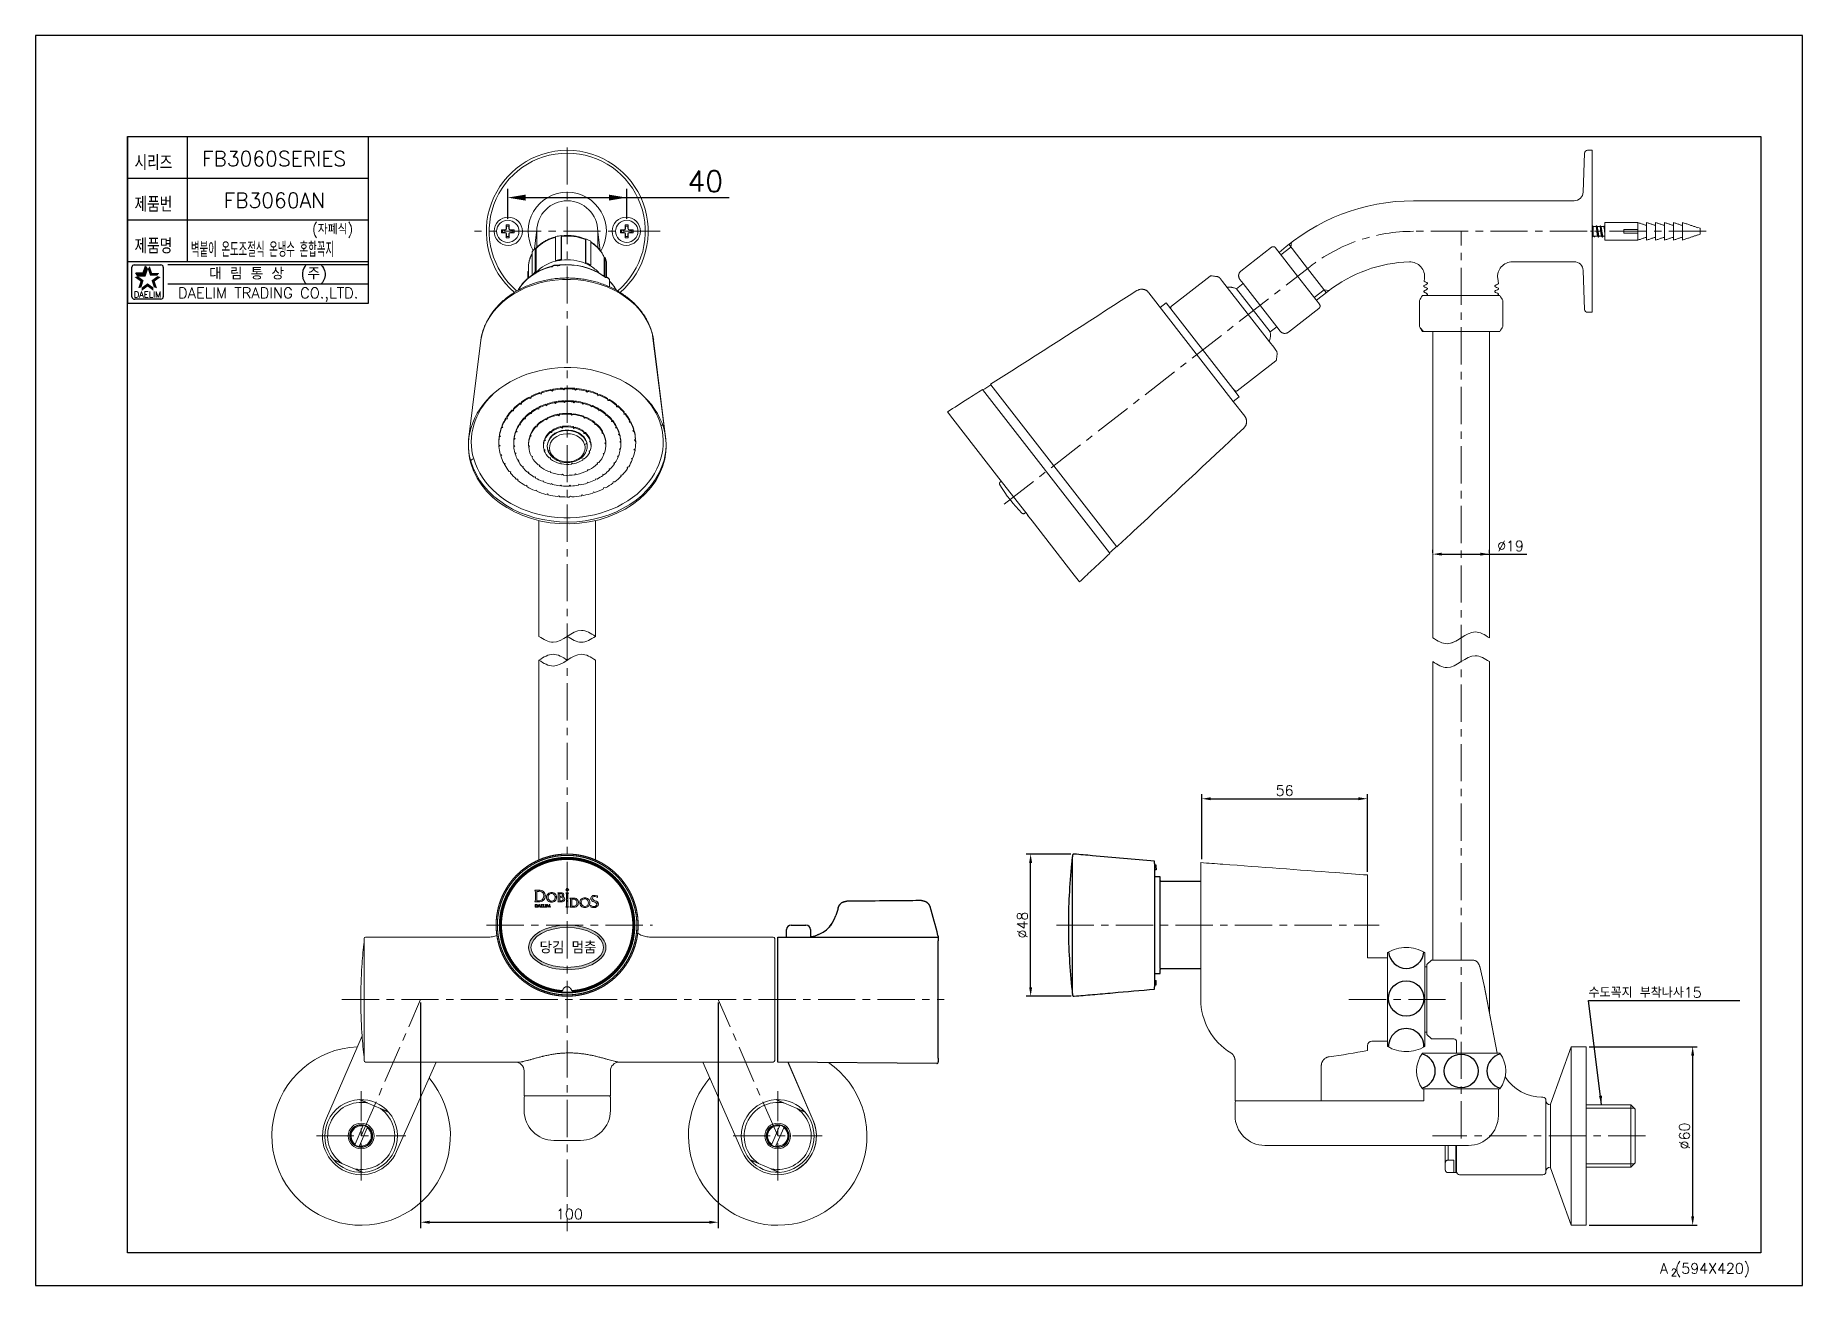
# Model space of a CAD drawing. Header units: millimetres. Extents: x 2029 to 2623, y -1230 to -810.
import ezdxf
from ezdxf.enums import TextEntityAlignment as Align

# ---------------------------------------------------------------- set-up
doc = ezdxf.new("R2010")
doc.units = ezdxf.units.MM
doc.header["$LTSCALE"] = 10
doc.linetypes.add('CENTER', pattern=[2, 1.25, -0.25, 0.25, -0.25])
doc.layers.get('0').update_dxf_attribs({"color": 2})
for name, color, linetype in [('00_COMPONENTS', 7, 'Continuous'), ('08_ALL_FEATURES', 7, 'Continuous'), ('1', 1, 'CENTER'), ('5', 2, 'Continuous'), ('CEN', 1, 'CENTER'), ('CENTER', 1, 'CENTER'), ('CL', 1, 'CENTER'), ('D', 2, 'Continuous'), ('DIM', 2, 'Continuous'), ('DWG', 7, 'Continuous')]:
    doc.layers.add(name, color=color, linetype=linetype)
doc.styles.add('GHS', font='romans', dxfattribs={"bigfont": 'ghs'})
doc.styles.add('ROMANS', font='romans')
doc.dimstyles.new('ISO-25', dxfattribs={"dimscale": 0, "dimtxt": 3.5, "dimasz": 3, "dimexe": 1.5, "dimexo": 1, "dimgap": 1, "dimtad": 3, "dimtoh": 1, "dimdec": 4, "dimzin": 9, "dimdsep": 46, "dimtxsty": 'GHS', "dimcen": 2.5, "dimclrd": 256, "dimclre": 256, "dimclrt": 256, "dimadec": 4, "dimazin": 2, "dimtfac": 1, "dimtdec": 4, "dimtix": 1, "dimtmove": 2, "dimatfit": 3, "dimfxl": 0, "dimlwd": 25, "dimlwe": 25, "dimarcsym": 0})

msp = doc.modelspace()

# ---------------------------------------------------------------- texts
at = {"color": 7, "style": 'GHS'}
for s, p in [(' FB3060SERIES', (2107.41, -851.08)), ('FB3060AN', (2109.24, -865.08))]:
    msp.add_text(s, height=5, dxfattribs=at).set_placement(p, align=Align.MIDDLE)
at = {"style": 'GHS'}
for s, height, width, p in [('(자폐식)', 3.5, 0.9, (2121.93, -876.47)), ('벽붙이 온도조절식 온냉수 혼합꼭지', 5, 0.45, (2081.2, -884.09))]:
    msp.add_text(s, height=height, dxfattribs=dict(at, width=width)).set_placement(p)
at = {"color": 7, "linetype": 'Continuous'}
for s, height, style, p in [('대 림 통 상  (주)', 4, 'GHS', (2107.16, -889.96)), ('DAELIM TRADING CO.,LTD.', 3.6, 'ROMANS', (2107.16, -896.73))]:
    msp.add_text(s, height=height, dxfattribs=dict(at, style=style)).set_placement(p, align=Align.MIDDLE)
at = {"color": 2, "linetype": 'Continuous', "style": 'ROMANS'}
msp.add_text('DAELIM', height=2, dxfattribs=at).set_placement((2066.63, -897.72), align=Align.CENTER)
at = {"color": 7, "style": 'GHS'}
for s, height, p in [('A (594X420)', 3.5, (2574.92, -1225.63)), ('2', 2.5, (2578.57, -1226.46))]:
    msp.add_text(s, height=height, dxfattribs=at).set_placement(p)
at = {"layer": 'D', "style": 'GHS', "width": 0.8}
for s, p in [('시리즈', (2062.24, -854.93)), ('제품번', (2062.24, -868.93)), ('제품명', (2062.24, -882.93))]:
    msp.add_text(s, height=5, dxfattribs=at).set_placement(p)
at = {"layer": 'D', "style": 'GHS'}
msp.add_text('수도꼭지 부착나사15', height=3.5, dxfattribs=at).set_placement((2550.94, -1132.91))
at = {"layer": 'D', "insert": (2254.06, -858.66), "char_height": 7, "attachment_point": 5, "style": 'GHS'}
msp.add_mtext('40', dxfattribs=at)
at = {"layer": 'D', "color": 2, "insert": (2360.67, -1108.55), "char_height": 3.5, "attachment_point": 5, "rotation": 90, "style": 'GHS'}
msp.add_mtext('%%C48', dxfattribs=at)
at = {"layer": 'D', "lineweight": 5, "insert": (2198.37, -1114.17), "char_height": 3.5, "attachment_point": 1}
msp.add_mtext_dynamic_manual_height_columns('당김 멈춤', width=76.788, gutter_width=35, heights=[0], dxfattribs=at)
at = {"layer": 'D', "insert": (2583.19, -1179.38), "char_height": 3.5, "attachment_point": 5, "rotation": 90, "style": 'GHS'}
msp.add_mtext('%%C60', dxfattribs=at)
at = {"layer": 'DIM', "char_height": 3.5, "attachment_point": 5, "style": 'GHS'}
for s, insert in [('%%C19', (2524.71, -981.18)), ('56', (2448.79, -1063.34)), ('100', (2208.41, -1205.61))]:
    msp.add_mtext(s, dxfattribs=dict(at, insert=insert))

# ---------------------------------------------------------------- hatches: boundary and pattern name
at = {"layer": 'D', "lineweight": 5}
h = msp.add_hatch(color=256, dxfattribs=at)
h.dxf.hatch_style = 1
h.paths.add_polyline_path([(2209.71, -1099.47), (2208.65, -1099.47), (2208.6, -1099.52, -0.283727), (2208.77, -1100.11), (2208.77, -1101.88, -0.280715), (2208.56, -1102.54), (2208.56, -1102.55), (2209.68, -1102.55, 0.442993), (2211.44, -1100.98, 0.459327)])
h.paths.add_polyline_path([(2209.24, -1099.86), (2209.67, -1099.81, -0.485797), (2210.91, -1101.04, -0.453459), (2209.59, -1102.22), (2209.24, -1102.18)], flags=16)
h.paths.add_polyline_path([(2207.68, -1097.68), (2207.23, -1097.68), (2207.23, -1097.69, -0.29577), (2207.44, -1098.34), (2207.44, -1100.69), (2207.68, -1100.45)])
h.paths.add_polyline_path([(2207.68, -1096.17), (2207.18, -1096.66), (2207.68, -1097.16)])
h.paths.add_polyline_path([(2207.68, -1096.17), (2207.68, -1096.17), (2207.68, -1097.16), (2207.68, -1097.16), (2208.17, -1096.66)])
h.paths.add_polyline_path([(2207.91, -1100.21), (2207.68, -1100.45), (2207.68, -1102.55), (2208.12, -1102.55), (2208.12, -1102.54, -0.290341), (2207.91, -1101.89)])
h.paths.add_polyline_path([(2207.68, -1100.45), (2207.44, -1100.69), (2207.44, -1101.89, -0.293084), (2207.23, -1102.54), (2207.23, -1102.55), (2207.68, -1102.55)])
h.paths.add_polyline_path([(2207.91, -1098.34, -0.288504), (2208.12, -1097.69), (2208.12, -1097.68), (2207.68, -1097.68), (2207.68, -1100.45), (2207.91, -1100.21)])
h.paths.add_polyline_path([(2213.59, -1099.73, -0.035458), (2213.76, -1099.75), (2214.08, -1099.44, 0.070819), (2213.62, -1099.39, 0.421412), (2211.86, -1101, 0.085426), (2211.96, -1101.55), (2212.4, -1101.11, -0.030067), (2212.4, -1100.96, -0.443865)])
h.paths.add_polyline_path([(2212.4, -1101.11), (2211.96, -1101.55, 0.327222), (2213.57, -1102.63, 0.419766), (2215.3, -1100.98, 0.339272), (2214.08, -1099.44), (2213.76, -1099.75, -0.381923), (2214.77, -1101.07, -0.44362), (2213.6, -1102.29, -0.378048)])
h.paths.add_polyline_path([(2216.63, -1102.27, -0.152451), (2215.46, -1101.83), (2215.6, -1102.46, 0.057412), (2216.29, -1102.61)])
h.paths.add_polyline_path([(2218.21, -1101.43, 0.098614), (2217.98, -1100.92), (2217.52, -1101.38, -0.053331), (2217.6, -1101.61, -0.384932), (2216.71, -1102.27, -0.009581), (2216.63, -1102.27), (2216.29, -1102.61, 0.029314), (2216.64, -1102.63, 0.40639)])
h.paths.add_polyline_path([(2217.09, -1100.34, -0.278524), (2216.15, -1099.51, -0.426841), (2216.96, -1098.93, -0.173961), (2217.86, -1099.26), (2217.86, -1098.7), (2217.01, -1098.57, 0.420899), (2215.54, -1099.58, 0.317624), (2216.67, -1100.74, -0.241901), (2217.52, -1101.38), (2217.98, -1100.92, 0.192215)])
h.paths.add_polyline_path([(2206.1, -1098.96, 0.325259), (2206.57, -1098.36, 0.448332), (2205.59, -1097.68), (2205.06, -1097.68), (2204.69, -1098.05, -0.117096), (2204.68, -1098.33), (2204.68, -1100.1, -0.291562), (2204.47, -1100.75), (2204.47, -1100.76), (2205.25, -1100.76, 0.11383), (2206.3, -1100.62, 0.285054), (2206.86, -1099.79, 0.372929)])
h.paths.add_polyline_path([(2206.34, -1099.84, -0.477527), (2205.57, -1100.42), (2205.16, -1100.39), (2205.16, -1099.23), (2205.49, -1099.21, -0.446211)], flags=16)
h.paths.add_polyline_path([(2205.31, -1098.92), (2205.16, -1098.92), (2205.16, -1098), (2205.47, -1097.97, -0.454212), (2206.05, -1098.43, -0.41405)], flags=16)
h.paths.add_polyline_path([(2205.06, -1097.68), (2204.47, -1097.68), (2204.47, -1097.69, -0.172212), (2204.69, -1098.05)], flags=17)
h.paths.add_polyline_path([(2202.45, -1097.6, 0.421604), (2200.69, -1099.21, 0.343841), (2201.94, -1100.79), (2202.26, -1100.48, -0.374627), (2201.22, -1099.17, -0.443793), (2202.41, -1097.93, -0.390315), (2203.6, -1099.14), (2204.04, -1098.69, 0.332018)])
h.paths.add_polyline_path([(2204.13, -1099.19, 0.077541), (2204.04, -1098.69), (2203.6, -1099.14, -0.028036), (2203.59, -1099.28, -0.443543), (2202.42, -1100.5, -0.033066), (2202.26, -1100.48), (2201.94, -1100.79, 0.070265), (2202.4, -1100.84, 0.419553)])
h.paths.add_polyline_path([(2198.13, -1096.86), (2196.77, -1096.86, -0.236718), (2196.96, -1097.45), (2196.96, -1097.55), (2196.96, -1097.64), (2196.96, -1099.9), (2196.96, -1100), (2196.96, -1100.1, -0.244078), (2196.74, -1100.73), (2198.1, -1100.73, 0.439722), (2200.31, -1098.76, 0.459902)])
h.paths.add_polyline_path([(2199.78, -1098.83, -0.445845), (2197.98, -1100.39), (2197.51, -1100.35), (2197.49, -1100.34), (2197.49, -1097.27), (2197.51, -1097.26), (2198.09, -1097.2, -0.48335)], flags=16)
h.paths.add_polyline_path([(2197.24, -1101.59), (2196.88, -1101.59), (2196.88, -1101.59, -0.308202), (2196.94, -1101.79), (2196.94, -1102.34), (2196.88, -1102.55), (2196.88, -1102.55), (2197.23, -1102.55, 0.44202), (2197.78, -1102.06, 0.46008)])
h.paths.add_polyline_path([(2197.61, -1102.08, -0.453726), (2197.2, -1102.45), (2197.09, -1102.43), (2197.09, -1101.71), (2197.22, -1101.69, -0.486245)], flags=16)
h.paths.add_polyline_path([(2198.32, -1101.59), (2198.09, -1101.59), (2198.09, -1101.59, -0.512502), (2198.11, -1101.73), (2197.87, -1102.34), (2197.73, -1102.55), (2197.83, -1102.55), (2198, -1102.55), (2198, -1102.55, -0.551776), (2197.97, -1102.4), (2198.04, -1102.19), (2198.41, -1102.19), (2198.49, -1102.4, -0.621846), (2198.47, -1102.55), (2198.47, -1102.55), (2198.77, -1102.55), (2198.77, -1102.55), (2198.63, -1102.34)])
h.paths.add_polyline_path([(2198.08, -1102.08), (2198.23, -1101.71), (2198.37, -1102.08)], flags=16)
h.paths.add_polyline_path([(2199.29, -1101.97), (2199.29, -1101.97), (2199.22, -1101.97), (2199.05, -1101.97), (2199.05, -1101.7), (2199.2, -1101.69), (2199.37, -1101.75), (2199.38, -1101.75), (2199.38, -1101.58), (2199.37, -1101.58), (2199.3, -1101.59), (2198.83, -1101.59), (2198.83, -1101.59, -0.295922), (2198.9, -1101.79), (2198.9, -1102.35, -0.297266), (2198.83, -1102.55), (2198.83, -1102.55), (2199.45, -1102.55), (2199.51, -1102.36), (2199.51, -1102.36), (2199.24, -1102.45), (2199.05, -1102.43), (2199.05, -1102.08), (2199.16, -1102.08), (2199.29, -1102.12), (2199.29, -1102.12)])
h.paths.add_polyline_path([(2199.81, -1101.79, -0.292936), (2199.88, -1101.59), (2199.88, -1101.59), (2199.6, -1101.59), (2199.6, -1101.59, -0.291903), (2199.66, -1101.79), (2199.66, -1102.35, -0.293234), (2199.6, -1102.55), (2199.6, -1102.55), (2200.18, -1102.55), (2200.21, -1102.52), (2200.28, -1102.36), (2200.27, -1102.36), (2200.01, -1102.45), (2199.81, -1102.43)])
h.paths.add_polyline_path([(2200.57, -1101.79, -0.285971), (2200.63, -1101.59), (2200.63, -1101.59), (2200.35, -1101.59), (2200.35, -1101.59, -0.294911), (2200.42, -1101.79), (2200.42, -1102.32), (2200.57, -1102.17)])
h.paths.add_polyline_path([(2200.57, -1102.35), (2200.57, -1102.17), (2200.42, -1102.32), (2200.42, -1102.35, -0.289174), (2200.35, -1102.55), (2200.35, -1102.55), (2200.63, -1102.55), (2200.63, -1102.55, -0.28827)])
h.paths.add_polyline_path([(2200.95, -1101.79), (2200.82, -1101.91), (2200.76, -1102.34), (2200.68, -1102.55), (2200.68, -1102.55), (2200.92, -1102.55), (2200.92, -1102.55), (2200.87, -1102.36)])
h.paths.add_polyline_path([(2201.08, -1101.66), (2201.08, -1101.65), (2201.06, -1101.59), (2200.8, -1101.59), (2200.8, -1101.59), (2200.85, -1101.73), (2200.82, -1101.91), (2200.95, -1101.79), (2200.96, -1101.73), (2200.97, -1101.76)])
h.paths.add_polyline_path([(2201.08, -1101.66), (2200.97, -1101.76), (2201.24, -1102.39), (2201.36, -1102.57), (2201.69, -1101.73), (2201.78, -1102.44), (2201.72, -1102.55), (2201.72, -1102.55), (2202, -1102.55), (2202, -1102.55), (2201.92, -1102.4), (2201.83, -1101.68), (2201.87, -1101.59), (2201.87, -1101.59), (2201.62, -1101.59), (2201.6, -1101.68), (2201.35, -1102.3)])
edge = h.paths.add_edge_path()
edge.add_ellipse((2207.68, -1116.05), major_axis=(-13, 0), ratio=0.576923, start_angle=270, end_angle=450)
edge.add_line((2207.68, -1123.55), (2207.68, -1122.75))
edge.add_ellipse((2207.68, -1116.05), major_axis=(-12.2, 0), ratio=0.54918, start_angle=270.00006, end_angle=450.00002, ccw=False)
edge.add_line((2207.68, -1109.35), (2207.68, -1108.55))
edge = h.paths.add_edge_path()
edge.add_ellipse((2207.68, -1116.05), major_axis=(-13, 0), ratio=0.576923, start_angle=90.00019, end_angle=269.99981)
edge.add_line((2207.68, -1108.55), (2207.68, -1109.35))
edge.add_ellipse((2207.68, -1116.05), major_axis=(-12.2, 0), ratio=0.54918, start_angle=90.00022, end_angle=269.99985, ccw=False)
edge.add_line((2207.68, -1122.75), (2207.68, -1123.55))

# ---------------------------------------------------------------- linework, layer by layer
at = {"color": 4}
for p, q in [((2059.9, -1218.65), (2059.9, -843.65)), ((2059.9, -843.65), (2608.9, -843.65)), ((2608.9, -843.65), (2608.9, -1218.65)), ((2608.9, -1218.65), (2059.9, -1218.65))]:
    msp.add_line(p, q, dxfattribs=at)
at = {"color": 7}
for p, q in [((2059.9, -843.65), (2059.9, -899.65)), ((2079.9, -843.65), (2079.9, -885.65)), ((2059.9, -857.65), (2140.9, -857.65)), ((2059.9, -871.65), (2140.9, -871.65)), ((2059.9, -885.65), (2140.9, -885.65)), ((2059.9, -899.65), (2140.9, -899.65))]:
    msp.add_line(p, q, dxfattribs=at)
at = {"color": 0, "lineweight": 5}
for p, q in [((2549.12, -862.33), (2549.58, -849.24)), ((2552.12, -848.27), (2550.58, -848.27)), ((2552.12, -848.27), (2552.12, -861.17)), ((2552.12, -875.47), (2552.12, -861.17)), ((2546.12, -865.22), (2492.12, -865.22)), ((2566.07, -872.47), (2556.47, -872.47)), ((2556.47, -875.47), (2556.47, -872.47)), ((2566.07, -872.51), (2566.07, -872.47)), ((2567.47, -872.51), (2566.07, -872.51)), ((2567.47, -874.9), (2567.47, -872.51)), ((2570.47, -878.44), (2570.47, -872.51)), ((2573.47, -878.44), (2573.47, -872.51)), ((2576.47, -878.44), (2576.47, -872.51)), ((2579.47, -878.44), (2579.47, -872.51)), ((2582.47, -872.51), (2582.47, -875.47)), ((2451.41, -878.94), (2451.41, -878.94)), ((2552.12, -875.47), (2551.62, -875.47)), ((2552.47, -873.87), (2552.12, -873.52)), ((2552.12, -875.47), (2552.12, -889.77)), ((2552.47, -877.07), (2552.12, -877.42)), ((2553.46, -873.87), (2552.47, -873.87)), ((2552.47, -877.07), (2552.47, -873.87)), ((2552.72, -877.07), (2552.47, -877.07)), ((2553.22, -877.07), (2552.72, -877.07)), ((2554, -877.07), (2553.22, -877.07)), ((2553.45, -873.88), (2553.46, -873.87)), ((2554.76, -873.87), (2553.8, -873.87)), ((2555.3, -877.07), (2554.52, -877.07)), ((2556.06, -873.87), (2555.1, -873.87)), ((2556.47, -877.07), (2555.82, -877.07)), ((2556.47, -873.87), (2556.4, -873.87)), ((2556.47, -875.47), (2556.47, -878.47)), ((2556.47, -878.47), (2566.07, -878.47)), ((2562.77, -876.05), (2562.77, -874.9)), ((2562.77, -874.9), (2567.47, -874.9)), ((2562.77, -876.05), (2567.47, -876.05)), ((2567.47, -878.44), (2566.07, -878.44)), ((2566.07, -878.44), (2566.07, -878.47)), ((2567.47, -875.47), (2567.47, -874.9)), ((2567.47, -876.05), (2567.47, -875.47)), ((2567.47, -878.44), (2567.47, -876.05)), ((2582.47, -878.44), (2582.47, -875.47)), ((2588.47, -874.47), (2587.72, -874.22)), ((2587.72, -874.31), (2587.72, -874.22)), ((2587.72, -876.72), (2588.47, -876.47)), ((2587.72, -876.72), (2587.72, -876.64)), ((2588.47, -875.47), (2588.47, -874.47)), ((2588.47, -875.47), (2588.47, -876.47)), ((2434.1, -888.83), (2444.37, -880.85)), ((2445.77, -881.03), (2453.17, -890.54)), ((2456.51, -887.95), (2450.22, -879.85)), ((2450.25, -879.83), (2450.25, -879.83)), ((2410.75, -900.64), (2423.76, -890.53)), ((2453.17, -890.54), (2460.5, -899.98)), ((2456.51, -887.95), (2462.8, -896.04)), ((2546.12, -885.72), (2525.37, -885.72)), ((2549.12, -888.62), (2549.58, -901.71)), ((2552.12, -889.77), (2552.12, -902.67)), ((2403.14, -896.09), (2431.53, -932.62)), ((2427.24, -891.41), (2427.96, -892.33)), ((2427.96, -892.33), (2443.74, -912.63)), ((2432.64, -894.77), (2434.85, -893.05)), ((2434.85, -893.05), (2433.75, -891.63)), ((2459.46, -898.64), (2463.27, -895.68)), ((2463.27, -895.68), (2463.41, -895.57)), ((2495.62, -893.72), (2495.62, -894.04)), ((2495.62, -893.73), (2495.62, -893.72)), ((2495.62, -894.04), (2495.62, -894.04)), ((2495.62, -895.54), (2495.62, -895.85)), ((2495.62, -895.54), (2495.62, -895.54)), ((2495.62, -895.85), (2495.62, -895.85)), ((2495.82, -891.38), (2495.71, -892.27)), ((2495.71, -892.27), (2495.71, -892.27)), ((2496.82, -892.85), (2496.82, -893.1)), ((2496.82, -892.85), (2496.82, -892.85)), ((2496.82, -893.1), (2496.82, -893.1)), ((2496.82, -894.91), (2496.82, -894.66)), ((2496.82, -896.73), (2496.82, -896.48)), ((2519.42, -893.76), (2519.42, -894.01)), ((2519.42, -895.57), (2519.42, -895.82)), ((2520.41, -891.36), (2520.62, -892.97)), ((2520.62, -893.13), (2520.62, -892.97)), ((2520.62, -893.13), (2520.62, -893.13)), ((2520.62, -894.63), (2520.62, -894.95)), ((2520.62, -896.45), (2520.62, -896.76)), ((2406.99, -901.03), (2408.96, -899.5)), ((2408.96, -899.5), (2431.35, -928.31)), ((2460.32, -901.38), (2450.06, -909.36)), ((2494.12, -907.45), (2494.12, -898.73)), ((2495.37, -897.09), (2495.12, -897.09)), ((2508.12, -897.09), (2495.37, -897.09)), ((2508.12, -897.09), (2520.87, -897.09)), ((2521.12, -897.09), (2520.87, -897.09)), ((2522.12, -898.73), (2522.12, -907.45)), ((2552.12, -902.67), (2550.58, -902.67)), ((2446.14, -907.58), (2443.93, -909.3)), ((2447.25, -909), (2446.14, -907.58)), ((2445.14, -914.44), (2443.74, -912.63)), ((2445.14, -914.44), (2445.86, -915.37)), ((2498.37, -909.09), (2495.12, -909.09)), ((2508.12, -909.09), (2498.37, -909.09)), ((2498.62, -1012.04), (2498.62, -909.09)), ((2508.12, -909.09), (2517.87, -909.09)), ((2517.62, -1012.04), (2517.62, -909.09)), ((2521.12, -909.09), (2517.87, -909.09)), ((2445.85, -918.95), (2432.84, -929.07)), ((2347.24, -928.62), (2389.92, -983.54)), ((2350.07, -927.04), (2349.95, -926.88)), ((2392.39, -981.5), (2350.07, -927.04)), ((2431.35, -928.31), (2433.5, -931.08)), ((2433.5, -931.08), (2431.53, -932.62)), ((2337.27, -938.43), (2335.49, -936.14)), ((2337.27, -938.43), (2352.76, -958.37)), ((2431.53, -932.62), (2435.37, -937.56)), ((2361.78, -969.97), (2352.76, -958.37)), ((2353.29, -959.61), (2353.56, -959.39)), ((2361.78, -969.97), (2361.51, -970.19)), ((2362.58, -971), (2361.78, -969.97)), ((2362.42, -970.8), (2363.97, -972.79)), ((2378.07, -990.94), (2363.97, -972.79)), ((2389.92, -983.54), (2390.04, -983.69)), ((2379.85, -993.23), (2378.07, -990.94)), ((2498.62, -1100.11), (2498.62, -1020.04)), ((2517.62, -1100.11), (2517.62, -1020.04)), ((2420.62, -1108.55), (2420.62, -1087.55)), ((2476.61, -1091.7), (2476.61, -1119.55)), ((2498.62, -1100.11), (2498.62, -1120.33)), ((2517.62, -1137.79), (2517.62, -1100.11)), ((2420.62, -1108.55), (2420.62, -1133.55)), ((2483.41, -1119.55), (2476.61, -1119.55)), ((2496.61, -1122.55), (2495.91, -1122.55)), ((2498.11, -1120.33), (2496.61, -1121.83)), ((2496.61, -1133.55), (2496.61, -1121.83)), ((2501.86, -1120.33), (2498.11, -1120.33)), ((2512.1, -1120.33), (2501.86, -1120.33)), ((2514.38, -1122.5), (2515.89, -1128.79)), ((2496.61, -1144.55), (2496.61, -1133.55)), ((2520.27, -1151.55), (2515.88, -1128.73)), ((2520.26, -1151.55), (2515.89, -1128.79)), ((2495.91, -1144.55), (2496.61, -1144.55)), ((2496.61, -1145.27), (2496.61, -1144.55)), ((2498.11, -1146.77), (2496.61, -1145.27)), ((2476.61, -1149.05), (2476.61, -1150.66)), ((2478.11, -1147.55), (2483.41, -1147.55)), ((2498.11, -1146.77), (2501.86, -1146.77)), ((2501.86, -1146.77), (2505.61, -1146.77)), ((2501.86, -1146.77), (2505.61, -1146.77)), ((2506.61, -1147.77), (2506.58, -1151.55)), ((2545.11, -1149.38), (2538.11, -1168.73)), ((2550.11, -1149.38), (2545.11, -1149.38)), ((2545.11, -1149.38), (2545.11, -1209.38)), ((2550.11, -1149.38), (2550.11, -1209.38)), ((2432.12, -1167.55), (2432.12, -1154.04)), ((2461.12, -1155.77), (2461.12, -1167.55)), ((2495.62, -1167.55), (2432.12, -1167.55)), ((2432.12, -1168.05), (2432.12, -1172.55)), ((2458.77, -1167.55), (2461.12, -1167.55)), ((2535.61, -1166.38), (2535.46, -1166.38)), ((2536.61, -1167.38), (2536.61, -1168.38)), ((2536.61, -1191.38), (2536.61, -1168.38)), ((2538.11, -1168.73), (2538.11, -1190.03)), ((2565.11, -1168.9), (2550.11, -1168.9)), ((2566.61, -1170.4), (2565.11, -1168.9)), ((2566.61, -1170.4), (2566.61, -1171.15)), ((2566.61, -1188.35), (2566.61, -1171.15)), ((2510.62, -1182.55), (2442.12, -1182.55)), ((2506.61, -1182.55), (2506.61, -1191.38)), ((2507.61, -1192.38), (2535.61, -1192.38)), ((2538.11, -1190.03), (2545.11, -1209.38)), ((2550.11, -1189.85), (2565.11, -1189.85)), ((2565.11, -1189.85), (2566.61, -1188.35)), ((2545.11, -1209.38), (2550.11, -1209.38))]:
    msp.add_line(p, q, dxfattribs=at)
at = {"lineweight": 5}
for p, q in [((2566.07, -872.47), (2556.47, -872.47)), ((2556.47, -875.47), (2556.47, -872.47)), ((2566.07, -872.51), (2566.07, -872.47)), ((2567.47, -872.51), (2566.07, -872.51)), ((2567.47, -874.9), (2567.47, -872.51)), ((2570.47, -878.44), (2570.47, -872.51)), ((2573.47, -878.44), (2573.47, -872.51)), ((2576.47, -878.44), (2576.47, -872.51)), ((2579.47, -878.44), (2579.47, -872.51)), ((2582.47, -872.51), (2582.47, -875.47)), ((2183.93, -875.47), (2183.08, -875.47)), ((2191.43, -875.47), (2192.61, -875.47)), ((2223.93, -875.47), (2222.74, -875.47)), ((2231.43, -875.47), (2232.27, -875.47)), ((2552.12, -875.47), (2551.62, -875.47)), ((2552.47, -873.87), (2552.12, -873.52)), ((2552.47, -877.07), (2552.12, -877.42)), ((2553.46, -873.87), (2552.47, -873.87)), ((2552.47, -877.07), (2552.47, -873.87)), ((2552.72, -877.07), (2552.47, -877.07)), ((2553.22, -877.07), (2552.72, -877.07)), ((2554, -877.07), (2553.22, -877.07)), ((2553.45, -873.88), (2553.46, -873.87)), ((2554.76, -873.87), (2553.8, -873.87)), ((2555.3, -877.07), (2554.52, -877.07)), ((2556.06, -873.87), (2555.1, -873.87)), ((2556.47, -877.07), (2555.82, -877.07)), ((2556.47, -873.87), (2556.4, -873.87)), ((2556.47, -875.47), (2556.47, -878.47)), ((2556.47, -878.47), (2566.07, -878.47)), ((2562.77, -876.05), (2562.77, -874.9)), ((2562.77, -874.9), (2567.47, -874.9)), ((2562.77, -876.05), (2567.47, -876.05)), ((2567.47, -878.44), (2566.07, -878.44)), ((2566.07, -878.44), (2566.07, -878.47)), ((2567.47, -875.47), (2567.47, -874.9)), ((2567.47, -876.05), (2567.47, -875.47)), ((2567.47, -878.44), (2567.47, -876.05)), ((2582.47, -878.44), (2582.47, -875.47)), ((2588.47, -874.47), (2587.72, -874.22)), ((2587.72, -874.31), (2587.72, -874.22)), ((2587.72, -876.72), (2588.47, -876.47)), ((2587.72, -876.72), (2587.72, -876.64)), ((2588.47, -875.47), (2588.47, -874.47)), ((2588.47, -875.47), (2588.47, -876.47)), ((2205.63, -884.9), (2205.71, -885.17)), ((2208.94, -936.67), (2208.94, -936.98)), ((2206.41, -957.41), (2206.11, -957.11))]:
    msp.add_line(p, q, dxfattribs=at)
at = {"color": 2, "linetype": 'Continuous'}
for p, q in [((2061.38, -897.52), (2061.38, -887.52)), ((2062.13, -886.77), (2071.13, -886.77)), ((2071.88, -887.52), (2071.88, -897.52)), ((2073.4, -886.65), (2140.9, -886.65)), ((2073.4, -893.15), (2140.9, -893.15)), ((2071.13, -898.27), (2062.38, -898.27))]:
    msp.add_line(p, q, dxfattribs=at)
at = {"color": 2}
for p, q in [((2063.38, -890.39), (2062.72, -889.47)), ((2062.72, -889.47), (2065.14, -889.47)), ((2063.38, -890.39), (2065.81, -890.39)), ((2065.14, -889.47), (2065.89, -887.17)), ((2065.81, -890.39), (2066.56, -888.08)), ((2066.56, -888.08), (2065.89, -887.17))]:
    msp.add_line(p, q, dxfattribs=at)
at = {"color": 2, "lineweight": 5}
for p, q in [((2495.62, -895.67), (2495.9, -895.39)), ((2494.44, -908.06), (2495.47, -909.09))]:
    msp.add_line(p, q, dxfattribs=at)
at = {"color": 0, "linetype": 'Continuous', "lineweight": 5}
for p, q in [((2495.62, -1167.55), (2495.62, -1163.55)), ((2520.62, -1172.55), (2520.62, -1163.55))]:
    msp.add_line(p, q, dxfattribs=at)
msp.add_lwpolyline([(2622.9, -1229.65), (2622.9, -809.65), (2028.9, -809.65), (2028.9, -1229.65)], close=True)
at = {"color": 0, "lineweight": 5}
for centre, radius, start, end in [((2550.58, -849.27), 1, 90, 177.96283), ((2492.12, -932.52), 67.29, 90, 132.11324), ((2546.12, -862.22), 3, 270, 357.96283), ((2492.12, -932.52), 46.79, 91.71987, 127.84929), ((2525.37, -890.72), 5, 90, 187.32641), ((2503.12, -903.09), 10, 143.1301, 154.15807), ((2513.12, -903.09), 10, 25.84193, 36.8699), ((2503.12, -903.09), 10, 205.84193, 216.8699), ((2513.12, -903.09), 10, 323.1301, 334.15807), ((2395.97, -934.92), 50, 210.96259, 224.73741), ((2441.62, -1133.55), 21, 180, 238.61183), ((2437.48, -954.53), 200, 277.54172, 281.2844), ((2478.11, -1149.05), 1.5, 90, 180), ((2505.61, -1147.77), 1, 0, 90), ((2139.91, -1154.05), 0.5, 180, 270), ((2432.62, -1168.05), 0.5, 90, 180), ((2535.61, -1167.38), 1, 0, 90), ((2538.11, -1167.4), 1.5, 180, 270), ((2442.12, -1172.55), 10, 180, 270), ((2510.62, -1172.55), 10, 270, 0), ((2507.61, -1191.38), 1, 180, 270), ((2535.61, -1191.38), 1, 270, 0), ((2538.11, -1191.35), 1.5, 90, 180)]:
    msp.add_arc(centre, radius, start, end, dxfattribs=at)
at = {"color": 2, "linetype": 'Continuous'}
for centre, radius, start, end in [((2062.13, -887.52), 0.75, 90, 180), ((2071.13, -887.52), 0.75, 0, 90), ((2062.26, -897.4), 0.884, 188.1301, 278.1301), ((2071.13, -897.52), 0.75, 270, 0)]:
    msp.add_arc(centre, radius, start, end, dxfattribs=at)
at = {"color": 0, "lineweight": 5, "extrusion": (0, 0, -1)}
for centre, radius, start, end in [((-2490.86, -890.74), 5, 88.28013, 187.32641), ((-2546.12, -888.72), 3, 90, 177.96283), ((-2550.58, -901.67), 1, 270, 357.96283)]:
    msp.add_arc(centre, radius, start, end, dxfattribs=at)
at = {"lineweight": 5}
msp.add_ellipse((2205.3, -887.28), major_axis=(0.054, -0.497), ratio=0.083188, start_param=3.0123, end_param=3.797698, dxfattribs=at)
at = {"color": 0, "lineweight": 5}
for centre, major_axis, ratio, start_param, end_param in [((2513.92, -1129.11), (-1.96, -0.38), 0.389939, 3.1416, 3.277932), ((2513.92, -1129.11), (-1.96, -0.38), 0.389939, 3.066091, 3.1416), ((2535.46, -1151.38), (-0.83, 14.98), 0.997558, 2.092199, 3.086083)]:
    msp.add_ellipse(centre, major_axis=major_axis, ratio=ratio, start_param=start_param, end_param=end_param, dxfattribs=at)
at = {"lineweight": 5}
for points, degree in [([(2567.47, -872.51), (2567.83, -872.63), (2568.52, -872.86), (2569.52, -873.2), (2570.16, -873.42), (2570.47, -873.53)], 3), ([(2570.47, -872.51), (2570.83, -872.63), (2571.52, -872.86), (2572.52, -873.2), (2573.16, -873.42), (2573.47, -873.53)], 3), ([(2573.47, -872.51), (2573.83, -872.63), (2574.52, -872.86), (2575.52, -873.2), (2576.16, -873.42), (2576.47, -873.53)], 3), ([(2576.47, -872.51), (2576.83, -872.63), (2577.52, -872.86), (2578.52, -873.2), (2579.16, -873.42), (2579.47, -873.53)], 3), ([(2579.47, -872.51), (2579.83, -872.63), (2580.52, -872.86), (2581.52, -873.2), (2582.16, -873.42), (2582.47, -873.53)], 3), ([(2587.72, -874.31), (2587.44, -874.21), (2586.86, -874), (2585.9, -873.67), (2584.85, -873.31), (2583.72, -872.93), (2582.9, -872.65), (2582.47, -872.51)], 3), ([(2552.97, -877.45), (2552.89, -877.33), (2552.8, -877.2), (2552.72, -877.07)], 3), ([(2553.22, -877.07), (2553.13, -877.2), (2553.05, -877.33), (2552.97, -877.45)], 3), ([(2553.59, -873.65), (2553.51, -873.76), (2553.44, -873.87)], 2), ([(2553.59, -873.66), (2553.59, -873.65), (2553.59, -873.65), (2553.59, -873.65)], 3), ([(2553.83, -873.92), (2553.74, -873.78), (2553.65, -873.65)], 2), ([(2553.97, -877.04), (2554.11, -877.24), (2554.24, -877.43)], 2), ([(2554.29, -877.44), (2554.3, -877.43), (2554.3, -877.43), (2554.3, -877.43)], 3), ([(2554.3, -877.43), (2554.42, -877.25), (2554.54, -877.07)], 2), ([(2554.89, -873.66), (2554.81, -873.77), (2554.74, -873.87)], 2), ([(2554.88, -873.66), (2554.9, -873.64), (2554.91, -873.63), (2554.93, -873.63)], 3), ([(2555.12, -873.92), (2555.04, -873.78), (2554.95, -873.65)], 2), ([(2555.28, -877.04), (2555.41, -877.24), (2555.54, -877.43)], 2), ([(2555.6, -877.43), (2555.72, -877.25), (2555.84, -877.07)], 2), ([(2556.19, -873.66), (2556.11, -873.77), (2556.04, -873.87)], 2), ([(2556.18, -873.66), (2556.19, -873.66), (2556.19, -873.65), (2556.19, -873.65)], 3), ([(2556.43, -873.92), (2556.34, -873.79), (2556.25, -873.65)], 2), ([(2570.47, -877.42), (2570.16, -877.53), (2569.52, -877.75), (2568.52, -878.09), (2567.83, -878.32), (2567.47, -878.44)], 3), ([(2573.47, -877.42), (2573.16, -877.53), (2572.52, -877.75), (2571.52, -878.09), (2570.83, -878.32), (2570.47, -878.44)], 3), ([(2576.47, -877.42), (2576.16, -877.53), (2575.52, -877.75), (2574.52, -878.09), (2573.83, -878.32), (2573.47, -878.44)], 3), ([(2579.47, -877.42), (2579.16, -877.53), (2578.52, -877.75), (2577.52, -878.09), (2576.83, -878.32), (2576.47, -878.44)], 3), ([(2582.47, -877.42), (2582.16, -877.53), (2581.52, -877.75), (2580.52, -878.09), (2579.83, -878.32), (2579.47, -878.44)], 3), ([(2582.47, -878.44), (2582.89, -878.3), (2583.7, -878.03), (2584.83, -877.64), (2585.88, -877.28), (2586.85, -876.95), (2587.44, -876.74), (2587.72, -876.64)], 3)]:
    msp.add_open_spline(points, degree=degree, dxfattribs=at)
at = {"color": 0, "lineweight": 5}
for points, degree in [([(2567.47, -872.51), (2567.83, -872.63), (2568.52, -872.86), (2569.52, -873.2), (2570.16, -873.42), (2570.47, -873.53)], 3), ([(2570.47, -872.51), (2570.83, -872.63), (2571.52, -872.86), (2572.52, -873.2), (2573.16, -873.42), (2573.47, -873.53)], 3), ([(2573.47, -872.51), (2573.83, -872.63), (2574.52, -872.86), (2575.52, -873.2), (2576.16, -873.42), (2576.47, -873.53)], 3), ([(2576.47, -872.51), (2576.83, -872.63), (2577.52, -872.86), (2578.52, -873.2), (2579.16, -873.42), (2579.47, -873.53)], 3), ([(2579.47, -872.51), (2579.83, -872.63), (2580.52, -872.86), (2581.52, -873.2), (2582.16, -873.42), (2582.47, -873.53)], 3), ([(2587.72, -874.31), (2587.44, -874.21), (2586.86, -874), (2585.9, -873.67), (2584.85, -873.31), (2583.72, -872.93), (2582.9, -872.65), (2582.47, -872.51)], 3), ([(2552.97, -877.45), (2552.89, -877.33), (2552.8, -877.2), (2552.72, -877.07)], 3), ([(2553.22, -877.07), (2553.13, -877.2), (2553.05, -877.33), (2552.97, -877.45)], 3), ([(2553.59, -873.65), (2553.51, -873.76), (2553.44, -873.87)], 2), ([(2553.59, -873.66), (2553.59, -873.65), (2553.59, -873.65), (2553.59, -873.65)], 3), ([(2553.83, -873.92), (2553.74, -873.78), (2553.65, -873.65)], 2), ([(2553.97, -877.04), (2554.11, -877.24), (2554.24, -877.43)], 2), ([(2554.29, -877.44), (2554.3, -877.43), (2554.3, -877.43), (2554.3, -877.43)], 3), ([(2554.3, -877.43), (2554.42, -877.25), (2554.54, -877.07)], 2), ([(2554.89, -873.66), (2554.81, -873.77), (2554.74, -873.87)], 2), ([(2554.88, -873.66), (2554.9, -873.64), (2554.91, -873.63), (2554.93, -873.63)], 3), ([(2555.12, -873.92), (2555.04, -873.78), (2554.95, -873.65)], 2), ([(2555.28, -877.04), (2555.41, -877.24), (2555.54, -877.43)], 2), ([(2555.6, -877.43), (2555.72, -877.25), (2555.84, -877.07)], 2), ([(2556.19, -873.66), (2556.11, -873.77), (2556.04, -873.87)], 2), ([(2556.18, -873.66), (2556.19, -873.66), (2556.19, -873.65), (2556.19, -873.65)], 3), ([(2556.43, -873.92), (2556.34, -873.79), (2556.25, -873.65)], 2), ([(2570.47, -877.42), (2570.16, -877.53), (2569.52, -877.75), (2568.52, -878.09), (2567.83, -878.32), (2567.47, -878.44)], 3), ([(2573.47, -877.42), (2573.16, -877.53), (2572.52, -877.75), (2571.52, -878.09), (2570.83, -878.32), (2570.47, -878.44)], 3), ([(2576.47, -877.42), (2576.16, -877.53), (2575.52, -877.75), (2574.52, -878.09), (2573.83, -878.32), (2573.47, -878.44)], 3), ([(2579.47, -877.42), (2579.16, -877.53), (2578.52, -877.75), (2577.52, -878.09), (2576.83, -878.32), (2576.47, -878.44)], 3), ([(2582.47, -877.42), (2582.16, -877.53), (2581.52, -877.75), (2580.52, -878.09), (2579.83, -878.32), (2579.47, -878.44)], 3), ([(2582.47, -878.44), (2582.89, -878.3), (2583.7, -878.03), (2584.83, -877.64), (2585.88, -877.28), (2586.85, -876.95), (2587.44, -876.74), (2587.72, -876.64)], 3), ([(2496.82, -893.1), (2496.42, -893.31), (2496.02, -893.52), (2495.62, -893.73)], 3), ([(2496.82, -894.66), (2496.42, -894.45), (2496.02, -894.25), (2495.62, -894.04)], 3), ([(2495.62, -895.54), (2496.02, -895.33), (2496.42, -895.12), (2496.82, -894.91)], 3), ([(2496.82, -896.48), (2496.42, -896.27), (2496.02, -896.06), (2495.62, -895.85)], 3), ([(2495.71, -892.27), (2496.08, -892.46), (2496.45, -892.66), (2496.82, -892.85)], 3), ([(2496.13, -897.09), (2496.36, -896.97), (2496.59, -896.85), (2496.82, -896.73)], 3), ([(2520.62, -893.13), (2520.22, -893.34), (2519.82, -893.55), (2519.42, -893.76)], 3), ([(2519.42, -894.01), (2519.82, -894.21), (2520.22, -894.42), (2520.62, -894.63)], 3), ([(2520.62, -894.95), (2520.22, -895.15), (2519.82, -895.36), (2519.42, -895.57)], 3), ([(2519.42, -895.82), (2519.82, -896.03), (2520.22, -896.24), (2520.62, -896.45)], 3), ([(2520.62, -896.76), (2520.41, -896.87), (2520.2, -896.98), (2519.99, -897.09)], 3), ([(2520.53, -896.41), (2520.59, -896.42), (2520.62, -896.43), (2520.62, -896.45)], 3), ([(2520.55, -894.6), (2520.59, -894.61), (2520.62, -894.62), (2520.62, -894.63)], 3), ([(2446.27, -916.84), (2446.19, -917.43), (2446.12, -918.03), (2446.04, -918.62)], 3), ([(2347.37, -928.78), (2348.27, -928.2), (2349.17, -927.62), (2350.07, -927.04)], 3), ([(2392.27, -981.34), (2391.49, -982.07), (2390.7, -982.8), (2389.92, -983.54)], 3), ([(2535.49, -1166.35), (2535.37, -1166.36), (2535.25, -1166.36), (2535.12, -1166.36)], 3)]:
    msp.add_open_spline(points, degree=degree, dxfattribs=at)
at = {"lineweight": 5}
for points, knots in [([(2197.41, -875.66), (2197.41, -875.66), (2197.4, -875.68), (2197.39, -875.75), (2197.38, -875.81)], [0, 0, 0, 0, 0.438537, 1, 1, 1, 1]), ([(2217.97, -875.81), (2217.96, -875.75), (2217.95, -875.67), (2217.94, -875.6), (2217.94, -875.58), (2217.93, -875.58)], [0, 0, 0, 0, 0.327212, 0.664909, 1, 1, 1, 1]), ([(2553.46, -873.87), (2553.48, -873.87), (2553.5, -873.91), (2553.55, -874.03), (2553.57, -874.12), (2553.6, -874.34), (2553.62, -874.48), (2553.66, -874.79), (2553.68, -874.96), (2553.71, -875.31), (2553.73, -875.5), (2553.77, -875.86), (2553.79, -876.03), (2553.83, -876.35), (2553.85, -876.5), (2553.89, -876.75), (2553.91, -876.86), (2553.95, -876.98), (2553.96, -877.02), (2553.98, -877.04)], [0, 0, 0, 0, 0.115468, 0.115468, 0.230874, 0.230874, 0.345972, 0.345972, 0.461007, 0.461007, 0.575908, 0.575908, 0.690806, 0.690806, 0.805784, 0.805784, 0.920817, 0.920817, 1, 1, 1, 1]), ([(2553.65, -873.66), (2553.69, -873.72), (2553.78, -874.1), (2553.93, -875.36), (2554.08, -876.78), (2554.18, -877.33), (2554.23, -877.42), (2554.23, -877.43)], [0, 0, 0, 0, 0.213723, 0.470426, 0.727128, 0.983831, 1, 1, 1, 1]), ([(2554.52, -877.07), (2554.49, -877.07), (2554.47, -877.04), (2554.42, -876.92), (2554.39, -876.83), (2554.33, -876.61), (2554.31, -876.47), (2554.25, -876.16), (2554.22, -875.98), (2554.16, -875.63), (2554.13, -875.44), (2554.08, -875.08), (2554.05, -874.91), (2553.99, -874.58), (2553.97, -874.43), (2553.91, -874.19), (2553.89, -874.08), (2553.85, -873.96), (2553.83, -873.93), (2553.82, -873.9)], [0, 0, 0, 0, 0.115051, 0.115051, 0.230197, 0.230197, 0.345743, 0.345743, 0.461442, 0.461442, 0.57733, 0.57733, 0.693167, 0.693167, 0.808916, 0.808916, 0.924401, 0.924401, 1, 1, 1, 1]), ([(2554.76, -873.87), (2554.78, -873.87), (2554.8, -873.91), (2554.85, -874.03), (2554.87, -874.12), (2554.9, -874.34), (2554.92, -874.48), (2554.96, -874.79), (2554.98, -874.96), (2555.02, -875.31), (2555.03, -875.5), (2555.07, -875.86), (2555.09, -876.03), (2555.13, -876.35), (2555.15, -876.5), (2555.19, -876.75), (2555.21, -876.86), (2555.25, -876.98), (2555.26, -877.02), (2555.28, -877.05)], [0, 0, 0, 0, 0.115168, 0.115168, 0.230351, 0.230351, 0.345346, 0.345346, 0.460147, 0.460147, 0.57493, 0.57493, 0.68964, 0.68964, 0.804435, 0.804435, 0.919345, 0.919345, 1, 1, 1, 1]), ([(2554.95, -873.66), (2554.96, -873.67), (2555.02, -873.78), (2555.12, -874.4), (2555.27, -875.85), (2555.41, -877.03), (2555.5, -877.37), (2555.53, -877.43)], [0, 0, 0, 0, 0.040616, 0.297071, 0.553525, 0.809979, 1, 1, 1, 1]), ([(2555.82, -877.07), (2555.79, -877.07), (2555.77, -877.04), (2555.72, -876.92), (2555.69, -876.83), (2555.63, -876.6), (2555.6, -876.46), (2555.55, -876.16), (2555.52, -875.98), (2555.46, -875.63), (2555.43, -875.44), (2555.38, -875.08), (2555.35, -874.9), (2555.29, -874.58), (2555.27, -874.43), (2555.21, -874.18), (2555.19, -874.08), (2555.15, -873.96), (2555.13, -873.93), (2555.12, -873.9)], [0, 0, 0, 0, 0.115104, 0.115104, 0.230289, 0.230289, 0.345682, 0.345682, 0.461397, 0.461397, 0.577151, 0.577151, 0.692985, 0.692985, 0.808597, 0.808597, 0.924088, 0.924088, 1, 1, 1, 1]), ([(2555.56, -877.45), (2555.56, -877.45), (2555.58, -877.46), (2555.59, -877.44), (2555.6, -877.43)], [0, 0, 0, 0, 0.330678, 1, 1, 1, 1]), ([(2556.06, -873.87), (2556.08, -873.87), (2556.1, -873.91), (2556.14, -874.03), (2556.17, -874.12), (2556.2, -874.34), (2556.22, -874.48), (2556.26, -874.79), (2556.28, -874.96), (2556.32, -875.31), (2556.33, -875.5), (2556.37, -875.86), (2556.39, -876.03), (2556.43, -876.35), (2556.45, -876.5), (2556.47, -876.64), (2556.47, -876.65), (2556.47, -876.65)], [0, 0, 0, 0, 0.141717, 0.141717, 0.283357, 0.283357, 0.424838, 0.424838, 0.566088, 0.566088, 0.707241, 0.707241, 0.848423, 0.848423, 0.989586, 0.989586, 1, 1, 1, 1]), ([(2556.25, -873.66), (2556.27, -873.69), (2556.35, -873.91), (2556.42, -874.46), (2556.47, -874.9)], [0, 0, 0, 0, 0.324937, 1, 1, 1, 1]), ([(2556.47, -874.04), (2556.47, -874.03), (2556.47, -874.02), (2556.45, -873.96), (2556.43, -873.93), (2556.42, -873.9)], [0, 0, 0, 0, 0.159508, 0.159508, 1, 1, 1, 1])]:
    msp.add_open_spline(points, degree=3, knots=knots, dxfattribs=at)
at = {"color": 0, "lineweight": 5}
for points, knots in [([(2553.46, -873.87), (2553.48, -873.87), (2553.5, -873.91), (2553.55, -874.03), (2553.57, -874.12), (2553.6, -874.34), (2553.62, -874.48), (2553.66, -874.79), (2553.68, -874.96), (2553.71, -875.31), (2553.73, -875.5), (2553.77, -875.86), (2553.79, -876.03), (2553.83, -876.35), (2553.85, -876.5), (2553.89, -876.75), (2553.91, -876.86), (2553.95, -876.98), (2553.96, -877.02), (2553.98, -877.04)], [0, 0, 0, 0, 0.115468, 0.115468, 0.230874, 0.230874, 0.345972, 0.345972, 0.461007, 0.461007, 0.575908, 0.575908, 0.690806, 0.690806, 0.805784, 0.805784, 0.920817, 0.920817, 1, 1, 1, 1]), ([(2553.65, -873.66), (2553.69, -873.72), (2553.78, -874.1), (2553.93, -875.36), (2554.08, -876.78), (2554.18, -877.33), (2554.23, -877.42), (2554.23, -877.43)], [0, 0, 0, 0, 0.213723, 0.470426, 0.727128, 0.983831, 1, 1, 1, 1]), ([(2554.52, -877.07), (2554.49, -877.07), (2554.47, -877.04), (2554.42, -876.92), (2554.39, -876.83), (2554.33, -876.61), (2554.31, -876.47), (2554.25, -876.16), (2554.22, -875.98), (2554.16, -875.63), (2554.13, -875.44), (2554.08, -875.08), (2554.05, -874.91), (2553.99, -874.58), (2553.97, -874.43), (2553.91, -874.19), (2553.89, -874.08), (2553.85, -873.96), (2553.83, -873.93), (2553.82, -873.9)], [0, 0, 0, 0, 0.115051, 0.115051, 0.230197, 0.230197, 0.345743, 0.345743, 0.461442, 0.461442, 0.57733, 0.57733, 0.693167, 0.693167, 0.808916, 0.808916, 0.924401, 0.924401, 1, 1, 1, 1]), ([(2554.76, -873.87), (2554.78, -873.87), (2554.8, -873.91), (2554.85, -874.03), (2554.87, -874.12), (2554.9, -874.34), (2554.92, -874.48), (2554.96, -874.79), (2554.98, -874.96), (2555.02, -875.31), (2555.03, -875.5), (2555.07, -875.86), (2555.09, -876.03), (2555.13, -876.35), (2555.15, -876.5), (2555.19, -876.75), (2555.21, -876.86), (2555.25, -876.98), (2555.26, -877.02), (2555.28, -877.05)], [0, 0, 0, 0, 0.115168, 0.115168, 0.230351, 0.230351, 0.345346, 0.345346, 0.460147, 0.460147, 0.57493, 0.57493, 0.68964, 0.68964, 0.804435, 0.804435, 0.919345, 0.919345, 1, 1, 1, 1]), ([(2554.95, -873.66), (2554.96, -873.67), (2555.02, -873.78), (2555.12, -874.4), (2555.27, -875.85), (2555.41, -877.03), (2555.5, -877.37), (2555.53, -877.43)], [0, 0, 0, 0, 0.040616, 0.297071, 0.553525, 0.809979, 1, 1, 1, 1]), ([(2555.82, -877.07), (2555.79, -877.07), (2555.77, -877.04), (2555.72, -876.92), (2555.69, -876.83), (2555.63, -876.6), (2555.6, -876.46), (2555.55, -876.16), (2555.52, -875.98), (2555.46, -875.63), (2555.43, -875.44), (2555.38, -875.08), (2555.35, -874.9), (2555.29, -874.58), (2555.27, -874.43), (2555.21, -874.18), (2555.19, -874.08), (2555.15, -873.96), (2555.13, -873.93), (2555.12, -873.9)], [0, 0, 0, 0, 0.115104, 0.115104, 0.230289, 0.230289, 0.345682, 0.345682, 0.461397, 0.461397, 0.577151, 0.577151, 0.692985, 0.692985, 0.808597, 0.808597, 0.924088, 0.924088, 1, 1, 1, 1]), ([(2555.56, -877.45), (2555.56, -877.45), (2555.58, -877.46), (2555.59, -877.44), (2555.6, -877.43)], [0, 0, 0, 0, 0.330678, 1, 1, 1, 1]), ([(2556.06, -873.87), (2556.08, -873.87), (2556.1, -873.91), (2556.14, -874.03), (2556.17, -874.12), (2556.2, -874.34), (2556.22, -874.48), (2556.26, -874.79), (2556.28, -874.96), (2556.32, -875.31), (2556.33, -875.5), (2556.37, -875.86), (2556.39, -876.03), (2556.43, -876.35), (2556.45, -876.5), (2556.47, -876.64), (2556.47, -876.65), (2556.47, -876.65)], [0, 0, 0, 0, 0.141717, 0.141717, 0.283357, 0.283357, 0.424838, 0.424838, 0.566088, 0.566088, 0.707241, 0.707241, 0.848423, 0.848423, 0.989586, 0.989586, 1, 1, 1, 1]), ([(2556.25, -873.66), (2556.27, -873.69), (2556.35, -873.91), (2556.42, -874.46), (2556.47, -874.9)], [0, 0, 0, 0, 0.324937, 1, 1, 1, 1]), ([(2556.47, -874.04), (2556.47, -874.03), (2556.47, -874.02), (2556.45, -873.96), (2556.43, -873.93), (2556.42, -873.9)], [0, 0, 0, 0, 0.159508, 0.159508, 1, 1, 1, 1]), ([(2444.37, -880.85), (2444.39, -880.83), (2444.42, -880.81), (2444.46, -880.78), (2444.48, -880.78), (2444.5, -880.76), (2444.52, -880.75), (2444.59, -880.72), (2444.65, -880.69), (2444.73, -880.67), (2444.75, -880.67), (2444.78, -880.66), (2444.8, -880.66), (2444.84, -880.65), (2444.88, -880.64), (2444.97, -880.64), (2445.04, -880.64), (2445.17, -880.65), (2445.23, -880.67), (2445.33, -880.7), (2445.36, -880.71), (2445.42, -880.74), (2445.45, -880.75), (2445.53, -880.8), (2445.59, -880.84), (2445.65, -880.89), (2445.66, -880.9), (2445.68, -880.93), (2445.7, -880.94), (2445.73, -880.97), (2445.75, -881), (2445.77, -881.03)], [0, 0, 0, 0, 0.0625, 0.0625, 0.09375, 0.09375, 0.125, 0.125, 0.25, 0.25, 0.28125, 0.28125, 0.3125, 0.3125, 0.375, 0.375, 0.5, 0.5, 0.625, 0.625, 0.6875, 0.6875, 0.75, 0.75, 0.875, 0.875, 0.90625, 0.90625, 0.9375, 0.9375, 1, 1, 1, 1]), ([(2423.76, -890.53), (2423.78, -890.52), (2423.8, -890.5), (2423.82, -890.49), (2423.83, -890.48), (2423.84, -890.48), (2423.88, -890.46), (2423.91, -890.45), (2423.95, -890.44), (2423.97, -890.43), (2424, -890.43), (2424.02, -890.42), (2424.07, -890.42), (2424.1, -890.42), (2424.13, -890.43)], [0, 0, 0, 0, 0.125, 0.1875, 0.1875, 0.25, 0.25, 0.5, 0.5, 0.625, 0.625, 0.75, 0.75, 1, 1, 1, 1]), ([(2424.13, -890.43), (2424.61, -890.49), (2425.08, -890.54), (2425.67, -890.62), (2425.79, -890.63), (2425.91, -890.65)], [0, 0, 0, 0, 0.79866, 0.79866, 1, 1, 1, 1]), ([(2425.91, -890.65), (2425.94, -890.65), (2425.98, -890.66), (2426.04, -890.67), (2426.07, -890.68), (2426.17, -890.7), (2426.3, -890.73), (2426.42, -890.78), (2426.51, -890.82), (2426.54, -890.83), (2426.6, -890.86), (2426.62, -890.88), (2426.77, -890.96), (2426.87, -891.04), (2427.02, -891.16), (2427.07, -891.21), (2427.16, -891.3), (2427.2, -891.35), (2427.24, -891.41)], [0, 0, 0, 0, 0.0625, 0.0625, 0.125, 0.125, 0.25, 0.375, 0.375, 0.4375, 0.4375, 0.5, 0.5, 0.75, 0.75, 0.875, 0.875, 1, 1, 1, 1]), ([(2433.75, -891.63), (2433.67, -891.53), (2433.6, -891.42), (2433.53, -891.27), (2433.51, -891.24), (2433.49, -891.18), (2433.47, -891.15), (2433.44, -891.06), (2433.4, -890.94), (2433.37, -890.81), (2433.35, -890.71), (2433.35, -890.68), (2433.34, -890.61), (2433.34, -890.58), (2433.33, -890.42), (2433.33, -890.29), (2433.35, -890.09), (2433.37, -890.01), (2433.39, -889.93), (2433.39, -889.9), (2433.4, -889.88), (2433.41, -889.84), (2433.42, -889.8), (2433.47, -889.65), (2433.53, -889.53), (2433.61, -889.39), (2433.62, -889.36), (2433.66, -889.3), (2433.68, -889.28), (2433.73, -889.2), (2433.78, -889.14), (2433.9, -889), (2434, -888.91), (2434.1, -888.83)], [0, 0, 0, 0, 0.125, 0.125, 0.15625, 0.15625, 0.1875, 0.1875, 0.25, 0.3125, 0.3125, 0.34375, 0.34375, 0.375, 0.375, 0.5, 0.5, 0.5625, 0.578125, 0.578125, 0.59375, 0.59375, 0.625, 0.625, 0.75, 0.75, 0.78125, 0.78125, 0.8125, 0.8125, 0.875, 0.875, 1, 1, 1, 1]), ([(2349.95, -926.88), (2352.32, -925.37), (2354.69, -923.85), (2371.09, -913.36), (2385.13, -904.38), (2399.16, -895.4)], [0, 0, 0, 0, 0.144519, 0.144519, 1, 1, 1, 1]), ([(2399.16, -895.4), (2399.24, -895.35), (2399.4, -895.26), (2399.56, -895.18), (2399.74, -895.11), (2399.82, -895.08), (2400, -895.03), (2400.18, -894.98), (2400.36, -894.95), (2400.5, -894.94), (2400.55, -894.94), (2400.62, -894.93), (2400.64, -894.93), (2400.69, -894.93), (2400.71, -894.93), (2400.83, -894.93), (2401.01, -894.93), (2401.28, -894.97), (2401.47, -895.01), (2401.6, -895.04), (2401.64, -895.06), (2401.73, -895.08), (2401.78, -895.1), (2401.91, -895.15), (2402.08, -895.22), (2402.24, -895.31), (2402.36, -895.38), (2402.4, -895.4), (2402.47, -895.45), (2402.51, -895.48), (2402.63, -895.56), (2402.77, -895.68), (2402.97, -895.87), (2403.09, -896.01), (2403.14, -896.09)], [0, 0, 0, 0, 0.0625, 0.125, 0.125, 0.1875, 0.1875, 0.25, 0.3125, 0.3125, 0.34375, 0.34375, 0.359375, 0.359375, 0.375, 0.375, 0.4375, 0.5, 0.5625, 0.5625, 0.59375, 0.59375, 0.625, 0.625, 0.6875, 0.75, 0.75, 0.78125, 0.78125, 0.8125, 0.8125, 0.875, 0.9375, 1, 1, 1, 1]), ([(2429.48, -894.29), (2429.66, -894.27), (2430.01, -894.24), (2430.36, -894.25), (2430.59, -894.26), (2430.63, -894.27), (2430.73, -894.27), (2430.77, -894.28), (2430.91, -894.29), (2431, -894.3), (2431.27, -894.34), (2431.62, -894.41), (2431.97, -894.51), (2432.31, -894.63), (2432.48, -894.7), (2432.64, -894.77)], [0.2551483, 0.2551483, 0.2551483, 0.2551483, 0.375, 0.5, 0.5, 0.53125, 0.53125, 0.5625, 0.5625, 0.625, 0.625, 0.75, 0.875, 0.875, 1, 1, 1, 1]), ([(2410.5, -901.13), (2410.5, -901.1), (2410.5, -901.08), (2410.5, -901.04), (2410.5, -901.03), (2410.5, -901.01), (2410.51, -901), (2410.51, -900.96), (2410.52, -900.91), (2410.54, -900.87), (2410.56, -900.84), (2410.56, -900.83), (2410.58, -900.81), (2410.58, -900.8), (2410.6, -900.77), (2410.62, -900.75), (2410.64, -900.72), (2410.65, -900.71), (2410.67, -900.7), (2410.68, -900.69), (2410.71, -900.67), (2410.73, -900.65), (2410.75, -900.64)], [0, 0, 0, 0, 0.125, 0.125, 0.1875, 0.1875, 0.25, 0.25, 0.375, 0.5, 0.5, 0.5625, 0.5625, 0.625, 0.625, 0.75, 0.75, 0.8125, 0.8125, 0.875, 0.875, 1, 1, 1, 1]), ([(2410.59, -901.6), (2410.58, -901.54), (2410.56, -901.49), (2410.53, -901.33), (2410.51, -901.23), (2410.5, -901.13)], [0.6164979, 0.6164979, 0.6164979, 0.6164979, 0.75, 0.75, 1, 1, 1, 1]), ([(2460.5, -899.98), (2460.54, -900.03), (2460.57, -900.08), (2460.62, -900.17), (2460.63, -900.2), (2460.65, -900.26), (2460.67, -900.32), (2460.69, -900.4), (2460.7, -900.45), (2460.7, -900.49), (2460.7, -900.5), (2460.71, -900.58), (2460.71, -900.65), (2460.7, -900.75), (2460.69, -900.78), (2460.68, -900.83), (2460.67, -900.84), (2460.67, -900.87), (2460.66, -900.89), (2460.64, -900.97), (2460.61, -901.03), (2460.57, -901.1), (2460.56, -901.11), (2460.54, -901.14), (2460.53, -901.15), (2460.5, -901.19), (2460.48, -901.22), (2460.42, -901.29), (2460.37, -901.34), (2460.32, -901.38)], [0, 0, 0, 0, 0.125, 0.125, 0.1875, 0.1875, 0.25, 0.3125, 0.34375, 0.34375, 0.375, 0.375, 0.5, 0.5, 0.5625, 0.5625, 0.59375, 0.59375, 0.625, 0.625, 0.75, 0.75, 0.78125, 0.78125, 0.8125, 0.8125, 0.875, 0.875, 1, 1, 1, 1]), ([(2443.93, -909.3), (2443.96, -909.48), (2443.99, -909.66), (2444.02, -910.02), (2444.02, -910.2), (2444.02, -910.42), (2444.02, -910.47), (2444.02, -910.56), (2444.01, -910.7), (2444, -910.83), (2443.97, -911.1), (2443.92, -911.46), (2443.84, -911.81), (2443.76, -912.07), (2443.72, -912.2), (2443.68, -912.33), (2443.65, -912.41), (2443.63, -912.44), (2443.62, -912.48)], [0, 0, 0, 0, 0.125, 0.125, 0.25, 0.25, 0.28125, 0.28125, 0.3125, 0.375, 0.375, 0.5, 0.625, 0.625, 0.6875, 0.71875, 0.71875, 0.7452785, 0.7452785, 0.7452785, 0.7452785]), ([(2450.06, -909.36), (2449.95, -909.44), (2449.84, -909.51), (2449.7, -909.58), (2449.67, -909.59), (2449.61, -909.62), (2449.58, -909.63), (2449.48, -909.67), (2449.42, -909.69), (2449.23, -909.74), (2449.1, -909.76), (2448.94, -909.77), (2448.91, -909.78), (2448.84, -909.78), (2448.81, -909.78), (2448.71, -909.77), (2448.58, -909.76), (2448.45, -909.74), (2448.35, -909.72), (2448.32, -909.71), (2448.26, -909.69), (2448.23, -909.68), (2448.07, -909.63), (2447.95, -909.58), (2447.78, -909.48), (2447.73, -909.45), (2447.65, -909.39), (2447.62, -909.37), (2447.57, -909.33), (2447.54, -909.31), (2447.42, -909.2), (2447.33, -909.11), (2447.25, -909)], [0, 0, 0, 0, 0.125, 0.125, 0.15625, 0.15625, 0.1875, 0.1875, 0.25, 0.25, 0.375, 0.375, 0.40625, 0.40625, 0.4375, 0.4375, 0.5, 0.5625, 0.5625, 0.59375, 0.59375, 0.625, 0.625, 0.75, 0.75, 0.8125, 0.8125, 0.84375, 0.84375, 0.875, 0.875, 1, 1, 1, 1]), ([(2445.85, -918.95), (2445.87, -918.94), (2445.89, -918.93), (2445.9, -918.91), (2445.91, -918.9), (2445.92, -918.89), (2445.95, -918.86), (2445.97, -918.83), (2445.99, -918.79), (2446, -918.78), (2446.01, -918.75), (2446.02, -918.73), (2446.03, -918.69), (2446.04, -918.65), (2446.04, -918.62)], [0, 0, 0, 0, 0.125, 0.1875, 0.1875, 0.25, 0.25, 0.5, 0.5, 0.625, 0.625, 0.75, 0.75, 1, 1, 1, 1]), ([(2445.86, -915.37), (2445.94, -915.47), (2446.01, -915.58), (2446.1, -915.76), (2446.13, -915.81), (2446.16, -915.91), (2446.17, -915.94), (2446.19, -916), (2446.2, -916.03), (2446.24, -916.19), (2446.27, -916.32), (2446.28, -916.48), (2446.28, -916.51), (2446.28, -916.58), (2446.28, -916.61), (2446.28, -916.71), (2446.27, -916.78), (2446.27, -916.84)], [0, 0, 0, 0, 0.25, 0.25, 0.375, 0.375, 0.4375, 0.4375, 0.5, 0.5, 0.75, 0.75, 0.8125, 0.8125, 0.875, 0.875, 1, 1, 1, 1]), ([(2335.49, -936.14), (2337.75, -934.69), (2340.01, -933.25), (2343.93, -930.74), (2345.59, -929.68), (2347.24, -928.62)], [0, 0, 0, 0, 0.577138, 0.577138, 1, 1, 1, 1]), ([(2432.29, -929.11), (2432.2, -929.06), (2432.12, -929.01), (2431.99, -928.92), (2431.94, -928.89), (2431.86, -928.83), (2431.82, -928.79), (2431.7, -928.69), (2431.55, -928.55), (2431.42, -928.4), (2431.35, -928.31)], [0, 0, 0, 0, 0.25, 0.25, 0.375, 0.375, 0.5, 0.5, 0.75, 1, 1, 1, 1]), ([(2432.84, -929.07), (2432.82, -929.08), (2432.8, -929.09), (2432.77, -929.11), (2432.76, -929.12), (2432.74, -929.13), (2432.72, -929.13), (2432.69, -929.15), (2432.67, -929.15), (2432.63, -929.16), (2432.62, -929.16), (2432.6, -929.17), (2432.59, -929.17), (2432.55, -929.17), (2432.52, -929.17), (2432.48, -929.17), (2432.45, -929.17), (2432.41, -929.16), (2432.36, -929.14), (2432.32, -929.12), (2432.29, -929.11)], [0, 0, 0, 0, 0.125, 0.125, 0.1875, 0.1875, 0.25, 0.25, 0.375, 0.375, 0.4375, 0.4375, 0.5, 0.5, 0.625, 0.625, 0.75, 0.75, 0.875, 1, 1, 1, 1]), ([(2435.37, -937.56), (2435.43, -937.63), (2435.54, -937.78), (2435.63, -937.94), (2435.69, -938.07), (2435.71, -938.11), (2435.74, -938.17), (2435.75, -938.19), (2435.77, -938.24), (2435.78, -938.26), (2435.82, -938.37), (2435.88, -938.54), (2435.95, -938.81), (2435.98, -938.99), (2435.99, -939.13), (2436, -939.18), (2436, -939.27), (2436, -939.32), (2436.01, -939.46), (2436, -939.64), (2435.98, -939.82), (2435.95, -939.96), (2435.94, -940.03), (2435.92, -940.09), (2435.91, -940.14), (2435.91, -940.16), (2435.88, -940.28), (2435.82, -940.45), (2435.71, -940.71), (2435.62, -940.87), (2435.55, -940.99), (2435.53, -941.03), (2435.48, -941.1), (2435.45, -941.14), (2435.37, -941.25), (2435.25, -941.4), (2435.12, -941.53), (2435.05, -941.59)], [0, 0, 0, 0, 0.0625, 0.125, 0.125, 0.15625, 0.15625, 0.171875, 0.171875, 0.1875, 0.1875, 0.25, 0.3125, 0.375, 0.375, 0.40625, 0.40625, 0.4375, 0.4375, 0.5, 0.5625, 0.5625, 0.59375, 0.609375, 0.609375, 0.625, 0.625, 0.6875, 0.75, 0.8125, 0.8125, 0.84375, 0.84375, 0.875, 0.875, 0.9375, 1, 1, 1, 1]), ([(2435.05, -941.59), (2422.75, -953.1), (2410.45, -964.61), (2396.23, -977.91), (2394.31, -979.7), (2392.39, -981.5)], [0, 0, 0, 0, 0.86505, 0.86505, 1, 1, 1, 1]), ([(2353.09, -960.65), (2353.08, -960.63), (2353.07, -960.61), (2353.05, -960.56), (2353.04, -960.54), (2353.01, -960.47), (2353, -960.43), (2352.98, -960.35), (2352.98, -960.32), (2352.98, -960.28), (2352.98, -960.26), (2352.98, -960.25), (2352.98, -960.19), (2352.98, -960.14), (2352.99, -960.07), (2353, -960.04), (2353.01, -960.01), (2353.01, -960), (2353.02, -959.97), (2353.02, -959.96), (2353.05, -959.91), (2353.07, -959.86), (2353.11, -959.8), (2353.12, -959.78), (2353.15, -959.74), (2353.16, -959.72), (2353.21, -959.67), (2353.25, -959.64), (2353.29, -959.61)], [0, 0, 0, 0, 0.0625, 0.0625, 0.125, 0.125, 0.25, 0.25, 0.3125, 0.34375, 0.34375, 0.375, 0.375, 0.5, 0.5, 0.5625, 0.5625, 0.59375, 0.59375, 0.625, 0.625, 0.75, 0.75, 0.8125, 0.8125, 0.875, 0.875, 1, 1, 1, 1]), ([(2361.51, -970.19), (2361.47, -970.22), (2361.43, -970.24), (2361.36, -970.28), (2361.33, -970.29), (2361.3, -970.3), (2361.27, -970.31), (2361.26, -970.32), (2361.2, -970.33), (2361.16, -970.34), (2361.09, -970.35), (2361.06, -970.35), (2361.01, -970.36), (2360.99, -970.35), (2360.92, -970.35), (2360.87, -970.34), (2360.8, -970.32), (2360.78, -970.32), (2360.74, -970.31), (2360.73, -970.3), (2360.71, -970.29), (2360.7, -970.29), (2360.64, -970.26), (2360.6, -970.24), (2360.54, -970.2), (2360.52, -970.18), (2360.48, -970.15), (2360.47, -970.13), (2360.45, -970.12)], [0, 0, 0, 0, 0.125, 0.125, 0.1875, 0.21875, 0.21875, 0.25, 0.25, 0.375, 0.375, 0.4375, 0.4375, 0.5, 0.5, 0.625, 0.625, 0.6875, 0.6875, 0.71875, 0.71875, 0.75, 0.75, 0.875, 0.875, 0.9375, 0.9375, 1, 1, 1, 1]), ([(2390.04, -983.69), (2388.01, -985.6), (2385.97, -987.51), (2382.57, -990.69), (2381.21, -991.96), (2379.85, -993.23)], [0, 0, 0, 0, 0.599874, 0.599874, 1, 1, 1, 1]), ([(2420.62, -1087.55), (2423.1, -1087.73), (2425.57, -1087.92), (2440.71, -1089.04), (2453.37, -1089.98), (2469.56, -1091.18), (2473.08, -1091.44), (2476.61, -1091.7)], [0, 0, 0, 0, 0.132742, 0.132742, 0.811062, 0.811062, 1, 1, 1, 1]), ([(2514.38, -1122.5), (2514.35, -1122.4), (2514.23, -1122.05), (2514.04, -1121.6), (2513.69, -1121.02), (2513.06, -1120.52), (2512.46, -1120.33), (2512.18, -1120.34), (2512.1, -1120.35)], [0, 0, 0, 0, 0.103986, 0.375089, 0.612641, 0.840099, 0.95503, 1, 1, 1, 1]), ([(2432.12, -1154.04), (2432.12, -1153.91), (2432.11, -1153.78), (2432.08, -1153.53), (2432.05, -1153.4), (2432, -1153.22), (2431.99, -1153.16), (2431.96, -1153.07), (2431.95, -1153.04), (2431.92, -1152.97), (2431.91, -1152.95), (2431.85, -1152.8), (2431.74, -1152.57), (2431.6, -1152.35), (2431.51, -1152.22), (2431.49, -1152.2), (2431.45, -1152.15), (2431.43, -1152.12), (2431.36, -1152.05), (2431.32, -1152), (2431.19, -1151.86), (2431.09, -1151.78), (2430.9, -1151.62), (2430.79, -1151.55), (2430.68, -1151.48)], [0, 0, 0, 0, 0.125, 0.125, 0.25, 0.25, 0.3125, 0.3125, 0.34375, 0.34375, 0.375, 0.375, 0.5, 0.625, 0.625, 0.65625, 0.65625, 0.6875, 0.6875, 0.75, 0.75, 0.875, 0.875, 1, 1, 1, 1]), ([(2463.72, -1152.8), (2463.54, -1152.82), (2463.37, -1152.86), (2463.11, -1152.94), (2463.03, -1152.98), (2462.91, -1153.03), (2462.86, -1153.05), (2462.78, -1153.09), (2462.74, -1153.11), (2462.54, -1153.21), (2462.39, -1153.31), (2462.18, -1153.48), (2462.12, -1153.54), (2462.02, -1153.63), (2461.99, -1153.66), (2461.92, -1153.73), (2461.89, -1153.76), (2461.74, -1153.93), (2461.64, -1154.08), (2461.5, -1154.31), (2461.46, -1154.39), (2461.4, -1154.51), (2461.38, -1154.55), (2461.34, -1154.63), (2461.33, -1154.67), (2461.25, -1154.88), (2461.2, -1155.06), (2461.15, -1155.32), (2461.14, -1155.41), (2461.12, -1155.59), (2461.12, -1155.68), (2461.12, -1155.77)], [0, 0, 0, 0, 0.125, 0.125, 0.1875, 0.1875, 0.21875, 0.21875, 0.25, 0.25, 0.375, 0.375, 0.4375, 0.4375, 0.46875, 0.46875, 0.5, 0.5, 0.625, 0.625, 0.6875, 0.6875, 0.71875, 0.71875, 0.75, 0.75, 0.875, 0.875, 0.9375, 0.9375, 1, 1, 1, 1])]:
    msp.add_open_spline(points, degree=3, knots=knots, dxfattribs=at)
at = {"color": 2}
for points in [[(2064.22, -892.3), (2065.3, -891.95), (2062.26, -890.88), (2063.34, -890.53)], [(2062.72, -889.47), (2063.38, -890.39), (2065.14, -889.47), (2065.81, -890.39)], [(2065.14, -889.47), (2065.81, -890.39), (2065.89, -887.17), (2066.56, -888.08)], [(2067.37, -887.17), (2066.7, -888.08), (2068.12, -889.47), (2067.45, -890.39)], [(2068.12, -889.47), (2067.45, -890.39), (2070.54, -889.47), (2069.88, -890.39)], [(2071, -890.88), (2069.92, -890.53), (2069.04, -892.3), (2067.96, -891.95)], [(2063.47, -894.61), (2064.55, -894.26), (2064.22, -892.3), (2065.3, -891.95)], [(2066.63, -894.05), (2066.63, -892.92), (2064.67, -895.48), (2064.67, -894.35)], [(2068.59, -895.48), (2068.59, -894.35), (2066.63, -894.05), (2066.63, -892.92)], [(2069.04, -892.3), (2067.96, -891.95), (2069.79, -894.61), (2068.71, -894.26)]]:
    msp.add_solid(points, dxfattribs=at)
at = {"layer": '00_COMPONENTS', "lineweight": 5}
for p, q in [((2186.78, -874.97), (2185.53, -874.97)), ((2185.53, -874.97), (2185.53, -875.97)), ((2185.53, -874.97), (2185.93, -875.1)), ((2185.53, -875.97), (2185.93, -875.85)), ((2185.53, -875.97), (2186.78, -875.97)), ((2185.93, -875.1), (2185.93, -875.85)), ((2186.78, -875.1), (2185.93, -875.1)), ((2185.93, -875.85), (2186.78, -875.85)), ((2186.78, -875.1), (2186.78, -874.97)), ((2186.78, -875.85), (2186.78, -875.97)), ((2188.18, -873.32), (2187.18, -873.32)), ((2187.18, -873.32), (2187.18, -874.57)), ((2187.18, -873.32), (2187.3, -873.73)), ((2187.3, -874.57), (2187.18, -874.57)), ((2187.18, -876.37), (2187.18, -877.62)), ((2187.3, -876.37), (2187.18, -876.37)), ((2187.18, -877.62), (2187.3, -877.22)), ((2187.18, -877.62), (2188.18, -877.62)), ((2188.05, -873.73), (2187.3, -873.73)), ((2187.3, -873.73), (2187.3, -874.57)), ((2187.3, -876.37), (2187.3, -877.22)), ((2187.3, -877.22), (2188.05, -877.22)), ((2188.18, -873.32), (2188.05, -873.73)), ((2188.05, -874.57), (2188.05, -873.73)), ((2188.05, -874.57), (2188.18, -874.57)), ((2188.05, -877.22), (2188.05, -876.37)), ((2188.05, -876.37), (2188.18, -876.37)), ((2188.18, -877.62), (2188.05, -877.22)), ((2188.18, -874.57), (2188.18, -873.32)), ((2188.18, -877.62), (2188.18, -876.37)), ((2189.83, -874.97), (2188.58, -874.97)), ((2188.58, -875.1), (2188.58, -874.97)), ((2189.42, -875.1), (2188.58, -875.1)), ((2188.58, -875.85), (2189.42, -875.85)), ((2188.58, -875.85), (2188.58, -875.97)), ((2188.58, -875.97), (2189.83, -875.97)), ((2189.83, -874.97), (2189.42, -875.1)), ((2189.42, -875.85), (2189.42, -875.1)), ((2189.83, -875.97), (2189.42, -875.85)), ((2189.83, -875.97), (2189.83, -874.97)), ((2197.39, -875.76), (2196.67, -881.38)), ((2197.43, -875.47), (2197.43, -880.87)), ((2203.78, -877.26), (2203.78, -885.24)), ((2205.63, -876.93), (2205.63, -884.9)), ((2205.63, -876.93), (2205.71, -877.2)), ((2205.71, -885.17), (2205.71, -877.2)), ((2213.76, -878.27), (2213.95, -878.04)), ((2213.76, -886.25), (2213.76, -878.27)), ((2213.95, -878.04), (2213.95, -886.02)), ((2215.56, -878.84), (2215.56, -886.81)), ((2217.93, -875.47), (2217.93, -880.85)), ((2218.75, -881.87), (2217.96, -875.75)), ((2225.53, -874.97), (2225.53, -875.97)), ((2226.78, -874.97), (2225.53, -874.97)), ((2225.53, -874.97), (2225.93, -875.1)), ((2225.53, -875.97), (2225.93, -875.85)), ((2225.53, -875.97), (2226.78, -875.97)), ((2225.93, -875.1), (2225.93, -875.85)), ((2226.78, -875.1), (2225.93, -875.1)), ((2225.93, -875.85), (2226.78, -875.85)), ((2226.78, -875.1), (2226.78, -874.97)), ((2226.78, -875.85), (2226.78, -875.97)), ((2227.18, -873.32), (2227.3, -873.73)), ((2228.18, -873.32), (2227.18, -873.32)), ((2227.18, -873.32), (2227.18, -874.57)), ((2227.3, -874.57), (2227.18, -874.57)), ((2227.3, -876.37), (2227.18, -876.37)), ((2227.18, -876.37), (2227.18, -877.62)), ((2227.18, -877.62), (2227.3, -877.22)), ((2227.18, -877.62), (2228.18, -877.62)), ((2227.3, -873.73), (2227.3, -874.57)), ((2228.05, -873.73), (2227.3, -873.73)), ((2227.3, -876.37), (2227.3, -877.22)), ((2227.3, -877.22), (2228.05, -877.22)), ((2228.18, -873.32), (2228.05, -873.73)), ((2228.05, -874.57), (2228.05, -873.73)), ((2228.05, -874.57), (2228.18, -874.57)), ((2228.05, -877.22), (2228.05, -876.37)), ((2228.05, -876.37), (2228.18, -876.37)), ((2228.18, -877.62), (2228.05, -877.22)), ((2228.18, -874.57), (2228.18, -873.32)), ((2228.18, -877.62), (2228.18, -876.37)), ((2229.83, -874.97), (2228.58, -874.97)), ((2228.58, -875.1), (2228.58, -874.97)), ((2229.42, -875.1), (2228.58, -875.1)), ((2228.58, -875.85), (2229.42, -875.85)), ((2228.58, -875.85), (2228.58, -875.97)), ((2228.58, -875.97), (2229.83, -875.97)), ((2229.83, -874.97), (2229.42, -875.1)), ((2229.42, -875.85), (2229.42, -875.1)), ((2229.83, -875.97), (2229.42, -875.85)), ((2229.83, -875.97), (2229.83, -874.97)), ((2195.89, -882.39), (2195.89, -890.16)), ((2196.9, -881.12), (2196.9, -889.09)), ((2196.9, -881.12), (2197.2, -881.27)), ((2197.2, -889.24), (2197.2, -881.27)), ((2220.1, -884.33), (2220.44, -884.27)), ((2220.1, -890.55), (2220.1, -884.33)), ((2220.44, -884.27), (2220.44, -890.72)), ((2194.48, -888.96), (2194.68, -888.92)), ((2194.48, -888.96), (2194.48, -891.25)), ((2194.68, -887.34), (2194.68, -891.09)), ((2196.9, -889.09), (2197.2, -889.24)), ((2203.86, -885.51), (2203.78, -885.24)), ((2213.76, -886.25), (2213.95, -886.02)), ((2215.56, -886.81), (2215.37, -887.05)), ((2220.87, -885.73), (2220.87, -890.88)), ((2221.9, -894.15), (2221.9, -891.83)), ((2178.63, -912), (2174.52, -945.48)), ((2236.19, -909.58), (2240.84, -945.61)), ((2240.6, -943.77), (2236.72, -912)), ((2194.86, -931.19), (2195.41, -931.29)), ((2194.86, -931.19), (2194.86, -931.5)), ((2194.86, -931.5), (2195.41, -931.59)), ((2195.41, -931.29), (2195.52, -930.85)), ((2195.41, -931.59), (2195.52, -931.16)), ((2195.41, -931.59), (2195.41, -931.29)), ((2195.52, -930.85), (2195.52, -931.16)), ((2198.37, -929.67), (2198.89, -929.83)), ((2198.37, -929.67), (2198.37, -929.97)), ((2198.37, -929.97), (2198.89, -930.14)), ((2198.89, -929.83), (2199.1, -929.42)), ((2198.89, -930.14), (2199.1, -929.73)), ((2198.89, -930.14), (2198.89, -929.83)), ((2199.1, -929.42), (2199.1, -929.73)), ((2202.16, -928.64), (2202.64, -928.88)), ((2202.16, -928.64), (2202.16, -928.95)), ((2202.16, -928.95), (2202.64, -929.18)), ((2202.64, -928.88), (2202.93, -928.5)), ((2202.64, -929.18), (2202.93, -928.81)), ((2202.64, -929.18), (2202.64, -928.88)), ((2202.93, -928.5), (2202.93, -928.81)), ((2206.12, -928.15), (2206.54, -928.45)), ((2206.12, -928.15), (2206.12, -928.46)), ((2206.12, -928.46), (2206.54, -928.76)), ((2206.48, -932.4), (2206.48, -932.71)), ((2206.48, -932.4), (2206.79, -932.66)), ((2206.54, -928.45), (2206.91, -928.12)), ((2206.54, -928.76), (2206.91, -928.43)), ((2206.54, -928.76), (2206.54, -928.45)), ((2206.79, -932.66), (2207.06, -932.38)), ((2206.91, -928.12), (2206.91, -928.43)), ((2207.06, -932.38), (2207.06, -932.68)), ((2209.62, -932.45), (2209.86, -932.75)), ((2209.62, -932.45), (2209.62, -932.76)), ((2209.86, -932.75), (2210.19, -932.51)), ((2210.13, -928.22), (2210.48, -928.57)), ((2210.13, -928.22), (2210.13, -928.52)), ((2210.13, -928.52), (2210.48, -928.87)), ((2210.19, -932.51), (2210.19, -932.81)), ((2210.48, -928.57), (2210.92, -928.29)), ((2210.48, -928.87), (2210.48, -928.57)), ((2210.48, -928.87), (2210.92, -928.6)), ((2210.92, -928.29), (2210.92, -928.6)), ((2214.06, -928.83), (2214.33, -929.22)), ((2214.06, -928.83), (2214.06, -929.13)), ((2214.06, -929.13), (2214.33, -929.53)), ((2214.33, -929.22), (2214.82, -929.01)), ((2214.33, -929.53), (2214.33, -929.22)), ((2214.33, -929.53), (2214.82, -929.32)), ((2214.82, -929.01), (2214.82, -929.32)), ((2217.8, -929.97), (2217.98, -930.39)), ((2217.8, -929.97), (2217.8, -930.28)), ((2217.8, -930.28), (2217.98, -930.7)), ((2217.98, -930.39), (2218.51, -930.25)), ((2217.98, -930.7), (2217.98, -930.39)), ((2217.98, -930.7), (2218.51, -930.56)), ((2218.51, -930.25), (2218.51, -930.56)), ((2221.24, -931.61), (2221.31, -932.04)), ((2221.24, -931.61), (2221.24, -931.91)), ((2221.24, -931.91), (2221.31, -932.35)), ((2221.31, -932.04), (2221.87, -931.98)), ((2221.31, -932.35), (2221.31, -932.04)), ((2221.31, -932.35), (2221.87, -932.29)), ((2221.87, -931.98), (2221.87, -932.29)), ((2187.03, -938.28), (2187.45, -938.17)), ((2187.03, -938.28), (2187.03, -938.58)), ((2187.03, -938.58), (2187.56, -938.45)), ((2187.39, -937.72), (2187.39, -938.03)), ((2187.56, -938.45), (2187.39, -938.03)), ((2189.1, -935.57), (2189.6, -935.51)), ((2189.1, -935.57), (2189.1, -935.87)), ((2189.1, -935.87), (2189.65, -935.81)), ((2189.58, -935.07), (2189.58, -935.37)), ((2189.65, -935.81), (2189.58, -935.37)), ((2191.74, -933.18), (2192.3, -933.2)), ((2191.74, -933.18), (2191.74, -933.49)), ((2191.74, -933.49), (2192.3, -933.5)), ((2192.3, -933.2), (2192.32, -932.76)), ((2192.3, -933.5), (2192.32, -933.06)), ((2192.3, -933.5), (2192.3, -933.2)), ((2192.32, -932.76), (2192.32, -933.06)), ((2193.15, -938.19), (2193.51, -938.17)), ((2193.15, -938.19), (2193.15, -938.49)), ((2193.15, -938.49), (2193.6, -938.48)), ((2193.5, -937.82), (2193.5, -938.13)), ((2193.6, -938.48), (2193.5, -938.13)), ((2195.22, -936.32), (2195.64, -936.37)), ((2195.22, -936.32), (2195.22, -936.63)), ((2195.22, -936.63), (2195.66, -936.68)), ((2195.64, -936.01), (2195.64, -936.32)), ((2195.66, -936.68), (2195.64, -936.32)), ((2197.66, -934.77), (2198.09, -934.88)), ((2197.66, -934.77), (2197.66, -935.08)), ((2197.66, -935.08), (2198.09, -935.18)), ((2198.09, -934.88), (2198.14, -934.52)), ((2198.09, -935.18), (2198.14, -934.83)), ((2198.09, -935.18), (2198.09, -934.88)), ((2198.14, -934.52), (2198.14, -934.83)), ((2200.33, -938.42), (2200.81, -938.5)), ((2200.33, -938.42), (2200.33, -938.73)), ((2200.41, -933.58), (2200.81, -933.74)), ((2200.41, -933.58), (2200.41, -933.88)), ((2200.41, -933.88), (2200.81, -934.05)), ((2200.81, -933.74), (2200.94, -933.4)), ((2200.81, -934.05), (2200.94, -933.71)), ((2200.81, -934.05), (2200.81, -933.74)), ((2200.81, -938.5), (2200.91, -938.12)), ((2200.81, -938.81), (2200.91, -938.43)), ((2200.81, -938.81), (2200.81, -938.5)), ((2200.91, -938.12), (2200.91, -938.43)), ((2200.94, -933.4), (2200.94, -933.71)), ((2203.38, -932.78), (2203.74, -932.99)), ((2203.38, -932.78), (2203.38, -933.08)), ((2203.38, -933.08), (2203.74, -933.3)), ((2203.74, -932.99), (2203.94, -932.68)), ((2203.74, -933.3), (2203.94, -932.98)), ((2203.74, -933.3), (2203.74, -932.99)), ((2203.94, -932.68), (2203.94, -932.98)), ((2204.44, -936.95), (2204.86, -937.15)), ((2204.44, -936.95), (2204.44, -937.25)), ((2204.44, -937.25), (2204.86, -937.46)), ((2204.86, -937.15), (2205.11, -936.82)), ((2204.86, -937.46), (2205.11, -937.13)), ((2204.86, -937.46), (2204.86, -937.15)), ((2205.11, -936.82), (2205.11, -937.13)), ((2206.48, -932.71), (2206.79, -932.97)), ((2206.79, -932.97), (2206.79, -932.66)), ((2206.79, -932.97), (2207.06, -932.68)), ((2208.94, -936.67), (2209.24, -936.98)), ((2208.94, -936.98), (2209.24, -937.28)), ((2209.24, -936.98), (2209.63, -936.74)), ((2209.24, -937.28), (2209.24, -936.98)), ((2209.24, -937.28), (2209.63, -937.05)), ((2209.62, -932.76), (2209.86, -933.06)), ((2209.63, -936.74), (2209.63, -937.05)), ((2209.86, -933.06), (2209.86, -932.75)), ((2209.86, -933.06), (2210.19, -932.81)), ((2212.7, -932.93), (2212.87, -933.26)), ((2212.7, -932.93), (2212.7, -933.24)), ((2212.7, -933.24), (2212.87, -933.57)), ((2212.87, -933.26), (2213.25, -933.07)), ((2212.87, -933.57), (2212.87, -933.26)), ((2212.87, -933.57), (2213.25, -933.37)), ((2213.25, -933.07), (2213.25, -933.37)), ((2213.29, -937.63), (2213.44, -938)), ((2213.29, -937.63), (2213.29, -937.94)), ((2213.29, -937.94), (2213.44, -938.3)), ((2213.44, -938), (2213.91, -937.88)), ((2213.44, -938.3), (2213.44, -938)), ((2213.44, -938.3), (2213.91, -938.19)), ((2213.91, -937.88), (2213.91, -938.19)), ((2215.62, -933.83), (2215.72, -934.18)), ((2215.62, -933.83), (2215.62, -934.14)), ((2215.62, -934.14), (2215.72, -934.48)), ((2215.72, -934.18), (2216.13, -934.03)), ((2215.72, -934.48), (2215.72, -934.18)), ((2215.72, -934.48), (2216.13, -934.34)), ((2216.13, -934.03), (2216.13, -934.34)), ((2218.31, -935.11), (2218.33, -935.47)), ((2218.31, -935.11), (2218.31, -935.42)), ((2218.31, -935.42), (2218.33, -935.77)), ((2218.33, -935.47), (2218.76, -935.38)), ((2218.33, -935.77), (2218.33, -935.47)), ((2218.33, -935.77), (2218.76, -935.69)), ((2218.76, -935.38), (2218.76, -935.69)), ((2220.67, -937.05), (2220.61, -937.4)), ((2220.61, -937.4), (2221.06, -937.38)), ((2220.66, -937.09), (2221.06, -937.08)), ((2220.67, -936.74), (2220.67, -937.05)), ((2221.06, -937.08), (2221.06, -937.38)), ((2224.26, -933.99), (2224.24, -934.44)), ((2224.24, -934.44), (2224.8, -934.45)), ((2224.25, -934.13), (2224.8, -934.15)), ((2224.26, -933.69), (2224.26, -933.99)), ((2224.8, -934.15), (2224.8, -934.45)), ((2226.77, -936.46), (2226.65, -936.89)), ((2226.65, -936.89), (2227.2, -936.98)), ((2226.73, -936.6), (2227.2, -936.68)), ((2226.77, -936.15), (2226.77, -936.46)), ((2227.2, -936.68), (2227.2, -936.98)), ((2184.81, -944.34), (2185.06, -944.18)), ((2184.81, -944.34), (2184.81, -944.64)), ((2184.81, -944.64), (2185.25, -944.37)), ((2184.91, -943.71), (2184.91, -944.02)), ((2185.25, -944.37), (2184.91, -944.02)), ((2185.58, -941.23), (2185.92, -941.09)), ((2185.58, -941.23), (2185.58, -941.54)), ((2185.58, -941.54), (2186.08, -941.33)), ((2185.81, -940.63), (2185.81, -940.94)), ((2186.08, -941.33), (2185.81, -940.94)), ((2190.39, -942.61), (2190.61, -942.54)), ((2190.39, -942.61), (2190.39, -942.92)), ((2190.39, -942.92), (2190.81, -942.79)), ((2190.56, -942.18), (2190.56, -942.49)), ((2190.81, -942.79), (2190.56, -942.49)), ((2191.53, -940.3), (2191.81, -940.25)), ((2191.53, -940.3), (2191.53, -940.61)), ((2191.53, -940.61), (2191.97, -940.54)), ((2191.79, -939.9), (2191.79, -940.21)), ((2191.97, -940.54), (2191.79, -940.21)), ((2195.15, -944.13), (2195.43, -944.01)), ((2195.15, -944.13), (2195.15, -944.43)), ((2195.15, -944.43), (2195.59, -944.25)), ((2195.36, -943.61), (2195.36, -943.91)), ((2195.59, -944.25), (2195.36, -943.91)), ((2197.1, -940.91), (2197.54, -940.87)), ((2197.1, -940.91), (2197.1, -941.22)), ((2197.1, -941.22), (2197.59, -941.17)), ((2197.52, -940.48), (2197.52, -940.78)), ((2197.59, -941.17), (2197.52, -940.78)), ((2200.33, -938.73), (2200.81, -938.81)), ((2201.99, -942.75), (2202.47, -942.77)), ((2201.99, -942.75), (2201.99, -943.06)), ((2201.99, -943.06), (2202.47, -943.07)), ((2202.47, -942.77), (2202.49, -942.39)), ((2202.47, -943.07), (2202.49, -942.69)), ((2202.47, -943.07), (2202.47, -942.77)), ((2202.49, -942.39), (2202.49, -942.69)), ((2205.56, -941.1), (2205.97, -941.31)), ((2205.56, -941.1), (2205.56, -941.41)), ((2205.56, -941.41), (2205.97, -941.61)), ((2205.97, -941.31), (2206.23, -940.98)), ((2205.97, -941.61), (2206.23, -941.29)), ((2205.97, -941.61), (2205.97, -941.31)), ((2206.23, -940.98), (2206.23, -941.29)), ((2209.7, -941.08), (2209.93, -941.42)), ((2209.7, -941.08), (2209.7, -941.39)), ((2209.7, -941.39), (2209.93, -941.73)), ((2209.93, -941.42), (2210.36, -941.24)), ((2209.93, -941.73), (2209.93, -941.42)), ((2209.93, -941.73), (2210.36, -941.55)), ((2210.36, -941.24), (2210.36, -941.55)), ((2213.3, -943.01), (2213.28, -943.39)), ((2213.28, -943.39), (2213.77, -943.4)), ((2213.3, -942.7), (2213.3, -943.01)), ((2213.3, -943.08), (2213.77, -943.1)), ((2213.77, -943.1), (2213.77, -943.4)), ((2216.96, -940.01), (2216.94, -940.4)), ((2216.94, -940.4), (2217.43, -940.41)), ((2216.96, -939.7), (2216.96, -940.01)), ((2216.96, -940.09), (2217.43, -940.1)), ((2217.43, -940.1), (2217.43, -940.41)), ((2219.51, -942.95), (2219.33, -943.31)), ((2219.33, -943.31), (2219.78, -943.46)), ((2219.47, -943.05), (2219.78, -943.15)), ((2219.51, -942.65), (2219.51, -942.95)), ((2219.78, -943.15), (2219.78, -943.46)), ((2222.63, -938.98), (2222.5, -939.32)), ((2222.5, -939.32), (2222.95, -939.36)), ((2222.62, -939.02), (2222.95, -939.05)), ((2222.63, -938.68), (2222.63, -938.98)), ((2222.95, -939.05), (2222.95, -939.36)), ((2224.15, -941.15), (2223.94, -941.47)), ((2223.94, -941.47), (2224.37, -941.57)), ((2224.11, -941.2), (2224.37, -941.26)), ((2224.15, -940.85), (2224.15, -941.15)), ((2224.37, -941.26), (2224.37, -941.57)), ((2225.16, -943.5), (2224.88, -943.78)), ((2224.88, -943.78), (2225.28, -943.94)), ((2225.1, -943.56), (2225.28, -943.63)), ((2225.16, -943.19), (2225.16, -943.5)), ((2225.28, -943.63), (2225.28, -943.94)), ((2228.71, -939.23), (2228.5, -939.64)), ((2228.5, -939.64), (2229.02, -939.81)), ((2228.63, -939.38), (2229.02, -939.5)), ((2228.71, -938.92), (2228.71, -939.23)), ((2229.02, -939.5), (2229.02, -939.81)), ((2230, -942.23), (2229.71, -942.6)), ((2229.71, -942.6), (2230.18, -942.84)), ((2229.88, -942.38), (2230.18, -942.53)), ((2230, -941.92), (2230, -942.23)), ((2230.18, -942.53), (2230.18, -942.84)), ((2184.68, -946.27), (2184.68, -946.58)), ((2185.1, -947.48), (2184.69, -947.18)), ((2184.73, -947.5), (2184.91, -947.34)), ((2184.73, -947.81), (2185.1, -947.48)), ((2184.73, -947.5), (2184.73, -947.81)), ((2185.64, -950.56), (2185.17, -950.32)), ((2189.68, -946.58), (2189.68, -946.89)), ((2190.05, -947.59), (2189.69, -947.38)), ((2189.72, -947.52), (2189.81, -947.45)), ((2189.72, -947.52), (2189.72, -947.83)), ((2189.72, -947.83), (2190.05, -947.59)), ((2189.78, -945.04), (2189.93, -944.97)), ((2189.78, -945.04), (2189.78, -945.35)), ((2189.78, -945.35), (2190.16, -945.16)), ((2189.85, -944.6), (2189.85, -944.9)), ((2190.16, -945.16), (2189.85, -944.9)), ((2190.47, -950), (2190.07, -949.84)), ((2190.19, -949.97), (2190.25, -949.91)), ((2190.19, -949.97), (2190.19, -950.28)), ((2190.19, -950.28), (2190.47, -950)), ((2194.68, -946.89), (2194.68, -947.19)), ((2195.04, -947.7), (2194.68, -947.44)), ((2194.71, -947.68), (2194.85, -947.56)), ((2194.71, -947.68), (2194.71, -947.98)), ((2194.71, -947.98), (2195.04, -947.7)), ((2199.68, -947.19), (2199.68, -947.5)), ((2200.22, -948.85), (2199.81, -948.64)), ((2199.94, -945.6), (2200.2, -945.48)), ((2199.94, -945.6), (2199.94, -945.9)), ((2199.94, -945.9), (2200.36, -945.72)), ((2199.96, -948.87), (2200.04, -948.76)), ((2199.96, -949.17), (2200.22, -948.85)), ((2199.96, -948.87), (2199.96, -949.17)), ((2200.14, -945.08), (2200.14, -945.39)), ((2200.36, -945.72), (2200.14, -945.39)), ((2200.98, -947.5), (2200.98, -947.71)), ((2214.21, -946.32), (2214.21, -946.53)), ((2214.38, -947.71), (2214.38, -947.5)), ((2215.42, -949.1), (2214.99, -949.28)), ((2214.99, -949.28), (2215.21, -949.62)), ((2215.39, -945.83), (2215.13, -946.15)), ((2215.13, -946.15), (2215.54, -946.36)), ((2215.15, -949.21), (2215.21, -949.31)), ((2215.21, -949.31), (2215.21, -949.62)), ((2215.31, -945.93), (2215.54, -946.05)), ((2215.39, -945.52), (2215.39, -945.83)), ((2215.54, -946.05), (2215.54, -946.36)), ((2215.68, -947.5), (2215.68, -947.19)), ((2220.2, -949.95), (2219.77, -950.13)), ((2219.77, -950.13), (2219.99, -950.48)), ((2219.93, -950.07), (2219.99, -950.17)), ((2219.99, -950.17), (2219.99, -950.48)), ((2220.64, -946.41), (2220.31, -946.69)), ((2220.31, -946.69), (2220.67, -946.95)), ((2220.5, -946.52), (2220.67, -946.64)), ((2220.64, -946.1), (2220.64, -946.41)), ((2220.67, -946.64), (2220.67, -946.95)), ((2220.68, -947.19), (2220.68, -946.89)), ((2225.57, -948.42), (2225.19, -948.61)), ((2225.19, -948.61), (2225.5, -948.87)), ((2225.64, -945.95), (2225.3, -946.19)), ((2225.3, -946.19), (2225.66, -946.4)), ((2225.42, -948.5), (2225.5, -948.57)), ((2225.5, -948.57), (2225.5, -948.87)), ((2225.54, -946.02), (2225.66, -946.09)), ((2225.64, -945.64), (2225.64, -945.95)), ((2225.66, -946.09), (2225.66, -946.4)), ((2225.68, -946.89), (2225.68, -946.58)), ((2230.54, -948.52), (2230.1, -948.79)), ((2230.1, -948.79), (2230.45, -949.14)), ((2230.62, -945.35), (2230.25, -945.68)), ((2230.25, -945.68), (2230.66, -945.98)), ((2230.29, -948.68), (2230.45, -948.83)), ((2230.44, -945.51), (2230.66, -945.67)), ((2230.45, -948.83), (2230.45, -949.14)), ((2230.62, -945.05), (2230.62, -945.35)), ((2230.66, -945.67), (2230.66, -945.98)), ((2230.68, -946.58), (2230.68, -946.27)), ((2175.26, -953.36), (2175.26, -952.74)), ((2185.35, -950.63), (2185.47, -950.47)), ((2185.35, -950.93), (2185.64, -950.56)), ((2185.35, -950.63), (2185.35, -950.93)), ((2186.85, -953.52), (2186.33, -953.35)), ((2186.64, -953.62), (2186.72, -953.48)), ((2186.64, -953.93), (2186.85, -953.52)), ((2186.64, -953.62), (2186.64, -953.93)), ((2188.7, -956.27), (2188.15, -956.18)), ((2188.58, -956.4), (2188.62, -956.26)), ((2188.58, -956.7), (2188.7, -956.27)), ((2191.41, -952.31), (2190.98, -952.21)), ((2191.21, -952.32), (2191.24, -952.27)), ((2191.21, -952.62), (2191.41, -952.31)), ((2191.21, -952.32), (2191.21, -952.62)), ((2192.85, -954.45), (2192.41, -954.41)), ((2192.72, -954.49), (2192.73, -954.44)), ((2192.72, -954.79), (2192.85, -954.45)), ((2192.72, -954.49), (2192.72, -954.79)), ((2196.02, -951.08), (2195.57, -950.93)), ((2195.84, -951.13), (2195.89, -951.04)), ((2195.84, -951.44), (2196.02, -951.08)), ((2195.84, -951.13), (2195.84, -951.44)), ((2198.41, -953.99), (2197.92, -953.98)), ((2198.39, -954.38), (2198.41, -953.99)), ((2198.39, -954.07), (2198.39, -953.99)), ((2198.39, -954.07), (2198.39, -954.38)), ((2201.91, -956.09), (2201.44, -956.2)), ((2202.07, -951.61), (2201.59, -951.6)), ((2202.06, -956.45), (2201.91, -956.09)), ((2202.05, -951.69), (2202.06, -951.61)), ((2202.05, -951.99), (2202.07, -951.61)), ((2202.05, -951.69), (2202.05, -951.99)), ((2205.42, -953.27), (2205, -953.45)), ((2205.65, -953.61), (2205.42, -953.27)), ((2209.38, -953.39), (2209.12, -953.71)), ((2209.79, -953.59), (2209.38, -953.39)), ((2212.88, -951.93), (2212.86, -952.31)), ((2213.37, -951.94), (2212.88, -951.93)), ((2214.54, -955.58), (2214.44, -955.96)), ((2215.02, -955.66), (2214.54, -955.58)), ((2218.25, -953.17), (2217.76, -953.22)), ((2217.76, -953.22), (2217.83, -953.6)), ((2217.82, -953.22), (2217.83, -953.3)), ((2217.83, -953.3), (2217.83, -953.6)), ((2222.2, -955.28), (2221.75, -955.3)), ((2221.75, -955.3), (2221.85, -955.64)), ((2221.84, -955.29), (2221.85, -955.34)), ((2221.85, -955.34), (2221.85, -955.64)), ((2223.83, -953.16), (2223.39, -953.24)), ((2223.39, -953.24), (2223.56, -953.57)), ((2223.54, -953.21), (2223.56, -953.26)), ((2223.56, -953.26), (2223.56, -953.57)), ((2224.96, -950.85), (2224.54, -950.99)), ((2224.54, -950.99), (2224.79, -951.29)), ((2224.75, -950.92), (2224.79, -950.98)), ((2224.79, -950.98), (2224.79, -951.29)), ((2228.33, -954.58), (2227.79, -954.71)), ((2227.79, -954.71), (2227.96, -955.14)), ((2227.9, -954.69), (2227.96, -954.83)), ((2227.96, -954.83), (2227.96, -955.14)), ((2229.77, -951.63), (2229.27, -951.83)), ((2229.27, -951.83), (2229.54, -952.22)), ((2229.44, -951.77), (2229.54, -951.92)), ((2229.54, -951.92), (2229.54, -952.22)), ((2188.58, -956.4), (2188.58, -956.7)), ((2191.12, -958.72), (2190.56, -958.71)), ((2191.09, -959.17), (2191.12, -958.72)), ((2191.09, -958.86), (2191.1, -958.72)), ((2191.09, -958.86), (2191.09, -959.17)), ((2194.04, -960.81), (2193.48, -960.87)), ((2194.11, -961.25), (2194.04, -960.81)), ((2194.74, -956.37), (2194.29, -956.39)), ((2194.68, -956.72), (2194.74, -956.37)), ((2194.68, -956.42), (2194.69, -956.37)), ((2194.68, -956.42), (2194.68, -956.72)), ((2197.02, -958), (2196.59, -958.08)), ((2197.04, -958.36), (2197.02, -958)), ((2199.63, -959.29), (2199.22, -959.43)), ((2199.73, -959.64), (2199.63, -959.29)), ((2202.48, -960.21), (2202.1, -960.4)), ((2202.65, -960.54), (2202.48, -960.21)), ((2205.49, -960.72), (2205.16, -960.96)), ((2205.73, -961.02), (2205.49, -960.72)), ((2206.11, -957.11), (2205.72, -957.34)), ((2208.56, -960.81), (2208.29, -961.09)), ((2208.87, -961.07), (2208.56, -960.81)), ((2210.5, -956.93), (2210.24, -957.26)), ((2210.91, -957.14), (2210.5, -956.93)), ((2211.61, -960.47), (2211.41, -960.79)), ((2211.97, -960.69), (2211.61, -960.47)), ((2214.54, -959.73), (2214.41, -960.07)), ((2214.94, -959.89), (2214.54, -959.73)), ((2217.26, -958.59), (2217.21, -958.94)), ((2217.69, -958.7), (2217.26, -958.59)), ((2220.13, -957.15), (2219.69, -957.1)), ((2219.69, -957.1), (2219.71, -957.45)), ((2219.71, -957.1), (2219.71, -957.15)), ((2219.71, -957.15), (2219.71, -957.45)), ((2219.95, -961.57), (2219.83, -962)), ((2220.49, -961.66), (2219.95, -961.57)), ((2223.06, -959.66), (2223.03, -960.1)), ((2223.62, -959.67), (2223.06, -959.66)), ((2226.25, -957.29), (2225.7, -957.35)), ((2225.7, -957.35), (2225.77, -957.79)), ((2225.75, -957.34), (2225.77, -957.48)), ((2225.77, -957.48), (2225.77, -957.79)), ((2197.37, -962.46), (2196.84, -962.6)), ((2197.55, -962.89), (2197.37, -962.46)), ((2201.02, -963.64), (2200.53, -963.84)), ((2201.29, -964.03), (2201.02, -963.64)), ((2204.88, -964.29), (2204.43, -964.56)), ((2205.22, -964.64), (2204.88, -964.29)), ((2208.81, -964.4), (2208.44, -964.73)), ((2209.23, -964.7), (2208.81, -964.4)), ((2212.71, -963.98), (2212.42, -964.35)), ((2213.19, -964.21), (2212.71, -963.98)), ((2216.46, -963.02), (2216.25, -963.43)), ((2216.98, -963.19), (2216.46, -963.02)), ((2198.18, -972.66), (2198.18, -1011.54)), ((2217.18, -1011.54), (2217.18, -972.66)), ((2198.18, -1019.54), (2198.18, -1086.64)), ((2217.18, -1086.67), (2217.18, -1019.54)), ((2181.23, -1112.55), (2179.41, -1112.55)), ((2237.41, -1112.55), (2235.58, -1112.55)), ((2237.41, -1112.55), (2276.91, -1112.55)), ((2277.41, -1113.05), (2277.41, -1133.55)), ((2483.41, -1117.8), (2483.41, -1133.55)), ((2495.91, -1117.8), (2495.91, -1133.55)), ((2205.88, -1130.95), (2205.88, -1130.64)), ((2210.11, -1130.65), (2210.11, -1130.96)), ((2277.41, -1153.05), (2277.41, -1133.55)), ((2483.41, -1133.55), (2483.41, -1149.3)), ((2138.74, -1145.79), (2126.47, -1174.23)), ((2150.3, -1184.63), (2163.59, -1154.55)), ((2179.41, -1154.55), (2191.64, -1154.55)), ((2193.18, -1157.55), (2193.18, -1165.85)), ((2222.18, -1165.85), (2222.18, -1157.55)), ((2225.14, -1154.55), (2237.41, -1154.55)), ((2276.91, -1154.55), (2237.41, -1154.55)), ((2253.23, -1154.55), (2266.51, -1184.63)), ((2277.41, -1153.05), (2277.41, -1154.05)), ((2290.35, -1174.23), (2281.87, -1154.58)), ((2281.88, -1154.58), (2290.35, -1174.23)), ((2193.18, -1165.85), (2222.18, -1165.85)), ((2193.18, -1166.35), (2193.18, -1170.85)), ((2222.18, -1170.85), (2222.18, -1166.35)), ((2565.11, -1189.85), (2565.11, -1168.9)), ((2290.35, -1174.23), (2290.35, -1174.23)), ((2212.18, -1180.85), (2203.18, -1180.85)), ((2283.61, -1191.29), (2283.61, -1191.29))]:
    msp.add_line(p, q, dxfattribs=at)
at = {"layer": '00_COMPONENTS', "color": 0, "lineweight": 5}
msp.add_line((2495.91, -1133.55), (2495.91, -1149.3), dxfattribs=at)
at = {"layer": '00_COMPONENTS', "lineweight": 5}
for points in [[(2207.64, -1132.42), (2207.53, -1132.42), (2207.41, -1132.42), (2207.3, -1132.42), (2207.19, -1132.42), (2207.08, -1132.41), (2206.97, -1132.41), (2206.85, -1132.41), (2206.74, -1132.4), (2206.63, -1132.4), (2206.52, -1132.39), (2206.41, -1132.39), (2206.3, -1132.38), (2206.18, -1132.38), (2206.07, -1132.37), (2205.96, -1132.36), (2205.85, -1132.35), (2205.74, -1132.34), (2205.63, -1132.34), (2205.51, -1132.33), (2205.4, -1132.32), (2205.29, -1132.3), (2205.18, -1132.29), (2205.07, -1132.28), (2204.96, -1132.27), (2204.85, -1132.26), (2204.73, -1132.24), (2204.62, -1132.23), (2204.51, -1132.21), (2204.4, -1132.2), (2204.29, -1132.18), (2204.18, -1132.17), (2204.07, -1132.15), (2203.96, -1132.14), (2203.85, -1132.12), (2203.74, -1132.1), (2203.63, -1132.08), (2203.52, -1132.06), (2203.41, -1132.04), (2203.3, -1132.02), (2203.19, -1132), (2203.08, -1131.98), (2202.97, -1131.96), (2202.86, -1131.94), (2202.75, -1131.92), (2202.64, -1131.89), (2202.54, -1131.87), (2202.43, -1131.84), (2202.32, -1131.82), (2202.21, -1131.8), (2202.1, -1131.77), (2202, -1131.74), (2201.89, -1131.72), (2201.78, -1131.69), (2201.67, -1131.66), (2201.57, -1131.64), (2201.46, -1131.61), (2201.35, -1131.58), (2201.25, -1131.55), (2201.14, -1131.52), (2201.03, -1131.49), (2200.93, -1131.46), (2200.82, -1131.43), (2200.72, -1131.39), (2200.61, -1131.36), (2200.5, -1131.33), (2200.4, -1131.3), (2200.29, -1131.26), (2200.19, -1131.23), (2200.08, -1131.19), (2199.98, -1131.16), (2199.87, -1131.12), (2199.77, -1131.09), (2199.66, -1131.05), (2199.56, -1131.01), (2199.46, -1130.97), (2199.35, -1130.94), (2199.25, -1130.9), (2199.14, -1130.86), (2199.04, -1130.82), (2198.94, -1130.78), (2198.83, -1130.74), (2198.73, -1130.7), (2198.63, -1130.65), (2198.53, -1130.61), (2198.42, -1130.57), (2198.32, -1130.53), (2198.22, -1130.48), (2198.12, -1130.44), (2198.01, -1130.39), (2197.91, -1130.35), (2197.81, -1130.3), (2197.71, -1130.26), (2197.61, -1130.21), (2197.51, -1130.16), (2197.41, -1130.12), (2197.3, -1130.07), (2197.2, -1130.02), (2197.1, -1129.97), (2197, -1129.92), (2196.9, -1129.87), (2196.8, -1129.82), (2196.7, -1129.77), (2196.6, -1129.72), (2196.5, -1129.66), (2196.41, -1129.61), (2196.31, -1129.56), (2196.21, -1129.51), (2196.11, -1129.45), (2196.01, -1129.4), (2195.92, -1129.34), (2195.82, -1129.29), (2195.72, -1129.23), (2195.63, -1129.18), (2195.53, -1129.12), (2195.44, -1129.06), (2195.34, -1129.01), (2195.24, -1128.95), (2195.15, -1128.89), (2195.06, -1128.83), (2194.96, -1128.78), (2194.87, -1128.72), (2194.77, -1128.66), (2194.68, -1128.6), (2194.59, -1128.54), (2194.5, -1128.48), (2194.4, -1128.41), (2194.31, -1128.35), (2194.22, -1128.29), (2194.13, -1128.23), (2194.04, -1128.17), (2193.95, -1128.1), (2193.86, -1128.04), (2193.77, -1127.98), (2193.68, -1127.91), (2193.59, -1127.85), (2193.5, -1127.78), (2193.41, -1127.71), (2193.32, -1127.65), (2193.23, -1127.58), (2193.14, -1127.51), (2193.06, -1127.45), (2192.97, -1127.38), (2192.88, -1127.31), (2192.79, -1127.24), (2192.71, -1127.17), (2192.62, -1127.1), (2192.54, -1127.03), (2192.45, -1126.96), (2192.36, -1126.89), (2192.28, -1126.82), (2192.2, -1126.75), (2192.11, -1126.68), (2192.03, -1126.61), (2191.94, -1126.53), (2191.86, -1126.46), (2191.78, -1126.39), (2191.69, -1126.31), (2191.61, -1126.24), (2191.53, -1126.16), (2191.45, -1126.09), (2191.37, -1126.01), (2191.28, -1125.94), (2191.2, -1125.86), (2191.12, -1125.78), (2191.04, -1125.71), (2190.96, -1125.63), (2190.88, -1125.55), (2190.8, -1125.47), (2190.72, -1125.39), (2190.64, -1125.31), (2190.57, -1125.23), (2190.49, -1125.15), (2190.41, -1125.07), (2190.33, -1124.99), (2190.26, -1124.91), (2190.18, -1124.83), (2190.1, -1124.75), (2190.03, -1124.66), (2189.95, -1124.58), (2189.88, -1124.5), (2189.8, -1124.41), (2189.73, -1124.33), (2189.66, -1124.25), (2189.58, -1124.16), (2189.51, -1124.08), (2189.44, -1123.99), (2189.37, -1123.91), (2189.3, -1123.82), (2189.22, -1123.74), (2189.15, -1123.65), (2189.08, -1123.57), (2189.01, -1123.48), (2188.95, -1123.39), (2188.88, -1123.31), (2188.81, -1123.22), (2188.74, -1123.13), (2188.67, -1123.04), (2188.61, -1122.96), (2188.54, -1122.87), (2188.47, -1122.78), (2188.41, -1122.69), (2188.34, -1122.6), (2188.28, -1122.51), (2188.21, -1122.42), (2188.15, -1122.33), (2188.09, -1122.24), (2188.02, -1122.15), (2187.96, -1122.06), (2187.9, -1121.97), (2187.83, -1121.88), (2187.77, -1121.78), (2187.71, -1121.69), (2187.65, -1121.6), (2187.59, -1121.51), (2187.53, -1121.41), (2187.47, -1121.32), (2187.41, -1121.23), (2187.35, -1121.13), (2187.3, -1121.04), (2187.24, -1120.94), (2187.18, -1120.85), (2187.12, -1120.75), (2187.07, -1120.66), (2187.01, -1120.56), (2186.96, -1120.47), (2186.9, -1120.37), (2186.85, -1120.27), (2186.79, -1120.18), (2186.74, -1120.08), (2186.68, -1119.98), (2186.63, -1119.88), (2186.58, -1119.79), (2186.53, -1119.69), (2186.48, -1119.59), (2186.42, -1119.49), (2186.37, -1119.39), (2186.32, -1119.29), (2186.27, -1119.19), (2186.22, -1119.09), (2186.17, -1118.99), (2186.13, -1118.89), (2186.08, -1118.79), (2186.03, -1118.69), (2185.98, -1118.59), (2185.94, -1118.49), (2185.89, -1118.38), (2185.84, -1118.28), (2185.8, -1118.18), (2185.75, -1118.08), (2185.71, -1117.97), (2185.66, -1117.87), (2185.62, -1117.77), (2185.58, -1117.67), (2185.54, -1117.56), (2185.49, -1117.46), (2185.45, -1117.36), (2185.41, -1117.25), (2185.37, -1117.15), (2185.33, -1117.04), (2185.29, -1116.94), (2185.25, -1116.84), (2185.22, -1116.73), (2185.18, -1116.63), (2185.14, -1116.52), (2185.1, -1116.42), (2185.07, -1116.31), (2185.03, -1116.21), (2185, -1116.1), (2184.96, -1116), (2184.93, -1115.89), (2184.89, -1115.79), (2184.86, -1115.68), (2184.83, -1115.58), (2184.79, -1115.47), (2184.76, -1115.37), (2184.73, -1115.26), (2184.7, -1115.15), (2184.67, -1115.05), (2184.64, -1114.94), (2184.61, -1114.83), (2184.58, -1114.73), (2184.55, -1114.62), (2184.53, -1114.51), (2184.5, -1114.41), (2184.47, -1114.3), (2184.45, -1114.19), (2184.42, -1114.08), (2184.39, -1113.98), (2184.37, -1113.87), (2184.34, -1113.76), (2184.32, -1113.65), (2184.3, -1113.54), (2184.27, -1113.44), (2184.25, -1113.33), (2184.23, -1113.22), (2184.21, -1113.11), (2184.19, -1113), (2184.17, -1112.89), (2184.15, -1112.78), (2184.13, -1112.67), (2184.11, -1112.56), (2184.09, -1112.45), (2184.07, -1112.34), (2184.06, -1112.23), (2184.04, -1112.12), (2184.02, -1112.01), (2184.01, -1111.9), (2183.99, -1111.79), (2183.98, -1111.68), (2183.96, -1111.57), (2183.95, -1111.46), (2183.93, -1111.35), (2183.92, -1111.24), (2183.91, -1111.13), (2183.9, -1111.02), (2183.89, -1110.91), (2183.88, -1110.79), (2183.87, -1110.68), (2183.86, -1110.57), (2183.85, -1110.46), (2183.84, -1110.35), (2183.83, -1110.24), (2183.82, -1110.12), (2183.81, -1110.01), (2183.81, -1109.9), (2183.8, -1109.79), (2183.8, -1109.68), (2183.79, -1109.57), (2183.79, -1109.46), (2183.78, -1109.35), (2183.78, -1109.23), (2183.78, -1109.12), (2183.77, -1109.01), (2183.77, -1108.9), (2183.77, -1108.79), (2183.77, -1108.68), (2183.77, -1108.57), (2183.77, -1108.46), (2183.77, -1108.35), (2183.77, -1108.24), (2183.77, -1108.13), (2183.78, -1108.01), (2183.78, -1107.9), (2183.78, -1107.79), (2183.79, -1107.68), (2183.79, -1107.57), (2183.79, -1107.46), (2183.8, -1107.35), (2183.81, -1107.24), (2183.81, -1107.13), (2183.82, -1107.02), (2183.83, -1106.91), (2183.83, -1106.8), (2183.84, -1106.69), (2183.85, -1106.58), (2183.86, -1106.47), (2183.87, -1106.36), (2183.88, -1106.25), (2183.89, -1106.14), (2183.9, -1106.03), (2183.92, -1105.92), (2183.93, -1105.81), (2183.94, -1105.7), (2183.95, -1105.59), (2183.97, -1105.48), (2183.98, -1105.37), (2184, -1105.26), (2184.01, -1105.15), (2184.03, -1105.04), (2184.05, -1104.93), (2184.06, -1104.82), (2184.08, -1104.71), (2184.1, -1104.6), (2184.12, -1104.49), (2184.14, -1104.38), (2184.16, -1104.27), (2184.18, -1104.16), (2184.2, -1104.05), (2184.22, -1103.94), (2184.24, -1103.83), (2184.26, -1103.73), (2184.29, -1103.62), (2184.31, -1103.51), (2184.33, -1103.4), (2184.36, -1103.29), (2184.38, -1103.18), (2184.41, -1103.07), (2184.43, -1102.96), (2184.46, -1102.85), (2184.49, -1102.74), (2184.51, -1102.64), (2184.54, -1102.53), (2184.57, -1102.42), (2184.6, -1102.31), (2184.63, -1102.2), (2184.66, -1102.1), (2184.69, -1101.99), (2184.72, -1101.88), (2184.75, -1101.77), (2184.78, -1101.67), (2184.82, -1101.56), (2184.85, -1101.45), (2184.88, -1101.35), (2184.92, -1101.24), (2184.95, -1101.14), (2184.99, -1101.03), (2185.02, -1100.93), (2185.06, -1100.82), (2185.09, -1100.72), (2185.13, -1100.61), (2185.17, -1100.51), (2185.2, -1100.4), (2185.24, -1100.3), (2185.28, -1100.19), (2185.32, -1100.09), (2185.36, -1099.99), (2185.4, -1099.88), (2185.44, -1099.78), (2185.48, -1099.68), (2185.52, -1099.58), (2185.56, -1099.47), (2185.61, -1099.37), (2185.65, -1099.27), (2185.69, -1099.17), (2185.74, -1099.07), (2185.78, -1098.96), (2185.82, -1098.86), (2185.87, -1098.76), (2185.91, -1098.66), (2185.96, -1098.56), (2186.01, -1098.46), (2186.05, -1098.36), (2186.1, -1098.26), (2186.15, -1098.16), (2186.2, -1098.06), (2186.25, -1097.96), (2186.3, -1097.86), (2186.35, -1097.76), (2186.4, -1097.67), (2186.45, -1097.57), (2186.5, -1097.47), (2186.55, -1097.37), (2186.6, -1097.27), (2186.66, -1097.17), (2186.71, -1097.08), (2186.76, -1096.98), (2186.82, -1096.88), (2186.87, -1096.79), (2186.93, -1096.69), (2186.98, -1096.59), (2187.04, -1096.5), (2187.09, -1096.4), (2187.15, -1096.31), (2187.21, -1096.21), (2187.27, -1096.11), (2187.32, -1096.02), (2187.38, -1095.92), (2187.44, -1095.83), (2187.5, -1095.73), (2187.56, -1095.64), (2187.62, -1095.55), (2187.68, -1095.45), (2187.75, -1095.36), (2187.81, -1095.27), (2187.87, -1095.17), (2187.93, -1095.08), (2188, -1094.99), (2188.06, -1094.9), (2188.13, -1094.8), (2188.19, -1094.71), (2188.25, -1094.62), (2188.32, -1094.53), (2188.39, -1094.44), (2188.45, -1094.35), (2188.52, -1094.26), (2188.58, -1094.18), (2188.65, -1094.09), (2188.72, -1094), (2188.79, -1093.91), (2188.86, -1093.82), (2188.92, -1093.74), (2188.99, -1093.65), (2189.06, -1093.56), (2189.13, -1093.48), (2189.2, -1093.39), (2189.27, -1093.31), (2189.34, -1093.22), (2189.42, -1093.14), (2189.49, -1093.05), (2189.56, -1092.97), (2189.63, -1092.88), (2189.7, -1092.8), (2189.78, -1092.72), (2189.85, -1092.63), (2189.93, -1092.55), (2190, -1092.47), (2190.07, -1092.39), (2190.15, -1092.31), (2190.22, -1092.23), (2190.3, -1092.15), (2190.38, -1092.07), (2190.45, -1091.99), (2190.53, -1091.91), (2190.61, -1091.83), (2190.69, -1091.75), (2190.76, -1091.67), (2190.84, -1091.59), (2190.92, -1091.51), (2191, -1091.44), (2191.08, -1091.36), (2191.16, -1091.28), (2191.24, -1091.21), (2191.32, -1091.13), (2191.4, -1091.06), (2191.48, -1090.98), (2191.56, -1090.91), (2191.65, -1090.83), (2191.73, -1090.76), (2191.81, -1090.68), (2191.9, -1090.61), (2191.98, -1090.54), (2192.06, -1090.46), (2192.15, -1090.39), (2192.23, -1090.32), (2192.32, -1090.25), (2192.4, -1090.18), (2192.49, -1090.11), (2192.58, -1090.03), (2192.66, -1089.96), (2192.75, -1089.89), (2192.84, -1089.82), (2192.93, -1089.76), (2193.01, -1089.69), (2193.1, -1089.62), (2193.19, -1089.55), (2193.28, -1089.48), (2193.37, -1089.42), (2193.46, -1089.35), (2193.55, -1089.28), (2193.64, -1089.22), (2193.73, -1089.15), (2193.82, -1089.09), (2193.91, -1089.02), (2194.01, -1088.96), (2194.1, -1088.89), (2194.19, -1088.83), (2194.28, -1088.77), (2194.37, -1088.71), (2194.47, -1088.65), (2194.56, -1088.58), (2194.65, -1088.52), (2194.75, -1088.46), (2194.84, -1088.4), (2194.93, -1088.34), (2195.03, -1088.29), (2195.12, -1088.23), (2195.22, -1088.17), (2195.31, -1088.11), (2195.41, -1088.06), (2195.5, -1088), (2195.6, -1087.94), (2195.69, -1087.89), (2195.79, -1087.83), (2195.88, -1087.78), (2195.98, -1087.72), (2196.08, -1087.67), (2196.17, -1087.62), (2196.27, -1087.56), (2196.37, -1087.51), (2196.47, -1087.46), (2196.56, -1087.41), (2196.66, -1087.36), (2196.76, -1087.31), (2196.86, -1087.26), (2196.96, -1087.21), (2197.06, -1087.16), (2197.16, -1087.11), (2197.26, -1087.06), (2197.35, -1087.01), (2197.45, -1086.96), (2197.56, -1086.92), (2197.66, -1086.87), (2197.76, -1086.82), (2197.86, -1086.78), (2197.96, -1086.73), (2198.06, -1086.69), (2198.16, -1086.64), (2198.26, -1086.6), (2198.37, -1086.56), (2198.47, -1086.51), (2198.57, -1086.47), (2198.67, -1086.43), (2198.78, -1086.39), (2198.88, -1086.35), (2198.98, -1086.31), (2199.09, -1086.27), (2199.19, -1086.23), (2199.3, -1086.19), (2199.4, -1086.15), (2199.51, -1086.11), (2199.61, -1086.07), (2199.72, -1086.04), (2199.82, -1086), (2199.93, -1085.96), (2200.03, -1085.93), (2200.14, -1085.89), (2200.25, -1085.86), (2200.35, -1085.82), (2200.46, -1085.79), (2200.57, -1085.75), (2200.67, -1085.72), (2200.78, -1085.69), (2200.89, -1085.66), (2201, -1085.63), (2201.1, -1085.59), (2201.21, -1085.56), (2201.32, -1085.53), (2201.43, -1085.5), (2201.53, -1085.48), (2201.64, -1085.45), (2201.75, -1085.42), (2201.86, -1085.39), (2201.97, -1085.37), (2202.07, -1085.34), (2202.18, -1085.31), (2202.29, -1085.29), (2202.4, -1085.26), (2202.51, -1085.24), (2202.62, -1085.22), (2202.73, -1085.19), (2202.84, -1085.17), (2202.95, -1085.15), (2203.06, -1085.13), (2203.17, -1085.1), (2203.28, -1085.08), (2203.38, -1085.06), (2203.49, -1085.04), (2203.6, -1085.03), (2203.71, -1085.01), (2203.83, -1084.99), (2203.94, -1084.97), (2204.05, -1084.95), (2204.16, -1084.94), (2204.27, -1084.92), (2204.38, -1084.91), (2204.49, -1084.89), (2204.6, -1084.88), (2204.71, -1084.86), (2204.82, -1084.85), (2204.93, -1084.84), (2205.04, -1084.82), (2205.16, -1084.81), (2205.27, -1084.8), (2205.38, -1084.79), (2205.49, -1084.78), (2205.6, -1084.77), (2205.71, -1084.76), (2205.82, -1084.75), (2205.94, -1084.74), (2206.05, -1084.73), (2206.16, -1084.73), (2206.27, -1084.72), (2206.38, -1084.72), (2206.49, -1084.71), (2206.6, -1084.7), (2206.71, -1084.7), (2206.83, -1084.7), (2206.94, -1084.69), (2207.05, -1084.69), (2207.16, -1084.69), (2207.27, -1084.68), (2207.38, -1084.68), (2207.49, -1084.68), (2207.6, -1084.68), (2207.71, -1084.68), (2207.82, -1084.68), (2207.93, -1084.68), (2208.05, -1084.69), (2208.16, -1084.69), (2208.27, -1084.69), (2208.38, -1084.69), (2208.49, -1084.7), (2208.6, -1084.7), (2208.71, -1084.71), (2208.82, -1084.71), (2208.93, -1084.72), (2209.04, -1084.72), (2209.15, -1084.73), (2209.26, -1084.74), (2209.37, -1084.74), (2209.48, -1084.75), (2209.59, -1084.76), (2209.7, -1084.77), (2209.81, -1084.78), (2209.92, -1084.79), (2210.03, -1084.8), (2210.14, -1084.81), (2210.25, -1084.83), (2210.36, -1084.84), (2210.47, -1084.85), (2210.58, -1084.86), (2210.69, -1084.88), (2210.8, -1084.89), (2210.91, -1084.91), (2211.02, -1084.92), (2211.13, -1084.94), (2211.24, -1084.96), (2211.35, -1084.97), (2211.46, -1084.99), (2211.57, -1085.01), (2211.68, -1085.03), (2211.79, -1085.05), (2211.9, -1085.07), (2212.01, -1085.09), (2212.12, -1085.11), (2212.23, -1085.13), (2212.34, -1085.15), (2212.45, -1085.17), (2212.56, -1085.19), (2212.67, -1085.22), (2212.77, -1085.24), (2212.88, -1085.27), (2212.99, -1085.29), (2213.1, -1085.32), (2213.21, -1085.34), (2213.32, -1085.37), (2213.43, -1085.39), (2213.54, -1085.42), (2213.65, -1085.45), (2213.75, -1085.48), (2213.86, -1085.51), (2213.97, -1085.54), (2214.08, -1085.57), (2214.18, -1085.6), (2214.29, -1085.63), (2214.4, -1085.66), (2214.51, -1085.69), (2214.61, -1085.72), (2214.72, -1085.76), (2214.82, -1085.79), (2214.93, -1085.82), (2215.04, -1085.86), (2215.14, -1085.89), (2215.25, -1085.93), (2215.35, -1085.96), (2215.46, -1086), (2215.56, -1086.03), (2215.66, -1086.07), (2215.77, -1086.11), (2215.87, -1086.15), (2215.98, -1086.19), (2216.08, -1086.22), (2216.18, -1086.26), (2216.29, -1086.3), (2216.39, -1086.34), (2216.49, -1086.38), (2216.6, -1086.43), (2216.7, -1086.47), (2216.8, -1086.51), (2216.9, -1086.55), (2217, -1086.6), (2217.11, -1086.64), (2217.21, -1086.68), (2217.31, -1086.73), (2217.41, -1086.77), (2217.51, -1086.82), (2217.61, -1086.86), (2217.71, -1086.91), (2217.81, -1086.96), (2217.91, -1087.01), (2218.01, -1087.05), (2218.11, -1087.1), (2218.21, -1087.15), (2218.31, -1087.2), (2218.41, -1087.25), (2218.51, -1087.3), (2218.61, -1087.35), (2218.7, -1087.4), (2218.8, -1087.45), (2218.9, -1087.51), (2219, -1087.56), (2219.1, -1087.61), (2219.19, -1087.66), (2219.29, -1087.72), (2219.39, -1087.77), (2219.48, -1087.83), (2219.58, -1087.88), (2219.68, -1087.94), (2219.77, -1088), (2219.87, -1088.05), (2219.97, -1088.11), (2220.06, -1088.17), (2220.16, -1088.23), (2220.25, -1088.29), (2220.35, -1088.35), (2220.44, -1088.41), (2220.54, -1088.47), (2220.63, -1088.53), (2220.72, -1088.59), (2220.82, -1088.65), (2220.91, -1088.71), (2221, -1088.77), (2221.1, -1088.84), (2221.19, -1088.9), (2221.28, -1088.96), (2221.37, -1089.03), (2221.46, -1089.09), (2221.55, -1089.16), (2221.64, -1089.22), (2221.73, -1089.29), (2221.82, -1089.35), (2221.91, -1089.42), (2222, -1089.49), (2222.09, -1089.55), (2222.18, -1089.62), (2222.26, -1089.69), (2222.35, -1089.76), (2222.44, -1089.82), (2222.53, -1089.89), (2222.61, -1089.96), (2222.7, -1090.03), (2222.78, -1090.1), (2222.87, -1090.17), (2222.95, -1090.24), (2223.04, -1090.31), (2223.12, -1090.39), (2223.21, -1090.46), (2223.29, -1090.53), (2223.37, -1090.6), (2223.46, -1090.68), (2223.54, -1090.75), (2223.62, -1090.82), (2223.7, -1090.9), (2223.79, -1090.97), (2223.87, -1091.05), (2223.95, -1091.12), (2224.03, -1091.2), (2224.11, -1091.27), (2224.19, -1091.35), (2224.27, -1091.43), (2224.35, -1091.51), (2224.43, -1091.58), (2224.51, -1091.66), (2224.58, -1091.74), (2224.66, -1091.82), (2224.74, -1091.9), (2224.82, -1091.98), (2224.89, -1092.06), (2224.97, -1092.14), (2225.05, -1092.22), (2225.12, -1092.3), (2225.2, -1092.38), (2225.27, -1092.46), (2225.35, -1092.54), (2225.42, -1092.63), (2225.49, -1092.71), (2225.57, -1092.79), (2225.64, -1092.88), (2225.71, -1092.96), (2225.79, -1093.05), (2225.86, -1093.13), (2225.93, -1093.22), (2226, -1093.3), (2226.07, -1093.39), (2226.14, -1093.47), (2226.22, -1093.56), (2226.29, -1093.65), (2226.35, -1093.74), (2226.42, -1093.82), (2226.49, -1093.91), (2226.56, -1094), (2226.63, -1094.09), (2226.7, -1094.18), (2226.76, -1094.27), (2226.83, -1094.36), (2226.9, -1094.45), (2226.96, -1094.54), (2227.03, -1094.63), (2227.09, -1094.72), (2227.16, -1094.81), (2227.22, -1094.9), (2227.28, -1094.99), (2227.35, -1095.09), (2227.41, -1095.18), (2227.47, -1095.27), (2227.53, -1095.36), (2227.59, -1095.45), (2227.66, -1095.55), (2227.72, -1095.64), (2227.78, -1095.73), (2227.83, -1095.83), (2227.89, -1095.92), (2227.95, -1096.02), (2228.01, -1096.11), (2228.07, -1096.21), (2228.12, -1096.3), (2228.18, -1096.4), (2228.24, -1096.49), (2228.29, -1096.59), (2228.35, -1096.68), (2228.4, -1096.78), (2228.46, -1096.87), (2228.51, -1096.97), (2228.56, -1097.07), (2228.62, -1097.16), (2228.67, -1097.26), (2228.72, -1097.36), (2228.77, -1097.46), (2228.83, -1097.56), (2228.88, -1097.65), (2228.93, -1097.75), (2228.98, -1097.85), (2229.03, -1097.95), (2229.07, -1098.05), (2229.12, -1098.15), (2229.17, -1098.25), (2229.22, -1098.35), (2229.27, -1098.45), (2229.31, -1098.55), (2229.36, -1098.65), (2229.4, -1098.75), (2229.45, -1098.85), (2229.49, -1098.95), (2229.54, -1099.06), (2229.58, -1099.16), (2229.63, -1099.26), (2229.67, -1099.36), (2229.71, -1099.46), (2229.75, -1099.57), (2229.8, -1099.67), (2229.84, -1099.77), (2229.88, -1099.88), (2229.92, -1099.98), (2229.96, -1100.09), (2230, -1100.19), (2230.04, -1100.3), (2230.07, -1100.4), (2230.11, -1100.51), (2230.15, -1100.61), (2230.19, -1100.72), (2230.22, -1100.82), (2230.26, -1100.93), (2230.29, -1101.04), (2230.33, -1101.14), (2230.36, -1101.25), (2230.4, -1101.35), (2230.43, -1101.46), (2230.46, -1101.57), (2230.5, -1101.67), (2230.53, -1101.78), (2230.56, -1101.89), (2230.59, -1102), (2230.62, -1102.1), (2230.65, -1102.21), (2230.68, -1102.32), (2230.71, -1102.42), (2230.74, -1102.53), (2230.77, -1102.64), (2230.79, -1102.75), (2230.82, -1102.86), (2230.85, -1102.96), (2230.87, -1103.07), (2230.9, -1103.18), (2230.92, -1103.29), (2230.95, -1103.4), (2230.97, -1103.5), (2230.99, -1103.61), (2231.01, -1103.72), (2231.04, -1103.83), (2231.06, -1103.94), (2231.08, -1104.05), (2231.1, -1104.15), (2231.12, -1104.26), (2231.14, -1104.37), (2231.16, -1104.48), (2231.18, -1104.59), (2231.2, -1104.7), (2231.21, -1104.81), (2231.23, -1104.92), (2231.25, -1105.03), (2231.26, -1105.14), (2231.28, -1105.25), (2231.29, -1105.36), (2231.31, -1105.46), (2231.32, -1105.57), (2231.34, -1105.68), (2231.35, -1105.79), (2231.36, -1105.9), (2231.37, -1106.01), (2231.38, -1106.12), (2231.4, -1106.23), (2231.41, -1106.35), (2231.42, -1106.46), (2231.43, -1106.57), (2231.43, -1106.68), (2231.44, -1106.79), (2231.45, -1106.9), (2231.46, -1107.01), (2231.47, -1107.12), (2231.47, -1107.23), (2231.48, -1107.34), (2231.48, -1107.45), (2231.49, -1107.56), (2231.49, -1107.68), (2231.5, -1107.79), (2231.5, -1107.9), (2231.5, -1108.01), (2231.5, -1108.12), (2231.51, -1108.23), (2231.51, -1108.34), (2231.51, -1108.46), (2231.51, -1108.57), (2231.51, -1108.68), (2231.51, -1108.79), (2231.51, -1108.9), (2231.5, -1109.02), (2231.5, -1109.13), (2231.5, -1109.24), (2231.5, -1109.35), (2231.49, -1109.46), (2231.49, -1109.58), (2231.48, -1109.69), (2231.48, -1109.8), (2231.47, -1109.91), (2231.46, -1110.02), (2231.46, -1110.13), (2231.45, -1110.24), (2231.44, -1110.35), (2231.43, -1110.46), (2231.42, -1110.58), (2231.41, -1110.69), (2231.4, -1110.8), (2231.39, -1110.91), (2231.38, -1111.02), (2231.37, -1111.13), (2231.36, -1111.24), (2231.34, -1111.35), (2231.33, -1111.46), (2231.32, -1111.57), (2231.3, -1111.68), (2231.29, -1111.79), (2231.27, -1111.9), (2231.26, -1112.01), (2231.24, -1112.12), (2231.22, -1112.23), (2231.21, -1112.33), (2231.19, -1112.44), (2231.17, -1112.55), (2231.15, -1112.66), (2231.13, -1112.77), (2231.11, -1112.88), (2231.09, -1112.99), (2231.07, -1113.1), (2231.05, -1113.21), (2231.03, -1113.31), (2231.01, -1113.42), (2230.98, -1113.53), (2230.96, -1113.64), (2230.94, -1113.75), (2230.91, -1113.85), (2230.89, -1113.96), (2230.86, -1114.07), (2230.84, -1114.18), (2230.81, -1114.29), (2230.78, -1114.39), (2230.76, -1114.5), (2230.73, -1114.61), (2230.7, -1114.72), (2230.67, -1114.82), (2230.64, -1114.93), (2230.61, -1115.04), (2230.58, -1115.14), (2230.55, -1115.25), (2230.52, -1115.36), (2230.49, -1115.46), (2230.45, -1115.57), (2230.42, -1115.68), (2230.39, -1115.78), (2230.35, -1115.89), (2230.32, -1115.99), (2230.28, -1116.1), (2230.25, -1116.21), (2230.21, -1116.31), (2230.17, -1116.42), (2230.14, -1116.52), (2230.1, -1116.63), (2230.06, -1116.74), (2230.02, -1116.84), (2229.98, -1116.95), (2229.94, -1117.05), (2229.9, -1117.15), (2229.86, -1117.26), (2229.82, -1117.36), (2229.78, -1117.47), (2229.74, -1117.57), (2229.7, -1117.67), (2229.65, -1117.78), (2229.61, -1117.88), (2229.57, -1117.98), (2229.52, -1118.08), (2229.48, -1118.18), (2229.43, -1118.29), (2229.39, -1118.39), (2229.34, -1118.49), (2229.3, -1118.59), (2229.25, -1118.69), (2229.2, -1118.79), (2229.15, -1118.89), (2229.11, -1118.99), (2229.06, -1119.09), (2229.01, -1119.19), (2228.96, -1119.29), (2228.91, -1119.39), (2228.86, -1119.48), (2228.81, -1119.58), (2228.75, -1119.68), (2228.7, -1119.78), (2228.65, -1119.88), (2228.6, -1119.97), (2228.55, -1120.07), (2228.49, -1120.17), (2228.44, -1120.26), (2228.38, -1120.36), (2228.33, -1120.46), (2228.27, -1120.55), (2228.22, -1120.65), (2228.16, -1120.74), (2228.1, -1120.84), (2228.05, -1120.93), (2227.99, -1121.03), (2227.93, -1121.12), (2227.87, -1121.21), (2227.81, -1121.31), (2227.75, -1121.4), (2227.69, -1121.5), (2227.63, -1121.59), (2227.57, -1121.68), (2227.51, -1121.77), (2227.45, -1121.87), (2227.39, -1121.96), (2227.33, -1122.05), (2227.26, -1122.14), (2227.2, -1122.23), (2227.14, -1122.32), (2227.07, -1122.41), (2227.01, -1122.5), (2226.94, -1122.59), (2226.88, -1122.68), (2226.81, -1122.77), (2226.74, -1122.86), (2226.68, -1122.95), (2226.61, -1123.04), (2226.54, -1123.13), (2226.47, -1123.22), (2226.4, -1123.31), (2226.33, -1123.39), (2226.26, -1123.48), (2226.19, -1123.57), (2226.12, -1123.65), (2226.05, -1123.74), (2225.98, -1123.83), (2225.91, -1123.91), (2225.84, -1124), (2225.76, -1124.08), (2225.69, -1124.17), (2225.62, -1124.25), (2225.54, -1124.34), (2225.47, -1124.42), (2225.4, -1124.5), (2225.32, -1124.59), (2225.25, -1124.67), (2225.17, -1124.75), (2225.09, -1124.83), (2225.02, -1124.91), (2224.94, -1124.99), (2224.87, -1125.07), (2224.79, -1125.15), (2224.71, -1125.23), (2224.63, -1125.31), (2224.56, -1125.39), (2224.48, -1125.47), (2224.4, -1125.55), (2224.32, -1125.63), (2224.24, -1125.7), (2224.16, -1125.78), (2224.08, -1125.86), (2224, -1125.93), (2223.92, -1126.01), (2223.84, -1126.08), (2223.76, -1126.16), (2223.67, -1126.23), (2223.59, -1126.31), (2223.51, -1126.38), (2223.43, -1126.45), (2223.34, -1126.53), (2223.26, -1126.6), (2223.18, -1126.67), (2223.09, -1126.74), (2223.01, -1126.81), (2222.92, -1126.89), (2222.84, -1126.96), (2222.75, -1127.03), (2222.67, -1127.1), (2222.58, -1127.17), (2222.49, -1127.23), (2222.41, -1127.3), (2222.32, -1127.37), (2222.23, -1127.44), (2222.15, -1127.51), (2222.06, -1127.57), (2221.97, -1127.64), (2221.88, -1127.71), (2221.79, -1127.77), (2221.7, -1127.84), (2221.61, -1127.9), (2221.52, -1127.97), (2221.43, -1128.03), (2221.34, -1128.1), (2221.25, -1128.16), (2221.16, -1128.22), (2221.06, -1128.29), (2220.97, -1128.35), (2220.88, -1128.41), (2220.79, -1128.47), (2220.69, -1128.53), (2220.6, -1128.6), (2220.51, -1128.66), (2220.41, -1128.72), (2220.32, -1128.78), (2220.22, -1128.83), (2220.13, -1128.89), (2220.03, -1128.95), (2219.93, -1129.01), (2219.84, -1129.07), (2219.74, -1129.12), (2219.65, -1129.18), (2219.55, -1129.24), (2219.45, -1129.29), (2219.36, -1129.35), (2219.26, -1129.4), (2219.16, -1129.46), (2219.06, -1129.51), (2218.96, -1129.56), (2218.87, -1129.62), (2218.77, -1129.67), (2218.67, -1129.72), (2218.57, -1129.77), (2218.47, -1129.82), (2218.37, -1129.87), (2218.27, -1129.92), (2218.17, -1129.97), (2218.07, -1130.02), (2217.98, -1130.07), (2217.88, -1130.11), (2217.77, -1130.16), (2217.67, -1130.21), (2217.57, -1130.26), (2217.47, -1130.3), (2217.37, -1130.35), (2217.27, -1130.39), (2217.17, -1130.44), (2217.07, -1130.48), (2216.97, -1130.52), (2216.86, -1130.57), (2216.76, -1130.61), (2216.66, -1130.65), (2216.56, -1130.69), (2216.45, -1130.73), (2216.35, -1130.77), (2216.25, -1130.81), (2216.15, -1130.85), (2216.04, -1130.89), (2215.94, -1130.93), (2215.83, -1130.97), (2215.73, -1131.01), (2215.63, -1131.04), (2215.52, -1131.08), (2215.42, -1131.12), (2215.31, -1131.15), (2215.21, -1131.19), (2215.1, -1131.22), (2215, -1131.26), (2214.89, -1131.29), (2214.79, -1131.33), (2214.68, -1131.36), (2214.57, -1131.39), (2214.47, -1131.42), (2214.36, -1131.45), (2214.25, -1131.49), (2214.15, -1131.52), (2214.04, -1131.55), (2213.93, -1131.58), (2213.83, -1131.6), (2213.72, -1131.63), (2213.61, -1131.66), (2213.5, -1131.69), (2213.39, -1131.72), (2213.29, -1131.74), (2213.18, -1131.77), (2213.07, -1131.8), (2212.96, -1131.82), (2212.85, -1131.84), (2212.74, -1131.87), (2212.63, -1131.89), (2212.52, -1131.92), (2212.41, -1131.94), (2212.3, -1131.96), (2212.19, -1131.98), (2212.08, -1132), (2211.97, -1132.02), (2211.86, -1132.04), (2211.75, -1132.06), (2211.64, -1132.08), (2211.53, -1132.1), (2211.42, -1132.12), (2211.31, -1132.14), (2211.2, -1132.15), (2211.09, -1132.17), (2210.98, -1132.19), (2210.87, -1132.2), (2210.76, -1132.22), (2210.65, -1132.23), (2210.54, -1132.24), (2210.43, -1132.26), (2210.32, -1132.27), (2210.2, -1132.28), (2210.09, -1132.29), (2209.98, -1132.31), (2209.87, -1132.32), (2209.76, -1132.33), (2209.65, -1132.34), (2209.54, -1132.35), (2209.43, -1132.35), (2209.32, -1132.36), (2209.2, -1132.37), (2209.09, -1132.38), (2208.98, -1132.38), (2208.87, -1132.39), (2208.76, -1132.39), (2208.65, -1132.4), (2208.53, -1132.4), (2208.42, -1132.41), (2208.31, -1132.41), (2208.2, -1132.41), (2208.09, -1132.42), (2207.98, -1132.42), (2207.86, -1132.42), (2207.75, -1132.42)], [(2207.64, -1131.98), (2207.75, -1131.98), (2207.86, -1131.98), (2207.97, -1131.98), (2208.08, -1131.98), (2208.19, -1131.97), (2208.3, -1131.97), (2208.41, -1131.97), (2208.52, -1131.96), (2208.63, -1131.96), (2208.74, -1131.96), (2208.85, -1131.95), (2208.96, -1131.94), (2209.07, -1131.94), (2209.18, -1131.93), (2209.29, -1131.92), (2209.4, -1131.91), (2209.51, -1131.91), (2209.62, -1131.9), (2209.73, -1131.89), (2209.84, -1131.88), (2209.95, -1131.87), (2210.06, -1131.86), (2210.17, -1131.84), (2210.28, -1131.83), (2210.39, -1131.82), (2210.5, -1131.81), (2210.61, -1131.79), (2210.71, -1131.78), (2210.82, -1131.76), (2210.93, -1131.75), (2211.04, -1131.73), (2211.15, -1131.72), (2211.26, -1131.7), (2211.37, -1131.68), (2211.48, -1131.66), (2211.59, -1131.65), (2211.69, -1131.63), (2211.8, -1131.61), (2211.91, -1131.59), (2212.02, -1131.57), (2212.13, -1131.55), (2212.24, -1131.53), (2212.34, -1131.5), (2212.45, -1131.48), (2212.56, -1131.46), (2212.67, -1131.43), (2212.78, -1131.41), (2212.88, -1131.39), (2212.99, -1131.36), (2213.1, -1131.34), (2213.21, -1131.31), (2213.31, -1131.28), (2213.42, -1131.26), (2213.53, -1131.23), (2213.63, -1131.2), (2213.74, -1131.17), (2213.84, -1131.14), (2213.95, -1131.12), (2214.06, -1131.09), (2214.16, -1131.06), (2214.27, -1131.02), (2214.37, -1130.99), (2214.48, -1130.96), (2214.58, -1130.93), (2214.68, -1130.9), (2214.79, -1130.86), (2214.89, -1130.83), (2215, -1130.8), (2215.1, -1130.76), (2215.2, -1130.73), (2215.31, -1130.69), (2215.41, -1130.65), (2215.51, -1130.62), (2215.62, -1130.58), (2215.72, -1130.54), (2215.82, -1130.51), (2215.92, -1130.47), (2216.02, -1130.43), (2216.13, -1130.39), (2216.23, -1130.35), (2216.33, -1130.31), (2216.43, -1130.27), (2216.53, -1130.23), (2216.63, -1130.19), (2216.73, -1130.14), (2216.83, -1130.1), (2216.93, -1130.06), (2217.03, -1130.02), (2217.13, -1129.97), (2217.23, -1129.93), (2217.33, -1129.88), (2217.43, -1129.84), (2217.53, -1129.79), (2217.63, -1129.74), (2217.73, -1129.7), (2217.83, -1129.65), (2217.93, -1129.6), (2218.02, -1129.55), (2218.12, -1129.51), (2218.22, -1129.46), (2218.32, -1129.41), (2218.41, -1129.36), (2218.51, -1129.31), (2218.61, -1129.25), (2218.71, -1129.2), (2218.8, -1129.15), (2218.9, -1129.1), (2218.99, -1129.05), (2219.09, -1128.99), (2219.19, -1128.94), (2219.28, -1128.88), (2219.38, -1128.83), (2219.47, -1128.77), (2219.57, -1128.72), (2219.66, -1128.66), (2219.76, -1128.6), (2219.85, -1128.55), (2219.95, -1128.49), (2220.04, -1128.43), (2220.13, -1128.37), (2220.23, -1128.31), (2220.32, -1128.25), (2220.41, -1128.19), (2220.5, -1128.13), (2220.6, -1128.07), (2220.69, -1128.01), (2220.78, -1127.95), (2220.87, -1127.89), (2220.96, -1127.83), (2221.05, -1127.76), (2221.14, -1127.7), (2221.23, -1127.64), (2221.32, -1127.57), (2221.41, -1127.51), (2221.5, -1127.45), (2221.58, -1127.38), (2221.67, -1127.31), (2221.76, -1127.25), (2221.85, -1127.18), (2221.93, -1127.12), (2222.02, -1127.05), (2222.1, -1126.98), (2222.19, -1126.91), (2222.28, -1126.85), (2222.36, -1126.78), (2222.45, -1126.71), (2222.53, -1126.64), (2222.61, -1126.57), (2222.7, -1126.5), (2222.78, -1126.43), (2222.86, -1126.36), (2222.95, -1126.29), (2223.03, -1126.22), (2223.11, -1126.15), (2223.19, -1126.07), (2223.27, -1126), (2223.36, -1125.93), (2223.44, -1125.86), (2223.52, -1125.78), (2223.6, -1125.71), (2223.68, -1125.63), (2223.76, -1125.56), (2223.83, -1125.48), (2223.91, -1125.41), (2223.99, -1125.33), (2224.07, -1125.25), (2224.15, -1125.18), (2224.22, -1125.1), (2224.3, -1125.02), (2224.38, -1124.95), (2224.45, -1124.87), (2224.53, -1124.79), (2224.61, -1124.71), (2224.68, -1124.63), (2224.76, -1124.55), (2224.83, -1124.47), (2224.91, -1124.39), (2224.98, -1124.31), (2225.05, -1124.23), (2225.13, -1124.14), (2225.2, -1124.06), (2225.27, -1123.98), (2225.34, -1123.9), (2225.42, -1123.81), (2225.49, -1123.73), (2225.56, -1123.64), (2225.63, -1123.56), (2225.7, -1123.48), (2225.77, -1123.39), (2225.84, -1123.3), (2225.91, -1123.22), (2225.98, -1123.13), (2226.05, -1123.05), (2226.12, -1122.96), (2226.18, -1122.87), (2226.25, -1122.78), (2226.32, -1122.7), (2226.38, -1122.61), (2226.45, -1122.52), (2226.51, -1122.43), (2226.58, -1122.34), (2226.64, -1122.26), (2226.71, -1122.17), (2226.77, -1122.08), (2226.83, -1121.99), (2226.9, -1121.9), (2226.96, -1121.81), (2227.02, -1121.72), (2227.08, -1121.63), (2227.14, -1121.54), (2227.2, -1121.44), (2227.26, -1121.35), (2227.32, -1121.26), (2227.38, -1121.17), (2227.44, -1121.08), (2227.5, -1120.98), (2227.56, -1120.89), (2227.61, -1120.8), (2227.67, -1120.71), (2227.73, -1120.61), (2227.78, -1120.52), (2227.84, -1120.43), (2227.89, -1120.33), (2227.95, -1120.24), (2228, -1120.14), (2228.05, -1120.05), (2228.11, -1119.95), (2228.16, -1119.86), (2228.21, -1119.76), (2228.27, -1119.67), (2228.32, -1119.57), (2228.37, -1119.47), (2228.42, -1119.38), (2228.47, -1119.28), (2228.52, -1119.18), (2228.57, -1119.08), (2228.62, -1118.99), (2228.67, -1118.89), (2228.71, -1118.79), (2228.76, -1118.69), (2228.81, -1118.59), (2228.85, -1118.5), (2228.9, -1118.4), (2228.95, -1118.3), (2228.99, -1118.2), (2229.04, -1118.1), (2229.08, -1118), (2229.12, -1117.9), (2229.17, -1117.8), (2229.21, -1117.69), (2229.25, -1117.59), (2229.3, -1117.49), (2229.34, -1117.39), (2229.38, -1117.29), (2229.42, -1117.19), (2229.46, -1117.08), (2229.5, -1116.98), (2229.54, -1116.88), (2229.58, -1116.77), (2229.62, -1116.67), (2229.66, -1116.57), (2229.69, -1116.46), (2229.73, -1116.36), (2229.77, -1116.25), (2229.8, -1116.15), (2229.84, -1116.05), (2229.87, -1115.94), (2229.91, -1115.84), (2229.94, -1115.73), (2229.97, -1115.63), (2230.01, -1115.52), (2230.04, -1115.42), (2230.07, -1115.31), (2230.1, -1115.21), (2230.13, -1115.1), (2230.16, -1115), (2230.19, -1114.89), (2230.22, -1114.79), (2230.25, -1114.68), (2230.28, -1114.58), (2230.31, -1114.47), (2230.34, -1114.36), (2230.36, -1114.26), (2230.39, -1114.15), (2230.42, -1114.05), (2230.44, -1113.94), (2230.47, -1113.83), (2230.49, -1113.73), (2230.51, -1113.62), (2230.54, -1113.51), (2230.56, -1113.41), (2230.58, -1113.3), (2230.6, -1113.19), (2230.63, -1113.09), (2230.65, -1112.98), (2230.67, -1112.87), (2230.69, -1112.77), (2230.71, -1112.66), (2230.73, -1112.55), (2230.74, -1112.44), (2230.76, -1112.34), (2230.78, -1112.23), (2230.8, -1112.12), (2230.81, -1112.01), (2230.83, -1111.9), (2230.84, -1111.8), (2230.86, -1111.69), (2230.87, -1111.58), (2230.89, -1111.47), (2230.9, -1111.36), (2230.91, -1111.25), (2230.92, -1111.15), (2230.94, -1111.04), (2230.95, -1110.93), (2230.96, -1110.82), (2230.97, -1110.71), (2230.98, -1110.6), (2230.99, -1110.49), (2231, -1110.38), (2231.01, -1110.27), (2231.01, -1110.16), (2231.02, -1110.06), (2231.03, -1109.95), (2231.03, -1109.84), (2231.04, -1109.73), (2231.04, -1109.62), (2231.05, -1109.51), (2231.05, -1109.4), (2231.06, -1109.29), (2231.06, -1109.18), (2231.06, -1109.07), (2231.07, -1108.96), (2231.07, -1108.84), (2231.07, -1108.73), (2231.07, -1108.62), (2231.07, -1108.51), (2231.07, -1108.4), (2231.07, -1108.29), (2231.07, -1108.18), (2231.06, -1108.07), (2231.06, -1107.96), (2231.06, -1107.85), (2231.06, -1107.74), (2231.05, -1107.63), (2231.05, -1107.52), (2231.04, -1107.41), (2231.04, -1107.3), (2231.03, -1107.19), (2231.02, -1107.09), (2231.02, -1106.98), (2231.01, -1106.87), (2231, -1106.76), (2230.99, -1106.65), (2230.98, -1106.54), (2230.97, -1106.43), (2230.96, -1106.32), (2230.95, -1106.21), (2230.94, -1106.1), (2230.93, -1106), (2230.92, -1105.89), (2230.9, -1105.78), (2230.89, -1105.67), (2230.88, -1105.56), (2230.86, -1105.45), (2230.85, -1105.35), (2230.83, -1105.24), (2230.82, -1105.13), (2230.8, -1105.02), (2230.79, -1104.91), (2230.77, -1104.81), (2230.75, -1104.7), (2230.73, -1104.59), (2230.71, -1104.48), (2230.69, -1104.38), (2230.67, -1104.27), (2230.65, -1104.16), (2230.63, -1104.06), (2230.61, -1103.95), (2230.59, -1103.84), (2230.57, -1103.73), (2230.55, -1103.63), (2230.52, -1103.52), (2230.5, -1103.41), (2230.47, -1103.31), (2230.45, -1103.2), (2230.42, -1103.1), (2230.4, -1102.99), (2230.37, -1102.88), (2230.35, -1102.78), (2230.32, -1102.67), (2230.29, -1102.56), (2230.26, -1102.46), (2230.23, -1102.35), (2230.21, -1102.25), (2230.18, -1102.14), (2230.14, -1102.04), (2230.11, -1101.93), (2230.08, -1101.82), (2230.05, -1101.72), (2230.02, -1101.61), (2229.99, -1101.51), (2229.95, -1101.4), (2229.92, -1101.3), (2229.88, -1101.19), (2229.85, -1101.09), (2229.81, -1100.98), (2229.78, -1100.88), (2229.74, -1100.78), (2229.7, -1100.67), (2229.67, -1100.57), (2229.63, -1100.46), (2229.59, -1100.36), (2229.55, -1100.26), (2229.51, -1100.16), (2229.47, -1100.05), (2229.43, -1099.95), (2229.39, -1099.85), (2229.35, -1099.75), (2229.31, -1099.65), (2229.27, -1099.54), (2229.23, -1099.44), (2229.18, -1099.34), (2229.14, -1099.24), (2229.1, -1099.14), (2229.05, -1099.04), (2229.01, -1098.94), (2228.96, -1098.84), (2228.92, -1098.74), (2228.87, -1098.64), (2228.82, -1098.54), (2228.78, -1098.45), (2228.73, -1098.35), (2228.68, -1098.25), (2228.63, -1098.15), (2228.59, -1098.05), (2228.54, -1097.96), (2228.49, -1097.86), (2228.44, -1097.76), (2228.39, -1097.67), (2228.34, -1097.57), (2228.28, -1097.47), (2228.23, -1097.38), (2228.18, -1097.28), (2228.13, -1097.19), (2228.07, -1097.09), (2228.02, -1097), (2227.97, -1096.9), (2227.91, -1096.81), (2227.86, -1096.71), (2227.8, -1096.62), (2227.75, -1096.52), (2227.69, -1096.43), (2227.63, -1096.34), (2227.58, -1096.24), (2227.52, -1096.15), (2227.46, -1096.06), (2227.4, -1095.97), (2227.34, -1095.87), (2227.28, -1095.78), (2227.22, -1095.69), (2227.16, -1095.6), (2227.1, -1095.51), (2227.04, -1095.42), (2226.98, -1095.33), (2226.92, -1095.24), (2226.86, -1095.15), (2226.79, -1095.06), (2226.73, -1094.97), (2226.67, -1094.88), (2226.6, -1094.79), (2226.54, -1094.7), (2226.47, -1094.61), (2226.4, -1094.52), (2226.34, -1094.43), (2226.27, -1094.35), (2226.2, -1094.26), (2226.14, -1094.17), (2226.07, -1094.08), (2226, -1094), (2225.93, -1093.91), (2225.86, -1093.83), (2225.79, -1093.74), (2225.72, -1093.65), (2225.65, -1093.57), (2225.58, -1093.48), (2225.51, -1093.4), (2225.44, -1093.32), (2225.37, -1093.23), (2225.3, -1093.15), (2225.22, -1093.07), (2225.15, -1092.99), (2225.08, -1092.9), (2225.01, -1092.82), (2224.93, -1092.74), (2224.86, -1092.66), (2224.78, -1092.58), (2224.71, -1092.5), (2224.63, -1092.42), (2224.56, -1092.34), (2224.48, -1092.26), (2224.41, -1092.19), (2224.33, -1092.11), (2224.25, -1092.03), (2224.18, -1091.95), (2224.1, -1091.88), (2224.02, -1091.8), (2223.94, -1091.72), (2223.86, -1091.65), (2223.78, -1091.57), (2223.71, -1091.5), (2223.63, -1091.42), (2223.55, -1091.35), (2223.47, -1091.27), (2223.39, -1091.2), (2223.3, -1091.13), (2223.22, -1091.06), (2223.14, -1090.98), (2223.06, -1090.91), (2222.98, -1090.84), (2222.89, -1090.77), (2222.81, -1090.7), (2222.73, -1090.63), (2222.64, -1090.56), (2222.56, -1090.49), (2222.48, -1090.42), (2222.39, -1090.35), (2222.31, -1090.28), (2222.22, -1090.21), (2222.14, -1090.14), (2222.05, -1090.08), (2221.96, -1090.01), (2221.88, -1089.94), (2221.79, -1089.88), (2221.7, -1089.81), (2221.61, -1089.75), (2221.53, -1089.68), (2221.44, -1089.62), (2221.35, -1089.55), (2221.26, -1089.49), (2221.17, -1089.42), (2221.08, -1089.36), (2220.99, -1089.3), (2220.9, -1089.23), (2220.81, -1089.17), (2220.72, -1089.11), (2220.63, -1089.05), (2220.53, -1088.99), (2220.44, -1088.93), (2220.35, -1088.87), (2220.26, -1088.81), (2220.16, -1088.75), (2220.07, -1088.69), (2219.98, -1088.63), (2219.88, -1088.57), (2219.79, -1088.52), (2219.69, -1088.46), (2219.6, -1088.4), (2219.5, -1088.35), (2219.41, -1088.29), (2219.31, -1088.24), (2219.22, -1088.18), (2219.12, -1088.13), (2219.03, -1088.07), (2218.93, -1088.02), (2218.83, -1087.97), (2218.74, -1087.92), (2218.64, -1087.87), (2218.55, -1087.81), (2218.45, -1087.76), (2218.35, -1087.71), (2218.25, -1087.66), (2218.16, -1087.61), (2218.06, -1087.57), (2217.96, -1087.52), (2217.86, -1087.47), (2217.76, -1087.42), (2217.67, -1087.38), (2217.57, -1087.33), (2217.47, -1087.28), (2217.37, -1087.24), (2217.27, -1087.19), (2217.17, -1087.15), (2217.07, -1087.1), (2216.97, -1087.06), (2216.87, -1087.02), (2216.77, -1086.97), (2216.67, -1086.93), (2216.57, -1086.89), (2216.47, -1086.85), (2216.37, -1086.81), (2216.27, -1086.77), (2216.16, -1086.73), (2216.06, -1086.69), (2215.96, -1086.65), (2215.86, -1086.61), (2215.76, -1086.57), (2215.65, -1086.53), (2215.55, -1086.5), (2215.45, -1086.46), (2215.34, -1086.42), (2215.24, -1086.39), (2215.14, -1086.35), (2215.03, -1086.32), (2214.93, -1086.28), (2214.83, -1086.25), (2214.72, -1086.22), (2214.62, -1086.18), (2214.51, -1086.15), (2214.41, -1086.12), (2214.3, -1086.09), (2214.2, -1086.06), (2214.09, -1086.03), (2213.99, -1086), (2213.88, -1085.97), (2213.77, -1085.94), (2213.67, -1085.91), (2213.56, -1085.88), (2213.45, -1085.85), (2213.35, -1085.83), (2213.24, -1085.8), (2213.13, -1085.77), (2213.03, -1085.75), (2212.92, -1085.72), (2212.81, -1085.7), (2212.7, -1085.68), (2212.59, -1085.65), (2212.49, -1085.63), (2212.38, -1085.61), (2212.27, -1085.58), (2212.16, -1085.56), (2212.06, -1085.54), (2211.95, -1085.52), (2211.84, -1085.5), (2211.73, -1085.48), (2211.62, -1085.46), (2211.52, -1085.44), (2211.41, -1085.43), (2211.3, -1085.41), (2211.19, -1085.39), (2211.08, -1085.38), (2210.97, -1085.36), (2210.87, -1085.34), (2210.76, -1085.33), (2210.65, -1085.32), (2210.54, -1085.3), (2210.43, -1085.29), (2210.32, -1085.28), (2210.22, -1085.26), (2210.11, -1085.25), (2210, -1085.24), (2209.89, -1085.23), (2209.78, -1085.22), (2209.67, -1085.21), (2209.56, -1085.2), (2209.46, -1085.19), (2209.35, -1085.18), (2209.24, -1085.18), (2209.13, -1085.17), (2209.02, -1085.16), (2208.91, -1085.16), (2208.8, -1085.15), (2208.69, -1085.15), (2208.58, -1085.14), (2208.48, -1085.14), (2208.37, -1085.13), (2208.26, -1085.13), (2208.15, -1085.13), (2208.04, -1085.12), (2207.93, -1085.12), (2207.82, -1085.12), (2207.71, -1085.12), (2207.6, -1085.12), (2207.49, -1085.12), (2207.38, -1085.12), (2207.27, -1085.12), (2207.17, -1085.13), (2207.06, -1085.13), (2206.95, -1085.13), (2206.84, -1085.14), (2206.73, -1085.14), (2206.62, -1085.14), (2206.51, -1085.15), (2206.4, -1085.15), (2206.29, -1085.16), (2206.18, -1085.17), (2206.07, -1085.17), (2205.96, -1085.18), (2205.85, -1085.19), (2205.74, -1085.2), (2205.63, -1085.21), (2205.52, -1085.22), (2205.41, -1085.23), (2205.3, -1085.24), (2205.19, -1085.25), (2205.08, -1085.26), (2204.97, -1085.27), (2204.86, -1085.29), (2204.75, -1085.3), (2204.64, -1085.31), (2204.53, -1085.33), (2204.42, -1085.34), (2204.31, -1085.36), (2204.21, -1085.37), (2204.1, -1085.39), (2203.99, -1085.41), (2203.88, -1085.43), (2203.77, -1085.44), (2203.66, -1085.46), (2203.55, -1085.48), (2203.44, -1085.5), (2203.34, -1085.52), (2203.23, -1085.54), (2203.12, -1085.56), (2203.01, -1085.58), (2202.9, -1085.6), (2202.8, -1085.63), (2202.69, -1085.65), (2202.58, -1085.67), (2202.47, -1085.7), (2202.37, -1085.72), (2202.26, -1085.75), (2202.15, -1085.77), (2202.05, -1085.8), (2201.94, -1085.83), (2201.83, -1085.85), (2201.73, -1085.88), (2201.62, -1085.91), (2201.51, -1085.94), (2201.41, -1085.97), (2201.3, -1085.99), (2201.19, -1086.03), (2201.09, -1086.06), (2200.98, -1086.09), (2200.88, -1086.12), (2200.77, -1086.15), (2200.67, -1086.18), (2200.56, -1086.22), (2200.46, -1086.25), (2200.35, -1086.28), (2200.25, -1086.32), (2200.14, -1086.35), (2200.04, -1086.39), (2199.93, -1086.43), (2199.83, -1086.46), (2199.72, -1086.5), (2199.62, -1086.54), (2199.52, -1086.57), (2199.41, -1086.61), (2199.31, -1086.65), (2199.21, -1086.69), (2199.11, -1086.73), (2199, -1086.77), (2198.9, -1086.81), (2198.8, -1086.85), (2198.7, -1086.89), (2198.6, -1086.94), (2198.5, -1086.98), (2198.4, -1087.02), (2198.3, -1087.06), (2198.2, -1087.11), (2198.1, -1087.15), (2198, -1087.2), (2197.9, -1087.24), (2197.8, -1087.29), (2197.7, -1087.33), (2197.6, -1087.38), (2197.5, -1087.43), (2197.4, -1087.48), (2197.31, -1087.52), (2197.21, -1087.57), (2197.11, -1087.62), (2197.01, -1087.67), (2196.92, -1087.72), (2196.82, -1087.77), (2196.72, -1087.82), (2196.63, -1087.87), (2196.53, -1087.92), (2196.43, -1087.97), (2196.34, -1088.03), (2196.24, -1088.08), (2196.15, -1088.13), (2196.05, -1088.19), (2195.96, -1088.24), (2195.86, -1088.3), (2195.77, -1088.35), (2195.68, -1088.41), (2195.58, -1088.46), (2195.49, -1088.52), (2195.4, -1088.57), (2195.3, -1088.63), (2195.21, -1088.69), (2195.12, -1088.75), (2195.02, -1088.81), (2194.93, -1088.87), (2194.84, -1088.93), (2194.75, -1088.99), (2194.66, -1089.05), (2194.57, -1089.11), (2194.48, -1089.17), (2194.39, -1089.23), (2194.29, -1089.29), (2194.2, -1089.36), (2194.11, -1089.42), (2194.02, -1089.48), (2193.94, -1089.55), (2193.85, -1089.61), (2193.76, -1089.68), (2193.67, -1089.74), (2193.58, -1089.81), (2193.49, -1089.87), (2193.4, -1089.94), (2193.32, -1090.01), (2193.23, -1090.08), (2193.14, -1090.14), (2193.06, -1090.21), (2192.97, -1090.28), (2192.88, -1090.35), (2192.8, -1090.42), (2192.71, -1090.49), (2192.63, -1090.56), (2192.54, -1090.63), (2192.46, -1090.7), (2192.38, -1090.77), (2192.29, -1090.85), (2192.21, -1090.92), (2192.13, -1090.99), (2192.05, -1091.06), (2191.97, -1091.14), (2191.88, -1091.21), (2191.8, -1091.28), (2191.72, -1091.36), (2191.64, -1091.43), (2191.56, -1091.51), (2191.48, -1091.58), (2191.41, -1091.66), (2191.33, -1091.73), (2191.25, -1091.81), (2191.17, -1091.89), (2191.09, -1091.96), (2191.02, -1092.04), (2190.94, -1092.12), (2190.86, -1092.19), (2190.79, -1092.27), (2190.71, -1092.35), (2190.64, -1092.43), (2190.56, -1092.51), (2190.49, -1092.59), (2190.41, -1092.67), (2190.34, -1092.75), (2190.27, -1092.83), (2190.19, -1092.91), (2190.12, -1092.99), (2190.05, -1093.07), (2189.98, -1093.16), (2189.9, -1093.24), (2189.83, -1093.32), (2189.76, -1093.41), (2189.69, -1093.49), (2189.62, -1093.57), (2189.55, -1093.66), (2189.48, -1093.74), (2189.41, -1093.83), (2189.35, -1093.91), (2189.28, -1094), (2189.21, -1094.08), (2189.14, -1094.17), (2189.08, -1094.26), (2189.01, -1094.34), (2188.94, -1094.43), (2188.88, -1094.52), (2188.81, -1094.61), (2188.75, -1094.69), (2188.68, -1094.78), (2188.62, -1094.87), (2188.55, -1094.96), (2188.49, -1095.05), (2188.43, -1095.14), (2188.36, -1095.23), (2188.3, -1095.32), (2188.24, -1095.41), (2188.18, -1095.5), (2188.12, -1095.6), (2188.06, -1095.69), (2188, -1095.78), (2187.94, -1095.87), (2187.88, -1095.97), (2187.82, -1096.06), (2187.76, -1096.15), (2187.7, -1096.25), (2187.64, -1096.34), (2187.59, -1096.44), (2187.53, -1096.53), (2187.47, -1096.62), (2187.42, -1096.72), (2187.36, -1096.81), (2187.31, -1096.91), (2187.25, -1097), (2187.2, -1097.1), (2187.15, -1097.19), (2187.09, -1097.29), (2187.04, -1097.39), (2186.99, -1097.48), (2186.94, -1097.58), (2186.89, -1097.68), (2186.84, -1097.77), (2186.79, -1097.87), (2186.74, -1097.97), (2186.69, -1098.07), (2186.64, -1098.16), (2186.59, -1098.26), (2186.54, -1098.36), (2186.49, -1098.46), (2186.45, -1098.56), (2186.4, -1098.65), (2186.36, -1098.75), (2186.31, -1098.85), (2186.27, -1098.95), (2186.22, -1099.05), (2186.18, -1099.15), (2186.13, -1099.25), (2186.09, -1099.35), (2186.05, -1099.45), (2186.01, -1099.55), (2185.96, -1099.65), (2185.92, -1099.75), (2185.88, -1099.86), (2185.84, -1099.96), (2185.8, -1100.06), (2185.76, -1100.16), (2185.72, -1100.26), (2185.69, -1100.36), (2185.65, -1100.47), (2185.61, -1100.57), (2185.57, -1100.67), (2185.54, -1100.78), (2185.5, -1100.88), (2185.47, -1100.98), (2185.43, -1101.09), (2185.4, -1101.19), (2185.36, -1101.29), (2185.33, -1101.4), (2185.29, -1101.5), (2185.26, -1101.61), (2185.23, -1101.71), (2185.2, -1101.82), (2185.17, -1101.92), (2185.14, -1102.03), (2185.11, -1102.13), (2185.08, -1102.24), (2185.05, -1102.35), (2185.02, -1102.45), (2184.99, -1102.56), (2184.96, -1102.67), (2184.93, -1102.77), (2184.91, -1102.88), (2184.88, -1102.99), (2184.85, -1103.09), (2184.83, -1103.2), (2184.8, -1103.31), (2184.78, -1103.42), (2184.75, -1103.52), (2184.73, -1103.63), (2184.71, -1103.74), (2184.69, -1103.85), (2184.66, -1103.96), (2184.64, -1104.06), (2184.62, -1104.17), (2184.6, -1104.28), (2184.58, -1104.39), (2184.56, -1104.49), (2184.54, -1104.6), (2184.53, -1104.71), (2184.51, -1104.82), (2184.49, -1104.93), (2184.47, -1105.03), (2184.46, -1105.14), (2184.44, -1105.25), (2184.43, -1105.36), (2184.41, -1105.47), (2184.4, -1105.58), (2184.39, -1105.68), (2184.37, -1105.79), (2184.36, -1105.9), (2184.35, -1106.01), (2184.34, -1106.12), (2184.32, -1106.23), (2184.31, -1106.33), (2184.3, -1106.44), (2184.29, -1106.55), (2184.29, -1106.66), (2184.28, -1106.77), (2184.27, -1106.88), (2184.26, -1106.99), (2184.25, -1107.1), (2184.25, -1107.2), (2184.24, -1107.31), (2184.24, -1107.42), (2184.23, -1107.53), (2184.23, -1107.64), (2184.22, -1107.75), (2184.22, -1107.86), (2184.22, -1107.97), (2184.21, -1108.08), (2184.21, -1108.19), (2184.21, -1108.29), (2184.21, -1108.4), (2184.21, -1108.51), (2184.21, -1108.62), (2184.21, -1108.73), (2184.21, -1108.84), (2184.21, -1108.95), (2184.21, -1109.06), (2184.22, -1109.17), (2184.22, -1109.28), (2184.22, -1109.39), (2184.23, -1109.5), (2184.23, -1109.61), (2184.24, -1109.72), (2184.24, -1109.83), (2184.25, -1109.94), (2184.26, -1110.05), (2184.26, -1110.16), (2184.27, -1110.27), (2184.28, -1110.38), (2184.29, -1110.49), (2184.3, -1110.6), (2184.31, -1110.71), (2184.32, -1110.82), (2184.33, -1110.93), (2184.34, -1111.04), (2184.35, -1111.15), (2184.37, -1111.26), (2184.38, -1111.37), (2184.39, -1111.48), (2184.41, -1111.58), (2184.42, -1111.69), (2184.44, -1111.8), (2184.45, -1111.91), (2184.47, -1112.02), (2184.48, -1112.13), (2184.5, -1112.24), (2184.52, -1112.34), (2184.54, -1112.45), (2184.55, -1112.56), (2184.57, -1112.67), (2184.59, -1112.78), (2184.61, -1112.88), (2184.63, -1112.99), (2184.65, -1113.1), (2184.68, -1113.21), (2184.7, -1113.31), (2184.72, -1113.42), (2184.74, -1113.53), (2184.77, -1113.63), (2184.79, -1113.74), (2184.82, -1113.85), (2184.84, -1113.95), (2184.87, -1114.06), (2184.89, -1114.16), (2184.92, -1114.27), (2184.94, -1114.38), (2184.97, -1114.48), (2185, -1114.59), (2185.03, -1114.69), (2185.06, -1114.8), (2185.09, -1114.9), (2185.12, -1115.01), (2185.15, -1115.11), (2185.18, -1115.22), (2185.21, -1115.32), (2185.24, -1115.43), (2185.27, -1115.53), (2185.31, -1115.63), (2185.34, -1115.74), (2185.37, -1115.84), (2185.41, -1115.95), (2185.44, -1116.05), (2185.48, -1116.15), (2185.51, -1116.26), (2185.55, -1116.36), (2185.58, -1116.46), (2185.62, -1116.56), (2185.66, -1116.67), (2185.7, -1116.77), (2185.74, -1116.87), (2185.78, -1116.97), (2185.82, -1117.08), (2185.86, -1117.18), (2185.9, -1117.28), (2185.94, -1117.38), (2185.98, -1117.48), (2186.02, -1117.59), (2186.06, -1117.69), (2186.11, -1117.79), (2186.15, -1117.89), (2186.2, -1117.99), (2186.24, -1118.09), (2186.28, -1118.19), (2186.33, -1118.29), (2186.38, -1118.39), (2186.42, -1118.49), (2186.47, -1118.59), (2186.52, -1118.69), (2186.57, -1118.79), (2186.61, -1118.89), (2186.66, -1118.99), (2186.71, -1119.09), (2186.76, -1119.19), (2186.81, -1119.28), (2186.86, -1119.38), (2186.91, -1119.48), (2186.97, -1119.58), (2187.02, -1119.67), (2187.07, -1119.77), (2187.12, -1119.87), (2187.18, -1119.96), (2187.23, -1120.06), (2187.28, -1120.15), (2187.34, -1120.25), (2187.39, -1120.34), (2187.45, -1120.44), (2187.5, -1120.53), (2187.56, -1120.62), (2187.62, -1120.72), (2187.67, -1120.81), (2187.73, -1120.9), (2187.79, -1121), (2187.85, -1121.09), (2187.9, -1121.18), (2187.96, -1121.27), (2188.02, -1121.36), (2188.08, -1121.45), (2188.14, -1121.55), (2188.2, -1121.64), (2188.26, -1121.73), (2188.33, -1121.82), (2188.39, -1121.91), (2188.45, -1122), (2188.51, -1122.08), (2188.58, -1122.17), (2188.64, -1122.26), (2188.7, -1122.35), (2188.77, -1122.44), (2188.83, -1122.53), (2188.9, -1122.61), (2188.96, -1122.7), (2189.03, -1122.79), (2189.1, -1122.87), (2189.16, -1122.96), (2189.23, -1123.05), (2189.3, -1123.13), (2189.37, -1123.22), (2189.44, -1123.3), (2189.51, -1123.39), (2189.57, -1123.47), (2189.64, -1123.56), (2189.72, -1123.64), (2189.79, -1123.72), (2189.86, -1123.81), (2189.93, -1123.89), (2190, -1123.97), (2190.07, -1124.06), (2190.15, -1124.14), (2190.22, -1124.22), (2190.29, -1124.3), (2190.37, -1124.38), (2190.44, -1124.46), (2190.52, -1124.54), (2190.59, -1124.63), (2190.67, -1124.71), (2190.75, -1124.79), (2190.82, -1124.86), (2190.9, -1124.94), (2190.98, -1125.02), (2191.05, -1125.1), (2191.13, -1125.18), (2191.21, -1125.26), (2191.29, -1125.33), (2191.37, -1125.41), (2191.45, -1125.49), (2191.53, -1125.56), (2191.61, -1125.64), (2191.69, -1125.71), (2191.77, -1125.79), (2191.85, -1125.86), (2191.93, -1125.93), (2192.01, -1126.01), (2192.09, -1126.08), (2192.18, -1126.15), (2192.26, -1126.23), (2192.34, -1126.3), (2192.42, -1126.37), (2192.51, -1126.44), (2192.59, -1126.51), (2192.67, -1126.58), (2192.76, -1126.65), (2192.84, -1126.72), (2192.93, -1126.79), (2193.01, -1126.86), (2193.1, -1126.92), (2193.18, -1126.99), (2193.27, -1127.06), (2193.36, -1127.12), (2193.44, -1127.19), (2193.53, -1127.26), (2193.62, -1127.32), (2193.7, -1127.39), (2193.79, -1127.45), (2193.88, -1127.52), (2193.97, -1127.58), (2194.06, -1127.64), (2194.15, -1127.71), (2194.24, -1127.77), (2194.33, -1127.83), (2194.42, -1127.89), (2194.51, -1127.95), (2194.6, -1128.02), (2194.69, -1128.08), (2194.78, -1128.14), (2194.87, -1128.2), (2194.96, -1128.25), (2195.05, -1128.31), (2195.15, -1128.37), (2195.24, -1128.43), (2195.33, -1128.49), (2195.42, -1128.55), (2195.52, -1128.6), (2195.61, -1128.66), (2195.71, -1128.71), (2195.8, -1128.77), (2195.9, -1128.83), (2195.99, -1128.88), (2196.09, -1128.93), (2196.18, -1128.99), (2196.28, -1129.04), (2196.37, -1129.09), (2196.47, -1129.15), (2196.57, -1129.2), (2196.66, -1129.25), (2196.76, -1129.3), (2196.86, -1129.35), (2196.96, -1129.4), (2197.06, -1129.45), (2197.15, -1129.5), (2197.25, -1129.55), (2197.35, -1129.6), (2197.45, -1129.65), (2197.55, -1129.7), (2197.65, -1129.75), (2197.75, -1129.79), (2197.85, -1129.84), (2197.95, -1129.88), (2198.05, -1129.93), (2198.15, -1129.97), (2198.25, -1130.02), (2198.35, -1130.06), (2198.45, -1130.11), (2198.55, -1130.15), (2198.66, -1130.19), (2198.76, -1130.23), (2198.86, -1130.27), (2198.96, -1130.31), (2199.06, -1130.35), (2199.16, -1130.39), (2199.27, -1130.43), (2199.37, -1130.47), (2199.47, -1130.51), (2199.57, -1130.55), (2199.67, -1130.59), (2199.78, -1130.62), (2199.88, -1130.66), (2199.98, -1130.7), (2200.09, -1130.73), (2200.19, -1130.77), (2200.29, -1130.8), (2200.4, -1130.83), (2200.5, -1130.87), (2200.61, -1130.9), (2200.71, -1130.93), (2200.81, -1130.96), (2200.92, -1131), (2201.02, -1131.03), (2201.13, -1131.06), (2201.23, -1131.09), (2201.34, -1131.12), (2201.44, -1131.15), (2201.55, -1131.18), (2201.65, -1131.2), (2201.76, -1131.23), (2201.86, -1131.26), (2201.97, -1131.28), (2202.08, -1131.31), (2202.18, -1131.34), (2202.29, -1131.36), (2202.39, -1131.39), (2202.5, -1131.41), (2202.61, -1131.43), (2202.71, -1131.46), (2202.82, -1131.48), (2202.93, -1131.5), (2203.04, -1131.52), (2203.14, -1131.55), (2203.25, -1131.57), (2203.36, -1131.59), (2203.47, -1131.61), (2203.58, -1131.63), (2203.68, -1131.64), (2203.79, -1131.66), (2203.9, -1131.68), (2204.01, -1131.7), (2204.12, -1131.72), (2204.23, -1131.73), (2204.34, -1131.75), (2204.45, -1131.76), (2204.56, -1131.78), (2204.66, -1131.79), (2204.77, -1131.81), (2204.88, -1131.82), (2204.99, -1131.83), (2205.1, -1131.84), (2205.21, -1131.86), (2205.32, -1131.87), (2205.43, -1131.88), (2205.54, -1131.89), (2205.65, -1131.9), (2205.76, -1131.91), (2205.87, -1131.91), (2205.98, -1131.92), (2206.09, -1131.93), (2206.2, -1131.94), (2206.31, -1131.94), (2206.42, -1131.95), (2206.53, -1131.96), (2206.65, -1131.96), (2206.76, -1131.96), (2206.87, -1131.97), (2206.98, -1131.97), (2207.09, -1131.97), (2207.2, -1131.98), (2207.31, -1131.98), (2207.42, -1131.98), (2207.53, -1131.98)], [(2211.96, -1086.2), (2212.06, -1086.22), (2212.15, -1086.24), (2212.25, -1086.26), (2212.35, -1086.28), (2212.44, -1086.3), (2212.54, -1086.32), (2212.63, -1086.34), (2212.73, -1086.37), (2212.83, -1086.39), (2212.92, -1086.41), (2213.02, -1086.43), (2213.11, -1086.46), (2213.21, -1086.48), (2213.3, -1086.51), (2213.4, -1086.53), (2213.49, -1086.56), (2213.59, -1086.58), (2213.68, -1086.61), (2213.77, -1086.63), (2213.87, -1086.66), (2213.96, -1086.69), (2214.06, -1086.71), (2214.15, -1086.74), (2214.24, -1086.77), (2214.34, -1086.8), (2214.43, -1086.83), (2214.52, -1086.86), (2214.61, -1086.89), (2214.71, -1086.92), (2214.8, -1086.95), (2214.89, -1086.98), (2214.98, -1087.01), (2215.08, -1087.04), (2215.17, -1087.07), (2215.26, -1087.1), (2215.35, -1087.14), (2215.44, -1087.17), (2215.53, -1087.2), (2215.63, -1087.24), (2215.72, -1087.27), (2215.81, -1087.31), (2215.9, -1087.34), (2215.99, -1087.38), (2216.08, -1087.41), (2216.17, -1087.45), (2216.26, -1087.49), (2216.35, -1087.52), (2216.44, -1087.56), (2216.53, -1087.6), (2216.62, -1087.64), (2216.71, -1087.68), (2216.8, -1087.71), (2216.89, -1087.75), (2216.98, -1087.79), (2217.06, -1087.83), (2217.15, -1087.87), (2217.24, -1087.92), (2217.33, -1087.96), (2217.42, -1088), (2217.51, -1088.04), (2217.59, -1088.08), (2217.68, -1088.13), (2217.77, -1088.17), (2217.86, -1088.21), (2217.95, -1088.26), (2218.03, -1088.3), (2218.12, -1088.35), (2218.21, -1088.39), (2218.29, -1088.44), (2218.38, -1088.48), (2218.47, -1088.53), (2218.55, -1088.58), (2218.64, -1088.62), (2218.72, -1088.67), (2218.81, -1088.72), (2218.9, -1088.77), (2218.98, -1088.82), (2219.07, -1088.87), (2219.15, -1088.92), (2219.24, -1088.97), (2219.32, -1089.02), (2219.41, -1089.07), (2219.49, -1089.12), (2219.57, -1089.17), (2219.66, -1089.22), (2219.74, -1089.27), (2219.82, -1089.33), (2219.91, -1089.38), (2219.99, -1089.43), (2220.07, -1089.49), (2220.15, -1089.54), (2220.24, -1089.59), (2220.32, -1089.65), (2220.4, -1089.7), (2220.48, -1089.76), (2220.56, -1089.81), (2220.64, -1089.87), (2220.72, -1089.92), (2220.8, -1089.98), (2220.88, -1090.04), (2220.96, -1090.09), (2221.04, -1090.15), (2221.12, -1090.21), (2221.19, -1090.27), (2221.27, -1090.32), (2221.35, -1090.38), (2221.43, -1090.44), (2221.51, -1090.5), (2221.58, -1090.56), (2221.66, -1090.62), (2221.74, -1090.68), (2221.81, -1090.74), (2221.89, -1090.8), (2221.96, -1090.86), (2222.04, -1090.93), (2222.11, -1090.99), (2222.19, -1091.05), (2222.26, -1091.11), (2222.34, -1091.17), (2222.41, -1091.24), (2222.49, -1091.3), (2222.56, -1091.36), (2222.63, -1091.43), (2222.71, -1091.49), (2222.78, -1091.56), (2222.85, -1091.62), (2222.92, -1091.69), (2223, -1091.75), (2223.07, -1091.82), (2223.14, -1091.88), (2223.21, -1091.95), (2223.28, -1092.02), (2223.35, -1092.08), (2223.42, -1092.15), (2223.49, -1092.22), (2223.56, -1092.29), (2223.63, -1092.36), (2223.7, -1092.43), (2223.77, -1092.49), (2223.84, -1092.56), (2223.91, -1092.63), (2223.98, -1092.7), (2224.04, -1092.77), (2224.11, -1092.84), (2224.18, -1092.92), (2224.25, -1092.99), (2224.31, -1093.06), (2224.38, -1093.13), (2224.45, -1093.2), (2224.51, -1093.28), (2224.58, -1093.35), (2224.64, -1093.42), (2224.71, -1093.49), (2224.77, -1093.57), (2224.84, -1093.64), (2224.9, -1093.72), (2224.97, -1093.79), (2225.03, -1093.87), (2225.09, -1093.94), (2225.16, -1094.02), (2225.22, -1094.09), (2225.28, -1094.17), (2225.34, -1094.25), (2225.41, -1094.32), (2225.47, -1094.4), (2225.53, -1094.48), (2225.59, -1094.55), (2225.65, -1094.63), (2225.71, -1094.71), (2225.77, -1094.79), (2225.83, -1094.87), (2225.89, -1094.94), (2225.94, -1095.02), (2226, -1095.1), (2226.06, -1095.18), (2226.12, -1095.26), (2226.17, -1095.34), (2226.23, -1095.42), (2226.29, -1095.5), (2226.34, -1095.58), (2226.4, -1095.66), (2226.45, -1095.74), (2226.51, -1095.82), (2226.56, -1095.9), (2226.62, -1095.98), (2226.67, -1096.06), (2226.72, -1096.14), (2226.77, -1096.23), (2226.83, -1096.31), (2226.88, -1096.39), (2226.93, -1096.47), (2226.98, -1096.56), (2227.03, -1096.64), (2227.08, -1096.72), (2227.13, -1096.8), (2227.18, -1096.89), (2227.23, -1096.97), (2227.28, -1097.06), (2227.33, -1097.14), (2227.38, -1097.22), (2227.43, -1097.31), (2227.48, -1097.39), (2227.52, -1097.48), (2227.57, -1097.56), (2227.62, -1097.65), (2227.66, -1097.73), (2227.71, -1097.82), (2227.76, -1097.91), (2227.8, -1097.99), (2227.85, -1098.08), (2227.89, -1098.17), (2227.94, -1098.25), (2227.98, -1098.34), (2228.02, -1098.43), (2228.07, -1098.51), (2228.11, -1098.6), (2228.15, -1098.69), (2228.19, -1098.78), (2228.24, -1098.87), (2228.28, -1098.95), (2228.32, -1099.04), (2228.36, -1099.13), (2228.4, -1099.22), (2228.44, -1099.31), (2228.48, -1099.4), (2228.52, -1099.49), (2228.56, -1099.58), (2228.6, -1099.67), (2228.63, -1099.76), (2228.67, -1099.85), (2228.71, -1099.94), (2228.75, -1100.03), (2228.78, -1100.13), (2228.82, -1100.22), (2228.85, -1100.31), (2228.89, -1100.4), (2228.92, -1100.49), (2228.96, -1100.59), (2228.99, -1100.68), (2229.03, -1100.77), (2229.06, -1100.86), (2229.09, -1100.95), (2229.13, -1101.05), (2229.16, -1101.14), (2229.19, -1101.23), (2229.22, -1101.33), (2229.25, -1101.42), (2229.28, -1101.51), (2229.31, -1101.61), (2229.34, -1101.7), (2229.37, -1101.79), (2229.4, -1101.89), (2229.43, -1101.98), (2229.46, -1102.07), (2229.49, -1102.17), (2229.51, -1102.26), (2229.54, -1102.35), (2229.57, -1102.45), (2229.59, -1102.54), (2229.62, -1102.64), (2229.64, -1102.73), (2229.67, -1102.82), (2229.69, -1102.92), (2229.72, -1103.01), (2229.74, -1103.11), (2229.76, -1103.2), (2229.79, -1103.3), (2229.81, -1103.39), (2229.83, -1103.49), (2229.85, -1103.58), (2229.87, -1103.68), (2229.89, -1103.77), (2229.91, -1103.87), (2229.93, -1103.96), (2229.95, -1104.06), (2229.97, -1104.15), (2229.99, -1104.25), (2230.01, -1104.34), (2230.03, -1104.44), (2230.04, -1104.53), (2230.06, -1104.63), (2230.08, -1104.73), (2230.09, -1104.82), (2230.11, -1104.92), (2230.12, -1105.01), (2230.14, -1105.11), (2230.15, -1105.21), (2230.17, -1105.3), (2230.18, -1105.4), (2230.19, -1105.5), (2230.21, -1105.59), (2230.22, -1105.69), (2230.23, -1105.79), (2230.24, -1105.88), (2230.26, -1105.98), (2230.27, -1106.08), (2230.28, -1106.17), (2230.29, -1106.27), (2230.3, -1106.37), (2230.31, -1106.47), (2230.31, -1106.56), (2230.32, -1106.66), (2230.33, -1106.76), (2230.34, -1106.86), (2230.35, -1106.95), (2230.35, -1107.05), (2230.36, -1107.15), (2230.36, -1107.25), (2230.37, -1107.35), (2230.37, -1107.44), (2230.38, -1107.54), (2230.38, -1107.64), (2230.39, -1107.74), (2230.39, -1107.84), (2230.39, -1107.94), (2230.4, -1108.03), (2230.4, -1108.13), (2230.4, -1108.23), (2230.4, -1108.33), (2230.4, -1108.43), (2230.4, -1108.53), (2230.4, -1108.62), (2230.4, -1108.72), (2230.4, -1108.82), (2230.4, -1108.92), (2230.4, -1109.02), (2230.39, -1109.11), (2230.39, -1109.21), (2230.39, -1109.31), (2230.39, -1109.41), (2230.38, -1109.51), (2230.38, -1109.6), (2230.37, -1109.7), (2230.37, -1109.8), (2230.36, -1109.9), (2230.36, -1109.99), (2230.35, -1110.09), (2230.34, -1110.19), (2230.34, -1110.29), (2230.33, -1110.38), (2230.32, -1110.48), (2230.31, -1110.58), (2230.3, -1110.67), (2230.29, -1110.77), (2230.28, -1110.87), (2230.27, -1110.96), (2230.26, -1111.06), (2230.25, -1111.16), (2230.24, -1111.25), (2230.23, -1111.35), (2230.22, -1111.45), (2230.2, -1111.54), (2230.19, -1111.64), (2230.18, -1111.74), (2230.16, -1111.83), (2230.15, -1111.93), (2230.13, -1112.03), (2230.12, -1112.12), (2230.1, -1112.22), (2230.09, -1112.31), (2230.07, -1112.41), (2230.06, -1112.5), (2230.04, -1112.6), (2230.02, -1112.7), (2230, -1112.79), (2229.98, -1112.89), (2229.97, -1112.98), (2229.95, -1113.08), (2229.93, -1113.17), (2229.91, -1113.27), (2229.89, -1113.37), (2229.87, -1113.46), (2229.84, -1113.56), (2229.82, -1113.65), (2229.8, -1113.75), (2229.78, -1113.84), (2229.75, -1113.94), (2229.73, -1114.03), (2229.71, -1114.13), (2229.68, -1114.22), (2229.66, -1114.32), (2229.63, -1114.41), (2229.61, -1114.5), (2229.58, -1114.6), (2229.56, -1114.69), (2229.53, -1114.79), (2229.5, -1114.88), (2229.47, -1114.98), (2229.45, -1115.07), (2229.42, -1115.17), (2229.39, -1115.26), (2229.36, -1115.35), (2229.33, -1115.45), (2229.3, -1115.54), (2229.27, -1115.64), (2229.24, -1115.73), (2229.21, -1115.82), (2229.18, -1115.92), (2229.14, -1116.01), (2229.11, -1116.1), (2229.08, -1116.19), (2229.05, -1116.29), (2229.01, -1116.38), (2228.98, -1116.47), (2228.94, -1116.56), (2228.91, -1116.65), (2228.87, -1116.74), (2228.84, -1116.84), (2228.8, -1116.93), (2228.77, -1117.02), (2228.73, -1117.11), (2228.69, -1117.2), (2228.66, -1117.29), (2228.62, -1117.38), (2228.58, -1117.47), (2228.54, -1117.56), (2228.5, -1117.65), (2228.46, -1117.74), (2228.42, -1117.83), (2228.38, -1117.92), (2228.34, -1118), (2228.3, -1118.09), (2228.26, -1118.18), (2228.22, -1118.27), (2228.18, -1118.36), (2228.14, -1118.44), (2228.09, -1118.53), (2228.05, -1118.62), (2228.01, -1118.71), (2227.96, -1118.79), (2227.92, -1118.88), (2227.88, -1118.97), (2227.83, -1119.05), (2227.79, -1119.14), (2227.74, -1119.23), (2227.7, -1119.31), (2227.65, -1119.4), (2227.6, -1119.48), (2227.56, -1119.57), (2227.51, -1119.65), (2227.46, -1119.74), (2227.41, -1119.82), (2227.37, -1119.91), (2227.32, -1119.99), (2227.27, -1120.08), (2227.22, -1120.16), (2227.17, -1120.24), (2227.12, -1120.33), (2227.07, -1120.41), (2227.02, -1120.49), (2226.97, -1120.58), (2226.91, -1120.66), (2226.86, -1120.74), (2226.81, -1120.82), (2226.76, -1120.91), (2226.7, -1120.99), (2226.65, -1121.07), (2226.6, -1121.15), (2226.54, -1121.23), (2226.49, -1121.31), (2226.43, -1121.4), (2226.38, -1121.48), (2226.32, -1121.56), (2226.26, -1121.64), (2226.21, -1121.72), (2226.15, -1121.8), (2226.09, -1121.88), (2226.03, -1121.96), (2225.98, -1122.04), (2225.92, -1122.12), (2225.86, -1122.19), (2225.8, -1122.27), (2225.74, -1122.35), (2225.68, -1122.43), (2225.62, -1122.51), (2225.56, -1122.59), (2225.5, -1122.66), (2225.44, -1122.74), (2225.37, -1122.82), (2225.31, -1122.89), (2225.25, -1122.97), (2225.19, -1123.04), (2225.13, -1123.12), (2225.06, -1123.19), (2225, -1123.27), (2224.94, -1123.34), (2224.87, -1123.42), (2224.81, -1123.49), (2224.74, -1123.57), (2224.68, -1123.64), (2224.61, -1123.71), (2224.55, -1123.78), (2224.48, -1123.86), (2224.42, -1123.93), (2224.35, -1124), (2224.29, -1124.07), (2224.22, -1124.14), (2224.15, -1124.21), (2224.08, -1124.28), (2224.02, -1124.35), (2223.95, -1124.42), (2223.88, -1124.49), (2223.81, -1124.56), (2223.74, -1124.63), (2223.68, -1124.7), (2223.61, -1124.77), (2223.54, -1124.84), (2223.47, -1124.91), (2223.4, -1124.97), (2223.33, -1125.04), (2223.26, -1125.11), (2223.18, -1125.17), (2223.11, -1125.24), (2223.04, -1125.31), (2222.97, -1125.37), (2222.9, -1125.44), (2222.83, -1125.5), (2222.75, -1125.57), (2222.68, -1125.63), (2222.61, -1125.7), (2222.53, -1125.76), (2222.46, -1125.82), (2222.39, -1125.89), (2222.31, -1125.95), (2222.24, -1126.01), (2222.16, -1126.08), (2222.09, -1126.14), (2222.01, -1126.2), (2221.94, -1126.26), (2221.86, -1126.32), (2221.78, -1126.38), (2221.71, -1126.44), (2221.63, -1126.5), (2221.55, -1126.56), (2221.48, -1126.62), (2221.4, -1126.68), (2221.32, -1126.74), (2221.24, -1126.8), (2221.16, -1126.86), (2221.08, -1126.92), (2221, -1126.98), (2220.92, -1127.03), (2220.84, -1127.09), (2220.76, -1127.15), (2220.68, -1127.2), (2220.6, -1127.26), (2220.52, -1127.32), (2220.44, -1127.37), (2220.36, -1127.43), (2220.28, -1127.48), (2220.2, -1127.54), (2220.11, -1127.59), (2220.03, -1127.64), (2219.95, -1127.7), (2219.86, -1127.75), (2219.78, -1127.8), (2219.7, -1127.86), (2219.61, -1127.91), (2219.53, -1127.96), (2219.45, -1128.01), (2219.36, -1128.06), (2219.28, -1128.11), (2219.2, -1128.16), (2219.11, -1128.21), (2219.03, -1128.26), (2218.94, -1128.31), (2218.86, -1128.36), (2218.77, -1128.4), (2218.69, -1128.45), (2218.6, -1128.5), (2218.51, -1128.55), (2218.43, -1128.59), (2218.34, -1128.64), (2218.26, -1128.68), (2218.17, -1128.73), (2218.08, -1128.77), (2218, -1128.82), (2217.91, -1128.86), (2217.82, -1128.91), (2217.74, -1128.95), (2217.65, -1128.99), (2217.56, -1129.03), (2217.47, -1129.08), (2217.38, -1129.12), (2217.3, -1129.16), (2217.21, -1129.2), (2217.12, -1129.24), (2217.03, -1129.28), (2216.94, -1129.32), (2216.85, -1129.36), (2216.76, -1129.4), (2216.68, -1129.44), (2216.59, -1129.48), (2216.5, -1129.52), (2216.41, -1129.55), (2216.32, -1129.59), (2216.23, -1129.63), (2216.14, -1129.66), (2216.05, -1129.7), (2215.96, -1129.74), (2215.87, -1129.77), (2215.77, -1129.81), (2215.68, -1129.84), (2215.59, -1129.88), (2215.5, -1129.91), (2215.41, -1129.94), (2215.32, -1129.98), (2215.23, -1130.01), (2215.13, -1130.04), (2215.04, -1130.07), (2214.95, -1130.11), (2214.86, -1130.14), (2214.76, -1130.17), (2214.67, -1130.2), (2214.58, -1130.23), (2214.48, -1130.26), (2214.39, -1130.29), (2214.3, -1130.32), (2214.2, -1130.35), (2214.11, -1130.37), (2214.01, -1130.4), (2213.92, -1130.43), (2213.83, -1130.46), (2213.73, -1130.48), (2213.64, -1130.51), (2213.54, -1130.53), (2213.45, -1130.56), (2213.35, -1130.58), (2213.26, -1130.61), (2213.16, -1130.63), (2213.06, -1130.66), (2212.97, -1130.68), (2212.87, -1130.7), (2212.78, -1130.73), (2212.68, -1130.75), (2212.59, -1130.77), (2212.49, -1130.79), (2212.39, -1130.81), (2212.3, -1130.83), (2212.2, -1130.85), (2212.11, -1130.87), (2212.01, -1130.89), (2211.91, -1130.91), (2211.82, -1130.93), (2211.72, -1130.94), (2211.62, -1130.96), (2211.53, -1130.98), (2211.43, -1130.99), (2211.34, -1131.01), (2211.24, -1131.03), (2211.14, -1131.04), (2211.05, -1131.06), (2210.95, -1131.07), (2210.85, -1131.08), (2210.76, -1131.1), (2210.66, -1131.11), (2210.56, -1131.12), (2210.47, -1131.14), (2210.37, -1131.15), (2210.27, -1131.16), (2210.18, -1131.17), (2210.08, -1131.18), (2209.98, -1131.19), (2209.89, -1131.2), (2209.79, -1131.21), (2209.69, -1131.22), (2209.6, -1131.23), (2209.5, -1131.24), (2209.4, -1131.24), (2209.31, -1131.25), (2209.21, -1131.26), (2209.11, -1131.26), (2209.01, -1131.27), (2208.92, -1131.28), (2208.82, -1131.28), (2208.72, -1131.29), (2208.63, -1131.29), (2208.53, -1131.29), (2208.43, -1131.3), (2208.33, -1131.3), (2208.24, -1131.3), (2208.14, -1131.31), (2208.04, -1131.31), (2207.94, -1131.31), (2207.85, -1131.31), (2207.75, -1131.31), (2207.65, -1131.31), (2207.55, -1131.31), (2207.46, -1131.31), (2207.36, -1131.31), (2207.26, -1131.31), (2207.16, -1131.31), (2207.07, -1131.3), (2206.97, -1131.3), (2206.87, -1131.3), (2206.77, -1131.29), (2206.67, -1131.29), (2206.58, -1131.29), (2206.48, -1131.28), (2206.38, -1131.28), (2206.28, -1131.27), (2206.18, -1131.26), (2206.09, -1131.26), (2205.99, -1131.25), (2205.89, -1131.24), (2205.79, -1131.24), (2205.69, -1131.23), (2205.59, -1131.22), (2205.5, -1131.21), (2205.4, -1131.2), (2205.3, -1131.19), (2205.2, -1131.18), (2205.1, -1131.17), (2205.01, -1131.16), (2204.91, -1131.15), (2204.81, -1131.13), (2204.71, -1131.12), (2204.62, -1131.11), (2204.52, -1131.1), (2204.42, -1131.08), (2204.32, -1131.07), (2204.23, -1131.05), (2204.13, -1131.04), (2204.03, -1131.02), (2203.94, -1131.01), (2203.84, -1130.99), (2203.74, -1130.98), (2203.65, -1130.96), (2203.55, -1130.94), (2203.45, -1130.92), (2203.36, -1130.9), (2203.26, -1130.89), (2203.16, -1130.87), (2203.07, -1130.85), (2202.97, -1130.83), (2202.88, -1130.81), (2202.78, -1130.79), (2202.68, -1130.76), (2202.59, -1130.74), (2202.49, -1130.72), (2202.4, -1130.7), (2202.3, -1130.68), (2202.21, -1130.65), (2202.11, -1130.63), (2202.02, -1130.6), (2201.92, -1130.58), (2201.83, -1130.55), (2201.73, -1130.53), (2201.64, -1130.5), (2201.54, -1130.48), (2201.45, -1130.45), (2201.35, -1130.42), (2201.26, -1130.4), (2201.16, -1130.37), (2201.07, -1130.34), (2200.97, -1130.31), (2200.88, -1130.28), (2200.78, -1130.25), (2200.69, -1130.22), (2200.6, -1130.19), (2200.5, -1130.16), (2200.41, -1130.13), (2200.32, -1130.1), (2200.22, -1130.07), (2200.13, -1130.03), (2200.04, -1130), (2199.95, -1129.97), (2199.85, -1129.94), (2199.76, -1129.9), (2199.67, -1129.87), (2199.58, -1129.83), (2199.49, -1129.8), (2199.4, -1129.76), (2199.31, -1129.73), (2199.22, -1129.69), (2199.12, -1129.65), (2199.03, -1129.62), (2198.94, -1129.58), (2198.85, -1129.54), (2198.76, -1129.51), (2198.67, -1129.47), (2198.59, -1129.43), (2198.5, -1129.39), (2198.41, -1129.35), (2198.32, -1129.31), (2198.23, -1129.27), (2198.14, -1129.23), (2198.05, -1129.19), (2197.96, -1129.15), (2197.88, -1129.11), (2197.79, -1129.07), (2197.7, -1129.02), (2197.61, -1128.98), (2197.53, -1128.94), (2197.44, -1128.89), (2197.35, -1128.85), (2197.27, -1128.81), (2197.18, -1128.76), (2197.09, -1128.72), (2197.01, -1128.67), (2196.92, -1128.63), (2196.83, -1128.58), (2196.75, -1128.53), (2196.66, -1128.49), (2196.58, -1128.44), (2196.49, -1128.39), (2196.41, -1128.34), (2196.32, -1128.3), (2196.24, -1128.25), (2196.16, -1128.2), (2196.07, -1128.15), (2195.99, -1128.1), (2195.9, -1128.05), (2195.82, -1128), (2195.74, -1127.95), (2195.65, -1127.9), (2195.57, -1127.85), (2195.49, -1127.79), (2195.41, -1127.74), (2195.32, -1127.69), (2195.24, -1127.64), (2195.16, -1127.58), (2195.08, -1127.53), (2195, -1127.47), (2194.91, -1127.42), (2194.83, -1127.36), (2194.75, -1127.31), (2194.67, -1127.25), (2194.59, -1127.2), (2194.51, -1127.14), (2194.43, -1127.08), (2194.35, -1127.03), (2194.27, -1126.97), (2194.19, -1126.91), (2194.11, -1126.85), (2194.03, -1126.79), (2193.95, -1126.73), (2193.87, -1126.67), (2193.8, -1126.62), (2193.72, -1126.56), (2193.64, -1126.5), (2193.56, -1126.43), (2193.48, -1126.37), (2193.41, -1126.31), (2193.33, -1126.25), (2193.26, -1126.19), (2193.18, -1126.13), (2193.1, -1126.07), (2193.03, -1126), (2192.95, -1125.94), (2192.88, -1125.88), (2192.81, -1125.81), (2192.73, -1125.75), (2192.66, -1125.69), (2192.58, -1125.62), (2192.51, -1125.56), (2192.44, -1125.49), (2192.37, -1125.43), (2192.29, -1125.36), (2192.22, -1125.3), (2192.15, -1125.23), (2192.08, -1125.16), (2192.01, -1125.1), (2191.94, -1125.03), (2191.87, -1124.96), (2191.8, -1124.89), (2191.73, -1124.83), (2191.66, -1124.76), (2191.59, -1124.69), (2191.52, -1124.62), (2191.45, -1124.55), (2191.38, -1124.48), (2191.31, -1124.41), (2191.25, -1124.34), (2191.18, -1124.27), (2191.11, -1124.2), (2191.05, -1124.13), (2190.98, -1124.06), (2190.91, -1123.99), (2190.85, -1123.92), (2190.78, -1123.85), (2190.72, -1123.77), (2190.65, -1123.7), (2190.59, -1123.63), (2190.52, -1123.56), (2190.46, -1123.48), (2190.39, -1123.41), (2190.33, -1123.34), (2190.27, -1123.26), (2190.2, -1123.19), (2190.14, -1123.11), (2190.08, -1123.04), (2190.02, -1122.96), (2189.96, -1122.89), (2189.89, -1122.81), (2189.83, -1122.73), (2189.77, -1122.66), (2189.71, -1122.58), (2189.65, -1122.5), (2189.59, -1122.43), (2189.53, -1122.35), (2189.47, -1122.27), (2189.41, -1122.19), (2189.36, -1122.11), (2189.3, -1122.03), (2189.24, -1121.95), (2189.18, -1121.88), (2189.12, -1121.8), (2189.07, -1121.72), (2189.01, -1121.63), (2188.95, -1121.55), (2188.9, -1121.47), (2188.84, -1121.39), (2188.79, -1121.31), (2188.73, -1121.23), (2188.68, -1121.15), (2188.62, -1121.06), (2188.57, -1120.98), (2188.52, -1120.9), (2188.46, -1120.82), (2188.41, -1120.73), (2188.36, -1120.65), (2188.31, -1120.57), (2188.25, -1120.48), (2188.2, -1120.4), (2188.15, -1120.32), (2188.1, -1120.23), (2188.05, -1120.15), (2188, -1120.06), (2187.95, -1119.98), (2187.9, -1119.9), (2187.86, -1119.81), (2187.81, -1119.73), (2187.76, -1119.64), (2187.71, -1119.55), (2187.67, -1119.47), (2187.62, -1119.38), (2187.57, -1119.3), (2187.53, -1119.21), (2187.48, -1119.13), (2187.44, -1119.04), (2187.39, -1118.95), (2187.35, -1118.87), (2187.31, -1118.78), (2187.26, -1118.69), (2187.22, -1118.6), (2187.18, -1118.52), (2187.13, -1118.43), (2187.09, -1118.34), (2187.05, -1118.25), (2187.01, -1118.16), (2186.97, -1118.08), (2186.93, -1117.99), (2186.89, -1117.9), (2186.85, -1117.81), (2186.81, -1117.72), (2186.77, -1117.63), (2186.73, -1117.54), (2186.69, -1117.45), (2186.66, -1117.36), (2186.62, -1117.27), (2186.58, -1117.18), (2186.55, -1117.09), (2186.51, -1117), (2186.47, -1116.91), (2186.44, -1116.82), (2186.4, -1116.73), (2186.37, -1116.64), (2186.33, -1116.55), (2186.3, -1116.46), (2186.27, -1116.37), (2186.23, -1116.27), (2186.2, -1116.18), (2186.17, -1116.09), (2186.14, -1116), (2186.1, -1115.9), (2186.07, -1115.81), (2186.04, -1115.72), (2186.01, -1115.63), (2185.98, -1115.53), (2185.95, -1115.44), (2185.92, -1115.35), (2185.89, -1115.25), (2185.86, -1115.16), (2185.84, -1115.06), (2185.81, -1114.97), (2185.78, -1114.88), (2185.75, -1114.78), (2185.73, -1114.69), (2185.7, -1114.59), (2185.67, -1114.5), (2185.65, -1114.4), (2185.62, -1114.31), (2185.6, -1114.21), (2185.57, -1114.12), (2185.55, -1114.02), (2185.53, -1113.92), (2185.5, -1113.83), (2185.48, -1113.73), (2185.46, -1113.64), (2185.44, -1113.54), (2185.42, -1113.45), (2185.4, -1113.35), (2185.37, -1113.26), (2185.35, -1113.16), (2185.34, -1113.06), (2185.32, -1112.97), (2185.3, -1112.87), (2185.28, -1112.78), (2185.26, -1112.68), (2185.24, -1112.58), (2185.23, -1112.49), (2185.21, -1112.39), (2185.19, -1112.3), (2185.18, -1112.2), (2185.16, -1112.1), (2185.15, -1112.01), (2185.13, -1111.91), (2185.12, -1111.81), (2185.1, -1111.72), (2185.09, -1111.62), (2185.08, -1111.52), (2185.07, -1111.43), (2185.05, -1111.33), (2185.04, -1111.23), (2185.03, -1111.14), (2185.02, -1111.04), (2185.01, -1110.94), (2185, -1110.85), (2184.99, -1110.75), (2184.98, -1110.65), (2184.97, -1110.56), (2184.96, -1110.46), (2184.95, -1110.36), (2184.95, -1110.27), (2184.94, -1110.17), (2184.93, -1110.07), (2184.93, -1109.98), (2184.92, -1109.88), (2184.92, -1109.78), (2184.91, -1109.68), (2184.91, -1109.59), (2184.9, -1109.49), (2184.9, -1109.39), (2184.89, -1109.3), (2184.89, -1109.2), (2184.89, -1109.1), (2184.89, -1109), (2184.88, -1108.91), (2184.88, -1108.81), (2184.88, -1108.71), (2184.88, -1108.61), (2184.88, -1108.51), (2184.88, -1108.42), (2184.88, -1108.32), (2184.88, -1108.22), (2184.88, -1108.12), (2184.89, -1108.03), (2184.89, -1107.93), (2184.89, -1107.83), (2184.89, -1107.73), (2184.9, -1107.63), (2184.9, -1107.54), (2184.91, -1107.44), (2184.91, -1107.34), (2184.92, -1107.24), (2184.92, -1107.14), (2184.93, -1107.05), (2184.94, -1106.95), (2184.94, -1106.85), (2184.95, -1106.75), (2184.96, -1106.65), (2184.97, -1106.55), (2184.97, -1106.46), (2184.98, -1106.36), (2184.99, -1106.26), (2185, -1106.16), (2185.01, -1106.06), (2185.02, -1105.97), (2185.04, -1105.87), (2185.05, -1105.77), (2185.06, -1105.68), (2185.07, -1105.58), (2185.08, -1105.48), (2185.1, -1105.38), (2185.11, -1105.29), (2185.13, -1105.19), (2185.14, -1105.09), (2185.16, -1105), (2185.17, -1104.9), (2185.19, -1104.8), (2185.2, -1104.71), (2185.22, -1104.61), (2185.24, -1104.52), (2185.25, -1104.42), (2185.27, -1104.33), (2185.29, -1104.23), (2185.31, -1104.13), (2185.33, -1104.04), (2185.35, -1103.94), (2185.37, -1103.85), (2185.39, -1103.75), (2185.41, -1103.66), (2185.43, -1103.56), (2185.45, -1103.47), (2185.47, -1103.37), (2185.5, -1103.28), (2185.52, -1103.18), (2185.54, -1103.09), (2185.57, -1103), (2185.59, -1102.9), (2185.61, -1102.81), (2185.64, -1102.71), (2185.66, -1102.62), (2185.69, -1102.53), (2185.72, -1102.43), (2185.74, -1102.34), (2185.77, -1102.25), (2185.8, -1102.15), (2185.82, -1102.06), (2185.85, -1101.97), (2185.88, -1101.87), (2185.91, -1101.78), (2185.94, -1101.69), (2185.97, -1101.59), (2186, -1101.5), (2186.03, -1101.41), (2186.06, -1101.32), (2186.09, -1101.22), (2186.12, -1101.13), (2186.16, -1101.04), (2186.19, -1100.95), (2186.22, -1100.86), (2186.26, -1100.76), (2186.29, -1100.67), (2186.32, -1100.58), (2186.36, -1100.49), (2186.39, -1100.4), (2186.43, -1100.31), (2186.46, -1100.22), (2186.5, -1100.12), (2186.54, -1100.03), (2186.57, -1099.94), (2186.61, -1099.85), (2186.65, -1099.76), (2186.69, -1099.67), (2186.73, -1099.58), (2186.77, -1099.49), (2186.81, -1099.4), (2186.85, -1099.31), (2186.89, -1099.22), (2186.93, -1099.13), (2186.97, -1099.04), (2187.01, -1098.95), (2187.05, -1098.86), (2187.09, -1098.77), (2187.13, -1098.68), (2187.18, -1098.6), (2187.22, -1098.51), (2187.26, -1098.42), (2187.31, -1098.33), (2187.35, -1098.24), (2187.4, -1098.16), (2187.44, -1098.07), (2187.49, -1097.98), (2187.53, -1097.9), (2187.58, -1097.81), (2187.62, -1097.73), (2187.67, -1097.64), (2187.72, -1097.55), (2187.77, -1097.47), (2187.81, -1097.38), (2187.86, -1097.3), (2187.91, -1097.21), (2187.96, -1097.13), (2188.01, -1097.05), (2188.06, -1096.96), (2188.11, -1096.88), (2188.16, -1096.79), (2188.21, -1096.71), (2188.26, -1096.63), (2188.31, -1096.55), (2188.36, -1096.46), (2188.41, -1096.38), (2188.46, -1096.3), (2188.52, -1096.22), (2188.57, -1096.14), (2188.62, -1096.05), (2188.68, -1095.97), (2188.73, -1095.89), (2188.78, -1095.81), (2188.84, -1095.73), (2188.89, -1095.65), (2188.95, -1095.57), (2189.01, -1095.49), (2189.06, -1095.41), (2189.12, -1095.33), (2189.17, -1095.25), (2189.23, -1095.17), (2189.29, -1095.1), (2189.35, -1095.02), (2189.41, -1094.94), (2189.46, -1094.86), (2189.52, -1094.78), (2189.58, -1094.71), (2189.64, -1094.63), (2189.7, -1094.55), (2189.76, -1094.47), (2189.82, -1094.4), (2189.88, -1094.32), (2189.94, -1094.25), (2190.01, -1094.17), (2190.07, -1094.09), (2190.13, -1094.02), (2190.19, -1093.94), (2190.26, -1093.87), (2190.32, -1093.79), (2190.38, -1093.72), (2190.45, -1093.64), (2190.51, -1093.57), (2190.58, -1093.5), (2190.64, -1093.42), (2190.71, -1093.35), (2190.77, -1093.28), (2190.84, -1093.2), (2190.9, -1093.13), (2190.97, -1093.06), (2191.04, -1092.99), (2191.11, -1092.91), (2191.17, -1092.84), (2191.24, -1092.77), (2191.31, -1092.7), (2191.38, -1092.63), (2191.45, -1092.56), (2191.52, -1092.49), (2191.58, -1092.42), (2191.65, -1092.35), (2191.72, -1092.28), (2191.79, -1092.21), (2191.86, -1092.15), (2191.94, -1092.08), (2192.01, -1092.01), (2192.08, -1091.94), (2192.15, -1091.88), (2192.22, -1091.81), (2192.29, -1091.75), (2192.36, -1091.68), (2192.44, -1091.61), (2192.51, -1091.55), (2192.58, -1091.48), (2192.65, -1091.42), (2192.73, -1091.36), (2192.8, -1091.29), (2192.88, -1091.23), (2192.95, -1091.17), (2193.02, -1091.1), (2193.1, -1091.04), (2193.17, -1090.98), (2193.25, -1090.92), (2193.32, -1090.85), (2193.4, -1090.79), (2193.48, -1090.73), (2193.55, -1090.67), (2193.63, -1090.61), (2193.7, -1090.55), (2193.78, -1090.49), (2193.86, -1090.43), (2193.94, -1090.38), (2194.01, -1090.32), (2194.09, -1090.26), (2194.17, -1090.2), (2194.25, -1090.14), (2194.33, -1090.09), (2194.41, -1090.03), (2194.48, -1089.97), (2194.56, -1089.92), (2194.64, -1089.86), (2194.72, -1089.81), (2194.8, -1089.75), (2194.88, -1089.7), (2194.97, -1089.64), (2195.05, -1089.59), (2195.13, -1089.53), (2195.21, -1089.48), (2195.29, -1089.43), (2195.37, -1089.38), (2195.46, -1089.32), (2195.54, -1089.27), (2195.62, -1089.22), (2195.7, -1089.17), (2195.79, -1089.12), (2195.87, -1089.07), (2195.95, -1089.02), (2196.04, -1088.97), (2196.12, -1088.92), (2196.21, -1088.87), (2196.29, -1088.82), (2196.38, -1088.77), (2196.46, -1088.72), (2196.55, -1088.67), (2196.63, -1088.63), (2196.72, -1088.58), (2196.81, -1088.53), (2196.89, -1088.48), (2196.98, -1088.44), (2197.07, -1088.39), (2197.16, -1088.35), (2197.24, -1088.3), (2197.33, -1088.26), (2197.42, -1088.21), (2197.51, -1088.17), (2197.6, -1088.13), (2197.68, -1088.08), (2197.77, -1088.04), (2197.86, -1088), (2197.95, -1087.96), (2198.04, -1087.91), (2198.13, -1087.87), (2198.22, -1087.83), (2198.31, -1087.79), (2198.39, -1087.75), (2198.48, -1087.71), (2198.57, -1087.67), (2198.66, -1087.63), (2198.75, -1087.6), (2198.84, -1087.56), (2198.93, -1087.52), (2199.02, -1087.48), (2199.11, -1087.45), (2199.2, -1087.41), (2199.29, -1087.38), (2199.39, -1087.34), (2199.48, -1087.3), (2199.57, -1087.27), (2199.66, -1087.24), (2199.75, -1087.2), (2199.84, -1087.17), (2199.93, -1087.13), (2200.02, -1087.1), (2200.12, -1087.07), (2200.21, -1087.04), (2200.3, -1087.01), (2200.39, -1086.98), (2200.48, -1086.94), (2200.58, -1086.91), (2200.67, -1086.88), (2200.76, -1086.85), (2200.85, -1086.83), (2200.95, -1086.8), (2201.04, -1086.77), (2201.13, -1086.74), (2201.23, -1086.71), (2201.32, -1086.69), (2201.41, -1086.66), (2201.51, -1086.63), (2201.6, -1086.61), (2201.7, -1086.58), (2201.79, -1086.56), (2201.88, -1086.53), (2201.98, -1086.51), (2202.07, -1086.48), (2202.17, -1086.46), (2202.26, -1086.43), (2202.36, -1086.41), (2202.45, -1086.39), (2202.55, -1086.37), (2202.64, -1086.35), (2202.74, -1086.32), (2202.83, -1086.3), (2202.93, -1086.28), (2203.02, -1086.26), (2203.12, -1086.24), (2203.22, -1086.22), (2203.31, -1086.21), (2203.41, -1086.19), (2203.5, -1086.17), (2203.6, -1086.15), (2203.7, -1086.13), (2203.79, -1086.12), (2203.89, -1086.1), (2203.99, -1086.09), (2204.09, -1086.07), (2204.18, -1086.05), (2204.28, -1086.04), (2204.38, -1086.03), (2204.48, -1086.01), (2204.57, -1086), (2204.67, -1085.98), (2204.77, -1085.97), (2204.87, -1085.96), (2204.96, -1085.95), (2205.06, -1085.94), (2205.16, -1085.93), (2205.26, -1085.91), (2205.35, -1085.9), (2205.45, -1085.89), (2205.55, -1085.89), (2205.65, -1085.88), (2205.74, -1085.87), (2205.84, -1085.86), (2205.94, -1085.85), (2206.04, -1085.85), (2206.13, -1085.84), (2206.23, -1085.83), (2206.33, -1085.83), (2206.42, -1085.82), (2206.52, -1085.82), (2206.62, -1085.81), (2206.72, -1085.81), (2206.81, -1085.8), (2206.91, -1085.8), (2207.01, -1085.8), (2207.11, -1085.79), (2207.2, -1085.79), (2207.3, -1085.79), (2207.4, -1085.79), (2207.5, -1085.79), (2207.59, -1085.79), (2207.69, -1085.79), (2207.79, -1085.79), (2207.88, -1085.79), (2207.98, -1085.79), (2208.08, -1085.79), (2208.18, -1085.79), (2208.27, -1085.8), (2208.37, -1085.8), (2208.47, -1085.8), (2208.56, -1085.81), (2208.66, -1085.81), (2208.76, -1085.82), (2208.86, -1085.82), (2208.95, -1085.83), (2209.05, -1085.83), (2209.15, -1085.84), (2209.24, -1085.84), (2209.34, -1085.85), (2209.44, -1085.86), (2209.54, -1085.87), (2209.63, -1085.88), (2209.73, -1085.88), (2209.83, -1085.89), (2209.92, -1085.9), (2210.02, -1085.91), (2210.12, -1085.92), (2210.21, -1085.94), (2210.31, -1085.95), (2210.41, -1085.96), (2210.51, -1085.97), (2210.6, -1085.98), (2210.7, -1086), (2210.8, -1086.01), (2210.89, -1086.02), (2210.99, -1086.04), (2211.09, -1086.05), (2211.18, -1086.07), (2211.28, -1086.08), (2211.38, -1086.1), (2211.47, -1086.12), (2211.57, -1086.13), (2211.67, -1086.15), (2211.77, -1086.17), (2211.86, -1086.18)], [(2211.92, -1086.42), (2211.82, -1086.4), (2211.73, -1086.39), (2211.64, -1086.37), (2211.55, -1086.35), (2211.45, -1086.34), (2211.36, -1086.32), (2211.27, -1086.31), (2211.18, -1086.29), (2211.08, -1086.28), (2210.99, -1086.26), (2210.9, -1086.25), (2210.81, -1086.24), (2210.71, -1086.22), (2210.62, -1086.21), (2210.53, -1086.2), (2210.44, -1086.19), (2210.34, -1086.17), (2210.25, -1086.16), (2210.16, -1086.15), (2210.07, -1086.14), (2209.97, -1086.13), (2209.88, -1086.12), (2209.79, -1086.11), (2209.7, -1086.11), (2209.6, -1086.1), (2209.51, -1086.09), (2209.42, -1086.08), (2209.32, -1086.07), (2209.23, -1086.07), (2209.14, -1086.06), (2209.05, -1086.05), (2208.95, -1086.05), (2208.86, -1086.04), (2208.77, -1086.04), (2208.68, -1086.03), (2208.58, -1086.03), (2208.49, -1086.03), (2208.4, -1086.02), (2208.3, -1086.02), (2208.21, -1086.02), (2208.12, -1086.02), (2208.03, -1086.01), (2207.93, -1086.01), (2207.84, -1086.01), (2207.75, -1086.01), (2207.65, -1086.01), (2207.56, -1086.01), (2207.47, -1086.01), (2207.38, -1086.01), (2207.28, -1086.01), (2207.19, -1086.02), (2207.1, -1086.02), (2207, -1086.02), (2206.91, -1086.02), (2206.82, -1086.03), (2206.73, -1086.03), (2206.63, -1086.03), (2206.54, -1086.04), (2206.45, -1086.04), (2206.35, -1086.05), (2206.26, -1086.05), (2206.17, -1086.06), (2206.07, -1086.07), (2205.98, -1086.07), (2205.89, -1086.08), (2205.8, -1086.09), (2205.7, -1086.1), (2205.61, -1086.1), (2205.52, -1086.11), (2205.42, -1086.12), (2205.33, -1086.13), (2205.24, -1086.14), (2205.14, -1086.15), (2205.05, -1086.16), (2204.96, -1086.17), (2204.86, -1086.18), (2204.77, -1086.2), (2204.68, -1086.21), (2204.58, -1086.22), (2204.49, -1086.23), (2204.4, -1086.25), (2204.31, -1086.26), (2204.21, -1086.28), (2204.12, -1086.29), (2204.03, -1086.3), (2203.93, -1086.32), (2203.84, -1086.34), (2203.75, -1086.35), (2203.66, -1086.37), (2203.56, -1086.38), (2203.47, -1086.4), (2203.38, -1086.42), (2203.29, -1086.44), (2203.2, -1086.46), (2203.11, -1086.47), (2203.01, -1086.49), (2202.92, -1086.51), (2202.83, -1086.53), (2202.74, -1086.55), (2202.65, -1086.57), (2202.56, -1086.59), (2202.47, -1086.61), (2202.38, -1086.64), (2202.29, -1086.66), (2202.2, -1086.68), (2202.11, -1086.7), (2202.02, -1086.73), (2201.93, -1086.75), (2201.84, -1086.77), (2201.75, -1086.8), (2201.66, -1086.82), (2201.57, -1086.85), (2201.48, -1086.87), (2201.39, -1086.9), (2201.3, -1086.92), (2201.21, -1086.95), (2201.12, -1086.98), (2201.03, -1087), (2200.94, -1087.03), (2200.85, -1087.06), (2200.77, -1087.09), (2200.68, -1087.12), (2200.59, -1087.14), (2200.5, -1087.17), (2200.41, -1087.2), (2200.32, -1087.23), (2200.24, -1087.26), (2200.15, -1087.29), (2200.06, -1087.33), (2199.97, -1087.36), (2199.89, -1087.39), (2199.8, -1087.42), (2199.71, -1087.45), (2199.63, -1087.49), (2199.54, -1087.52), (2199.45, -1087.55), (2199.37, -1087.59), (2199.28, -1087.62), (2199.19, -1087.66), (2199.11, -1087.69), (2199.02, -1087.73), (2198.93, -1087.76), (2198.85, -1087.8), (2198.76, -1087.83), (2198.68, -1087.87), (2198.59, -1087.91), (2198.51, -1087.95), (2198.42, -1087.98), (2198.33, -1088.02), (2198.25, -1088.06), (2198.16, -1088.1), (2198.08, -1088.14), (2198, -1088.18), (2197.91, -1088.22), (2197.83, -1088.26), (2197.74, -1088.3), (2197.66, -1088.34), (2197.57, -1088.38), (2197.49, -1088.43), (2197.41, -1088.47), (2197.32, -1088.51), (2197.24, -1088.56), (2197.15, -1088.6), (2197.07, -1088.64), (2196.99, -1088.69), (2196.91, -1088.73), (2196.82, -1088.78), (2196.74, -1088.82), (2196.66, -1088.87), (2196.58, -1088.91), (2196.5, -1088.96), (2196.41, -1089.01), (2196.33, -1089.05), (2196.25, -1089.1), (2196.17, -1089.15), (2196.09, -1089.19), (2196.01, -1089.24), (2195.93, -1089.29), (2195.85, -1089.34), (2195.77, -1089.39), (2195.69, -1089.44), (2195.61, -1089.49), (2195.53, -1089.54), (2195.46, -1089.59), (2195.38, -1089.64), (2195.3, -1089.69), (2195.22, -1089.74), (2195.14, -1089.79), (2195.07, -1089.84), (2194.99, -1089.89), (2194.91, -1089.95), (2194.84, -1090), (2194.76, -1090.05), (2194.68, -1090.1), (2194.61, -1090.16), (2194.53, -1090.21), (2194.46, -1090.27), (2194.38, -1090.32), (2194.31, -1090.38), (2194.23, -1090.43), (2194.16, -1090.49), (2194.08, -1090.54), (2194.01, -1090.6), (2193.94, -1090.65), (2193.86, -1090.71), (2193.79, -1090.77), (2193.72, -1090.83), (2193.64, -1090.88), (2193.57, -1090.94), (2193.5, -1091), (2193.43, -1091.06), (2193.36, -1091.12), (2193.28, -1091.18), (2193.21, -1091.24), (2193.14, -1091.29), (2193.07, -1091.35), (2193, -1091.42), (2192.93, -1091.48), (2192.86, -1091.54), (2192.79, -1091.6), (2192.72, -1091.66), (2192.65, -1091.72), (2192.58, -1091.78), (2192.51, -1091.85), (2192.44, -1091.91), (2192.37, -1091.97), (2192.31, -1092.04), (2192.24, -1092.1), (2192.17, -1092.16), (2192.1, -1092.23), (2192.03, -1092.29), (2191.97, -1092.36), (2191.9, -1092.42), (2191.83, -1092.49), (2191.77, -1092.55), (2191.7, -1092.62), (2191.63, -1092.69), (2191.57, -1092.75), (2191.5, -1092.82), (2191.44, -1092.89), (2191.37, -1092.96), (2191.31, -1093.02), (2191.24, -1093.09), (2191.18, -1093.16), (2191.12, -1093.23), (2191.05, -1093.3), (2190.99, -1093.37), (2190.93, -1093.44), (2190.86, -1093.51), (2190.8, -1093.58), (2190.74, -1093.65), (2190.68, -1093.72), (2190.61, -1093.79), (2190.55, -1093.86), (2190.49, -1093.93), (2190.43, -1094), (2190.37, -1094.08), (2190.31, -1094.15), (2190.25, -1094.22), (2190.19, -1094.29), (2190.13, -1094.36), (2190.08, -1094.44), (2190.02, -1094.51), (2189.96, -1094.58), (2189.9, -1094.66), (2189.84, -1094.73), (2189.79, -1094.8), (2189.73, -1094.88), (2189.67, -1094.95), (2189.62, -1095.02), (2189.56, -1095.1), (2189.51, -1095.17), (2189.45, -1095.25), (2189.4, -1095.32), (2189.34, -1095.4), (2189.29, -1095.48), (2189.24, -1095.55), (2189.18, -1095.63), (2189.13, -1095.7), (2189.08, -1095.78), (2189.02, -1095.86), (2188.97, -1095.93), (2188.92, -1096.01), (2188.87, -1096.09), (2188.82, -1096.16), (2188.77, -1096.24), (2188.72, -1096.32), (2188.67, -1096.4), (2188.62, -1096.48), (2188.57, -1096.56), (2188.52, -1096.63), (2188.47, -1096.71), (2188.42, -1096.79), (2188.37, -1096.87), (2188.32, -1096.95), (2188.27, -1097.03), (2188.23, -1097.11), (2188.18, -1097.19), (2188.13, -1097.27), (2188.09, -1097.35), (2188.04, -1097.43), (2188, -1097.51), (2187.95, -1097.6), (2187.9, -1097.68), (2187.86, -1097.76), (2187.82, -1097.84), (2187.77, -1097.92), (2187.73, -1098.01), (2187.68, -1098.09), (2187.64, -1098.17), (2187.6, -1098.25), (2187.56, -1098.34), (2187.51, -1098.42), (2187.47, -1098.5), (2187.43, -1098.59), (2187.39, -1098.67), (2187.35, -1098.76), (2187.31, -1098.84), (2187.27, -1098.93), (2187.23, -1099.01), (2187.19, -1099.1), (2187.15, -1099.18), (2187.11, -1099.27), (2187.07, -1099.35), (2187.03, -1099.44), (2186.99, -1099.52), (2186.96, -1099.61), (2186.92, -1099.7), (2186.88, -1099.78), (2186.85, -1099.87), (2186.81, -1099.96), (2186.77, -1100.04), (2186.74, -1100.13), (2186.7, -1100.22), (2186.67, -1100.3), (2186.63, -1100.39), (2186.6, -1100.48), (2186.57, -1100.57), (2186.53, -1100.65), (2186.5, -1100.74), (2186.47, -1100.83), (2186.44, -1100.92), (2186.41, -1101), (2186.37, -1101.09), (2186.34, -1101.18), (2186.31, -1101.27), (2186.28, -1101.36), (2186.25, -1101.44), (2186.22, -1101.53), (2186.19, -1101.62), (2186.17, -1101.71), (2186.14, -1101.8), (2186.11, -1101.89), (2186.08, -1101.97), (2186.06, -1102.06), (2186.03, -1102.15), (2186, -1102.24), (2185.98, -1102.33), (2185.95, -1102.42), (2185.93, -1102.51), (2185.9, -1102.6), (2185.88, -1102.69), (2185.85, -1102.78), (2185.83, -1102.87), (2185.8, -1102.96), (2185.78, -1103.05), (2185.76, -1103.14), (2185.74, -1103.23), (2185.72, -1103.32), (2185.69, -1103.41), (2185.67, -1103.5), (2185.65, -1103.59), (2185.63, -1103.68), (2185.61, -1103.77), (2185.59, -1103.86), (2185.57, -1103.95), (2185.55, -1104.04), (2185.54, -1104.13), (2185.52, -1104.23), (2185.5, -1104.32), (2185.48, -1104.41), (2185.47, -1104.5), (2185.45, -1104.59), (2185.43, -1104.68), (2185.42, -1104.77), (2185.4, -1104.87), (2185.39, -1104.96), (2185.37, -1105.05), (2185.36, -1105.14), (2185.34, -1105.24), (2185.33, -1105.33), (2185.32, -1105.42), (2185.31, -1105.51), (2185.29, -1105.61), (2185.28, -1105.7), (2185.27, -1105.79), (2185.26, -1105.88), (2185.25, -1105.98), (2185.24, -1106.07), (2185.23, -1106.16), (2185.22, -1106.26), (2185.21, -1106.35), (2185.2, -1106.44), (2185.19, -1106.54), (2185.18, -1106.63), (2185.18, -1106.72), (2185.17, -1106.82), (2185.16, -1106.91), (2185.15, -1107.01), (2185.15, -1107.1), (2185.14, -1107.19), (2185.14, -1107.29), (2185.13, -1107.38), (2185.13, -1107.47), (2185.12, -1107.57), (2185.12, -1107.66), (2185.12, -1107.76), (2185.11, -1107.85), (2185.11, -1107.94), (2185.11, -1108.04), (2185.11, -1108.13), (2185.11, -1108.22), (2185.1, -1108.32), (2185.1, -1108.41), (2185.1, -1108.5), (2185.1, -1108.6), (2185.1, -1108.69), (2185.11, -1108.78), (2185.11, -1108.88), (2185.11, -1108.97), (2185.11, -1109.06), (2185.11, -1109.16), (2185.12, -1109.25), (2185.12, -1109.34), (2185.12, -1109.43), (2185.13, -1109.53), (2185.13, -1109.62), (2185.13, -1109.71), (2185.14, -1109.81), (2185.15, -1109.9), (2185.15, -1109.99), (2185.16, -1110.08), (2185.16, -1110.18), (2185.17, -1110.27), (2185.18, -1110.36), (2185.19, -1110.45), (2185.19, -1110.55), (2185.2, -1110.64), (2185.21, -1110.73), (2185.22, -1110.82), (2185.23, -1110.92), (2185.24, -1111.01), (2185.25, -1111.1), (2185.26, -1111.19), (2185.27, -1111.29), (2185.28, -1111.38), (2185.3, -1111.47), (2185.31, -1111.56), (2185.32, -1111.65), (2185.33, -1111.75), (2185.35, -1111.84), (2185.36, -1111.93), (2185.37, -1112.02), (2185.39, -1112.11), (2185.4, -1112.21), (2185.42, -1112.3), (2185.44, -1112.39), (2185.45, -1112.48), (2185.47, -1112.57), (2185.48, -1112.67), (2185.5, -1112.76), (2185.52, -1112.85), (2185.54, -1112.94), (2185.56, -1113.03), (2185.57, -1113.12), (2185.59, -1113.21), (2185.61, -1113.31), (2185.63, -1113.4), (2185.65, -1113.49), (2185.67, -1113.58), (2185.7, -1113.67), (2185.72, -1113.76), (2185.74, -1113.85), (2185.76, -1113.95), (2185.78, -1114.04), (2185.81, -1114.13), (2185.83, -1114.22), (2185.85, -1114.31), (2185.88, -1114.4), (2185.9, -1114.49), (2185.93, -1114.58), (2185.95, -1114.67), (2185.98, -1114.76), (2186.01, -1114.85), (2186.03, -1114.94), (2186.06, -1115.03), (2186.09, -1115.12), (2186.11, -1115.21), (2186.14, -1115.3), (2186.17, -1115.39), (2186.2, -1115.48), (2186.23, -1115.57), (2186.26, -1115.66), (2186.29, -1115.75), (2186.32, -1115.84), (2186.35, -1115.92), (2186.38, -1116.01), (2186.41, -1116.1), (2186.44, -1116.19), (2186.47, -1116.28), (2186.5, -1116.36), (2186.54, -1116.45), (2186.57, -1116.54), (2186.6, -1116.62), (2186.63, -1116.71), (2186.67, -1116.8), (2186.7, -1116.88), (2186.74, -1116.97), (2186.77, -1117.06), (2186.81, -1117.14), (2186.84, -1117.23), (2186.88, -1117.31), (2186.91, -1117.4), (2186.95, -1117.49), (2186.99, -1117.57), (2187.02, -1117.66), (2187.06, -1117.74), (2187.1, -1117.83), (2187.14, -1117.91), (2187.18, -1118), (2187.22, -1118.08), (2187.26, -1118.16), (2187.3, -1118.25), (2187.34, -1118.33), (2187.38, -1118.42), (2187.42, -1118.5), (2187.46, -1118.58), (2187.5, -1118.67), (2187.54, -1118.75), (2187.58, -1118.83), (2187.62, -1118.91), (2187.67, -1119), (2187.71, -1119.08), (2187.75, -1119.16), (2187.8, -1119.24), (2187.84, -1119.33), (2187.89, -1119.41), (2187.93, -1119.49), (2187.98, -1119.57), (2188.02, -1119.65), (2188.07, -1119.73), (2188.12, -1119.81), (2188.16, -1119.89), (2188.21, -1119.98), (2188.26, -1120.06), (2188.3, -1120.14), (2188.35, -1120.22), (2188.4, -1120.3), (2188.45, -1120.38), (2188.5, -1120.46), (2188.55, -1120.54), (2188.6, -1120.61), (2188.65, -1120.69), (2188.7, -1120.77), (2188.75, -1120.85), (2188.8, -1120.93), (2188.85, -1121.01), (2188.91, -1121.09), (2188.96, -1121.16), (2189.01, -1121.24), (2189.06, -1121.32), (2189.12, -1121.4), (2189.17, -1121.48), (2189.23, -1121.55), (2189.28, -1121.63), (2189.33, -1121.71), (2189.39, -1121.78), (2189.44, -1121.86), (2189.5, -1121.93), (2189.56, -1122.01), (2189.61, -1122.08), (2189.67, -1122.16), (2189.72, -1122.23), (2189.78, -1122.31), (2189.84, -1122.38), (2189.9, -1122.45), (2189.95, -1122.53), (2190.01, -1122.6), (2190.07, -1122.67), (2190.13, -1122.75), (2190.19, -1122.82), (2190.25, -1122.89), (2190.31, -1122.96), (2190.37, -1123.03), (2190.43, -1123.1), (2190.49, -1123.18), (2190.55, -1123.25), (2190.61, -1123.32), (2190.67, -1123.39), (2190.73, -1123.46), (2190.79, -1123.53), (2190.85, -1123.6), (2190.92, -1123.66), (2190.98, -1123.73), (2191.04, -1123.8), (2191.1, -1123.87), (2191.17, -1123.94), (2191.23, -1124.01), (2191.3, -1124.07), (2191.36, -1124.14), (2191.42, -1124.21), (2191.49, -1124.27), (2191.55, -1124.34), (2191.62, -1124.41), (2191.68, -1124.47), (2191.75, -1124.54), (2191.82, -1124.6), (2191.88, -1124.67), (2191.95, -1124.73), (2192.02, -1124.8), (2192.08, -1124.86), (2192.15, -1124.93), (2192.22, -1124.99), (2192.29, -1125.05), (2192.36, -1125.12), (2192.42, -1125.18), (2192.49, -1125.24), (2192.56, -1125.3), (2192.63, -1125.37), (2192.7, -1125.43), (2192.77, -1125.49), (2192.84, -1125.55), (2192.91, -1125.61), (2192.98, -1125.67), (2193.05, -1125.73), (2193.12, -1125.79), (2193.2, -1125.85), (2193.27, -1125.91), (2193.34, -1125.97), (2193.41, -1126.03), (2193.49, -1126.09), (2193.56, -1126.15), (2193.63, -1126.21), (2193.71, -1126.26), (2193.78, -1126.32), (2193.85, -1126.38), (2193.93, -1126.44), (2194, -1126.49), (2194.08, -1126.55), (2194.15, -1126.61), (2194.23, -1126.66), (2194.31, -1126.72), (2194.38, -1126.77), (2194.46, -1126.83), (2194.53, -1126.88), (2194.61, -1126.94), (2194.69, -1126.99), (2194.76, -1127.05), (2194.84, -1127.1), (2194.92, -1127.15), (2195, -1127.21), (2195.07, -1127.26), (2195.15, -1127.31), (2195.23, -1127.36), (2195.31, -1127.41), (2195.39, -1127.46), (2195.46, -1127.51), (2195.54, -1127.56), (2195.62, -1127.61), (2195.7, -1127.66), (2195.78, -1127.71), (2195.86, -1127.76), (2195.94, -1127.81), (2196.02, -1127.86), (2196.1, -1127.91), (2196.18, -1127.95), (2196.26, -1128), (2196.34, -1128.05), (2196.42, -1128.09), (2196.5, -1128.14), (2196.58, -1128.19), (2196.66, -1128.23), (2196.75, -1128.28), (2196.83, -1128.32), (2196.91, -1128.37), (2196.99, -1128.41), (2197.07, -1128.45), (2197.15, -1128.5), (2197.24, -1128.54), (2197.32, -1128.58), (2197.4, -1128.63), (2197.48, -1128.67), (2197.57, -1128.71), (2197.65, -1128.75), (2197.73, -1128.79), (2197.82, -1128.83), (2197.9, -1128.87), (2197.99, -1128.91), (2198.07, -1128.95), (2198.15, -1128.99), (2198.24, -1129.03), (2198.32, -1129.07), (2198.41, -1129.11), (2198.49, -1129.15), (2198.58, -1129.18), (2198.66, -1129.22), (2198.75, -1129.26), (2198.83, -1129.29), (2198.92, -1129.33), (2199.01, -1129.37), (2199.09, -1129.4), (2199.18, -1129.44), (2199.26, -1129.47), (2199.35, -1129.51), (2199.44, -1129.54), (2199.52, -1129.57), (2199.61, -1129.61), (2199.7, -1129.64), (2199.79, -1129.67), (2199.87, -1129.71), (2199.96, -1129.74), (2200.05, -1129.77), (2200.14, -1129.8), (2200.23, -1129.83), (2200.32, -1129.86), (2200.4, -1129.89), (2200.49, -1129.92), (2200.58, -1129.95), (2200.67, -1129.98), (2200.76, -1130.01), (2200.85, -1130.04), (2200.94, -1130.07), (2201.03, -1130.09), (2201.12, -1130.12), (2201.21, -1130.15), (2201.3, -1130.18), (2201.39, -1130.2), (2201.48, -1130.23), (2201.57, -1130.25), (2201.66, -1130.28), (2201.75, -1130.3), (2201.84, -1130.33), (2201.93, -1130.35), (2202.03, -1130.38), (2202.12, -1130.4), (2202.21, -1130.42), (2202.3, -1130.45), (2202.39, -1130.47), (2202.48, -1130.49), (2202.57, -1130.51), (2202.66, -1130.53), (2202.76, -1130.55), (2202.85, -1130.57), (2202.94, -1130.59), (2203.03, -1130.61), (2203.12, -1130.63), (2203.21, -1130.65), (2203.31, -1130.67), (2203.4, -1130.69), (2203.49, -1130.7), (2203.58, -1130.72), (2203.67, -1130.74), (2203.77, -1130.75), (2203.86, -1130.77), (2203.95, -1130.78), (2204.04, -1130.8), (2204.14, -1130.81), (2204.23, -1130.83), (2204.32, -1130.84), (2204.41, -1130.86), (2204.51, -1130.87), (2204.6, -1130.88), (2204.69, -1130.9), (2204.79, -1130.91), (2204.88, -1130.92), (2204.97, -1130.93), (2205.07, -1130.94), (2205.16, -1130.95), (2205.25, -1130.96), (2205.35, -1130.97), (2205.44, -1130.98), (2205.53, -1130.99), (2205.63, -1131), (2205.72, -1131.01), (2205.82, -1131.01), (2205.91, -1131.02), (2206, -1131.03), (2206.1, -1131.04), (2206.19, -1131.04), (2206.28, -1131.05), (2206.38, -1131.05), (2206.47, -1131.06), (2206.57, -1131.06), (2206.66, -1131.07), (2206.75, -1131.07), (2206.85, -1131.07), (2206.94, -1131.08), (2207.03, -1131.08), (2207.13, -1131.08), (2207.22, -1131.08), (2207.31, -1131.09), (2207.41, -1131.09), (2207.5, -1131.09), (2207.59, -1131.09), (2207.69, -1131.09), (2207.78, -1131.09), (2207.87, -1131.09), (2207.96, -1131.09), (2208.06, -1131.08), (2208.15, -1131.08), (2208.24, -1131.08), (2208.34, -1131.08), (2208.43, -1131.07), (2208.52, -1131.07), (2208.62, -1131.07), (2208.71, -1131.06), (2208.8, -1131.06), (2208.89, -1131.05), (2208.99, -1131.05), (2209.08, -1131.04), (2209.17, -1131.04), (2209.27, -1131.03), (2209.36, -1131.02), (2209.45, -1131.02), (2209.54, -1131.01), (2209.64, -1131), (2209.73, -1130.99), (2209.82, -1130.98), (2209.91, -1130.97), (2210.01, -1130.96), (2210.1, -1130.95), (2210.19, -1130.94), (2210.28, -1130.93), (2210.37, -1130.92), (2210.47, -1130.91), (2210.56, -1130.9), (2210.65, -1130.89), (2210.74, -1130.87), (2210.84, -1130.86), (2210.93, -1130.85), (2211.02, -1130.83), (2211.11, -1130.82), (2211.2, -1130.81), (2211.3, -1130.79), (2211.39, -1130.78), (2211.48, -1130.76), (2211.57, -1130.74), (2211.66, -1130.73), (2211.76, -1130.71), (2211.85, -1130.69), (2211.94, -1130.68), (2212.03, -1130.66), (2212.12, -1130.64), (2212.21, -1130.62), (2212.31, -1130.6), (2212.4, -1130.58), (2212.49, -1130.56), (2212.58, -1130.54), (2212.67, -1130.52), (2212.76, -1130.5), (2212.86, -1130.48), (2212.95, -1130.46), (2213.04, -1130.43), (2213.13, -1130.41), (2213.22, -1130.39), (2213.31, -1130.36), (2213.4, -1130.34), (2213.49, -1130.32), (2213.58, -1130.29), (2213.68, -1130.27), (2213.77, -1130.24), (2213.86, -1130.22), (2213.95, -1130.19), (2214.04, -1130.16), (2214.13, -1130.14), (2214.22, -1130.11), (2214.3, -1130.08), (2214.39, -1130.05), (2214.48, -1130.02), (2214.57, -1130), (2214.66, -1129.97), (2214.75, -1129.94), (2214.84, -1129.91), (2214.93, -1129.88), (2215.01, -1129.85), (2215.1, -1129.82), (2215.19, -1129.79), (2215.28, -1129.75), (2215.37, -1129.72), (2215.45, -1129.69), (2215.54, -1129.66), (2215.63, -1129.62), (2215.71, -1129.59), (2215.8, -1129.56), (2215.89, -1129.52), (2215.97, -1129.49), (2216.06, -1129.46), (2216.15, -1129.42), (2216.23, -1129.38), (2216.32, -1129.35), (2216.4, -1129.31), (2216.49, -1129.28), (2216.58, -1129.24), (2216.66, -1129.2), (2216.75, -1129.17), (2216.83, -1129.13), (2216.92, -1129.09), (2217, -1129.05), (2217.08, -1129.01), (2217.17, -1128.97), (2217.25, -1128.93), (2217.34, -1128.89), (2217.42, -1128.85), (2217.5, -1128.81), (2217.59, -1128.77), (2217.67, -1128.73), (2217.75, -1128.69), (2217.84, -1128.65), (2217.92, -1128.61), (2218, -1128.56), (2218.09, -1128.52), (2218.17, -1128.48), (2218.25, -1128.43), (2218.33, -1128.39), (2218.41, -1128.35), (2218.5, -1128.3), (2218.58, -1128.26), (2218.66, -1128.21), (2218.74, -1128.16), (2218.82, -1128.12), (2218.9, -1128.07), (2218.98, -1128.03), (2219.07, -1127.98), (2219.15, -1127.93), (2219.23, -1127.88), (2219.31, -1127.83), (2219.39, -1127.79), (2219.47, -1127.74), (2219.55, -1127.69), (2219.63, -1127.64), (2219.71, -1127.59), (2219.78, -1127.54), (2219.86, -1127.49), (2219.94, -1127.44), (2220.02, -1127.38), (2220.1, -1127.33), (2220.18, -1127.28), (2220.26, -1127.23), (2220.33, -1127.17), (2220.41, -1127.12), (2220.49, -1127.07), (2220.57, -1127.01), (2220.64, -1126.96), (2220.72, -1126.91), (2220.8, -1126.85), (2220.87, -1126.8), (2220.95, -1126.74), (2221.02, -1126.69), (2221.1, -1126.63), (2221.17, -1126.57), (2221.25, -1126.52), (2221.32, -1126.46), (2221.4, -1126.4), (2221.47, -1126.35), (2221.54, -1126.29), (2221.62, -1126.23), (2221.69, -1126.17), (2221.76, -1126.12), (2221.83, -1126.06), (2221.91, -1126), (2221.98, -1125.94), (2222.05, -1125.88), (2222.12, -1125.82), (2222.19, -1125.76), (2222.26, -1125.7), (2222.33, -1125.64), (2222.4, -1125.58), (2222.47, -1125.52), (2222.54, -1125.45), (2222.61, -1125.39), (2222.68, -1125.33), (2222.75, -1125.27), (2222.82, -1125.21), (2222.89, -1125.14), (2222.96, -1125.08), (2223.03, -1125.02), (2223.09, -1124.95), (2223.16, -1124.89), (2223.23, -1124.83), (2223.3, -1124.76), (2223.36, -1124.7), (2223.43, -1124.63), (2223.49, -1124.57), (2223.56, -1124.5), (2223.63, -1124.43), (2223.69, -1124.37), (2223.76, -1124.3), (2223.82, -1124.24), (2223.89, -1124.17), (2223.95, -1124.1), (2224.02, -1124.03), (2224.08, -1123.97), (2224.14, -1123.9), (2224.21, -1123.83), (2224.27, -1123.76), (2224.33, -1123.69), (2224.39, -1123.62), (2224.46, -1123.55), (2224.52, -1123.48), (2224.58, -1123.41), (2224.64, -1123.34), (2224.7, -1123.27), (2224.76, -1123.2), (2224.82, -1123.13), (2224.88, -1123.06), (2224.94, -1122.99), (2225, -1122.92), (2225.06, -1122.84), (2225.12, -1122.77), (2225.18, -1122.7), (2225.24, -1122.63), (2225.3, -1122.55), (2225.36, -1122.48), (2225.42, -1122.41), (2225.47, -1122.33), (2225.53, -1122.26), (2225.59, -1122.18), (2225.65, -1122.11), (2225.7, -1122.03), (2225.76, -1121.96), (2225.81, -1121.88), (2225.87, -1121.8), (2225.92, -1121.73), (2225.98, -1121.65), (2226.03, -1121.58), (2226.09, -1121.5), (2226.14, -1121.42), (2226.2, -1121.34), (2226.25, -1121.27), (2226.3, -1121.19), (2226.35, -1121.11), (2226.41, -1121.04), (2226.46, -1120.96), (2226.51, -1120.88), (2226.56, -1120.8), (2226.61, -1120.72), (2226.66, -1120.64), (2226.71, -1120.56), (2226.76, -1120.49), (2226.81, -1120.41), (2226.86, -1120.33), (2226.91, -1120.25), (2226.95, -1120.17), (2227, -1120.09), (2227.05, -1120.01), (2227.1, -1119.93), (2227.14, -1119.85), (2227.19, -1119.77), (2227.23, -1119.69), (2227.28, -1119.61), (2227.33, -1119.52), (2227.37, -1119.44), (2227.42, -1119.36), (2227.46, -1119.28), (2227.5, -1119.2), (2227.55, -1119.12), (2227.59, -1119.03), (2227.63, -1118.95), (2227.68, -1118.87), (2227.72, -1118.79), (2227.76, -1118.7), (2227.8, -1118.62), (2227.84, -1118.54), (2227.89, -1118.45), (2227.93, -1118.37), (2227.97, -1118.29), (2228.01, -1118.2), (2228.05, -1118.12), (2228.08, -1118.03), (2228.12, -1117.95), (2228.16, -1117.86), (2228.2, -1117.78), (2228.24, -1117.7), (2228.28, -1117.61), (2228.31, -1117.52), (2228.35, -1117.44), (2228.39, -1117.35), (2228.42, -1117.27), (2228.46, -1117.18), (2228.49, -1117.1), (2228.53, -1117.01), (2228.56, -1116.92), (2228.6, -1116.84), (2228.63, -1116.75), (2228.67, -1116.66), (2228.7, -1116.57), (2228.73, -1116.49), (2228.77, -1116.4), (2228.8, -1116.31), (2228.83, -1116.22), (2228.86, -1116.14), (2228.89, -1116.05), (2228.93, -1115.96), (2228.96, -1115.87), (2228.99, -1115.78), (2229.02, -1115.69), (2229.05, -1115.6), (2229.08, -1115.51), (2229.1, -1115.42), (2229.13, -1115.33), (2229.16, -1115.24), (2229.19, -1115.15), (2229.22, -1115.06), (2229.24, -1114.97), (2229.27, -1114.88), (2229.3, -1114.79), (2229.32, -1114.7), (2229.35, -1114.61), (2229.37, -1114.52), (2229.4, -1114.43), (2229.42, -1114.34), (2229.45, -1114.25), (2229.47, -1114.16), (2229.49, -1114.07), (2229.51, -1113.98), (2229.54, -1113.89), (2229.56, -1113.8), (2229.58, -1113.71), (2229.6, -1113.62), (2229.62, -1113.53), (2229.64, -1113.44), (2229.66, -1113.34), (2229.68, -1113.25), (2229.7, -1113.16), (2229.72, -1113.07), (2229.74, -1112.98), (2229.76, -1112.89), (2229.77, -1112.8), (2229.79, -1112.71), (2229.81, -1112.62), (2229.83, -1112.52), (2229.84, -1112.43), (2229.86, -1112.34), (2229.87, -1112.25), (2229.89, -1112.16), (2229.9, -1112.07), (2229.92, -1111.97), (2229.93, -1111.88), (2229.94, -1111.79), (2229.96, -1111.7), (2229.97, -1111.61), (2229.98, -1111.51), (2230, -1111.42), (2230.01, -1111.33), (2230.02, -1111.24), (2230.03, -1111.15), (2230.04, -1111.05), (2230.05, -1110.96), (2230.06, -1110.87), (2230.07, -1110.78), (2230.08, -1110.68), (2230.09, -1110.59), (2230.09, -1110.5), (2230.1, -1110.41), (2230.11, -1110.31), (2230.12, -1110.22), (2230.12, -1110.13), (2230.13, -1110.03), (2230.14, -1109.94), (2230.14, -1109.85), (2230.15, -1109.75), (2230.15, -1109.66), (2230.16, -1109.57), (2230.16, -1109.48), (2230.16, -1109.38), (2230.17, -1109.29), (2230.17, -1109.2), (2230.17, -1109.1), (2230.17, -1109.01), (2230.18, -1108.91), (2230.18, -1108.82), (2230.18, -1108.73), (2230.18, -1108.63), (2230.18, -1108.54), (2230.18, -1108.45), (2230.18, -1108.35), (2230.18, -1108.26), (2230.18, -1108.16), (2230.17, -1108.07), (2230.17, -1107.98), (2230.17, -1107.88), (2230.17, -1107.79), (2230.16, -1107.69), (2230.16, -1107.6), (2230.15, -1107.51), (2230.15, -1107.41), (2230.14, -1107.32), (2230.14, -1107.22), (2230.13, -1107.13), (2230.13, -1107.04), (2230.12, -1106.94), (2230.11, -1106.85), (2230.11, -1106.76), (2230.1, -1106.66), (2230.09, -1106.57), (2230.08, -1106.48), (2230.07, -1106.39), (2230.06, -1106.29), (2230.06, -1106.2), (2230.05, -1106.11), (2230.04, -1106.01), (2230.02, -1105.92), (2230.01, -1105.83), (2230, -1105.74), (2229.99, -1105.64), (2229.98, -1105.55), (2229.97, -1105.46), (2229.95, -1105.37), (2229.94, -1105.28), (2229.93, -1105.18), (2229.91, -1105.09), (2229.9, -1105), (2229.88, -1104.91), (2229.87, -1104.82), (2229.85, -1104.72), (2229.83, -1104.63), (2229.82, -1104.54), (2229.8, -1104.45), (2229.78, -1104.36), (2229.77, -1104.27), (2229.75, -1104.18), (2229.73, -1104.09), (2229.71, -1103.99), (2229.69, -1103.9), (2229.67, -1103.81), (2229.65, -1103.72), (2229.63, -1103.63), (2229.61, -1103.54), (2229.59, -1103.45), (2229.57, -1103.36), (2229.55, -1103.27), (2229.53, -1103.18), (2229.51, -1103.09), (2229.48, -1103), (2229.46, -1102.91), (2229.44, -1102.82), (2229.41, -1102.73), (2229.39, -1102.64), (2229.36, -1102.55), (2229.34, -1102.46), (2229.31, -1102.37), (2229.29, -1102.28), (2229.26, -1102.19), (2229.23, -1102.1), (2229.21, -1102.01), (2229.18, -1101.92), (2229.15, -1101.83), (2229.12, -1101.74), (2229.1, -1101.66), (2229.07, -1101.57), (2229.04, -1101.48), (2229.01, -1101.39), (2228.98, -1101.3), (2228.95, -1101.21), (2228.92, -1101.12), (2228.89, -1101.03), (2228.85, -1100.95), (2228.82, -1100.86), (2228.79, -1100.77), (2228.76, -1100.68), (2228.72, -1100.59), (2228.69, -1100.5), (2228.66, -1100.42), (2228.62, -1100.33), (2228.59, -1100.24), (2228.55, -1100.15), (2228.52, -1100.07), (2228.48, -1099.98), (2228.45, -1099.89), (2228.41, -1099.81), (2228.37, -1099.72), (2228.34, -1099.63), (2228.3, -1099.55), (2228.26, -1099.46), (2228.22, -1099.38), (2228.19, -1099.29), (2228.15, -1099.21), (2228.11, -1099.12), (2228.07, -1099.04), (2228.03, -1098.95), (2227.99, -1098.87), (2227.95, -1098.78), (2227.91, -1098.7), (2227.87, -1098.62), (2227.83, -1098.53), (2227.79, -1098.45), (2227.74, -1098.37), (2227.7, -1098.28), (2227.66, -1098.2), (2227.62, -1098.12), (2227.57, -1098.04), (2227.53, -1097.95), (2227.49, -1097.87), (2227.44, -1097.79), (2227.4, -1097.71), (2227.35, -1097.63), (2227.31, -1097.55), (2227.26, -1097.46), (2227.22, -1097.38), (2227.17, -1097.3), (2227.12, -1097.22), (2227.08, -1097.14), (2227.03, -1097.06), (2226.98, -1096.98), (2226.93, -1096.9), (2226.89, -1096.82), (2226.84, -1096.74), (2226.79, -1096.67), (2226.74, -1096.59), (2226.69, -1096.51), (2226.64, -1096.43), (2226.59, -1096.35), (2226.54, -1096.27), (2226.49, -1096.19), (2226.44, -1096.12), (2226.39, -1096.04), (2226.33, -1095.96), (2226.28, -1095.89), (2226.23, -1095.81), (2226.18, -1095.73), (2226.12, -1095.66), (2226.07, -1095.58), (2226.02, -1095.5), (2225.96, -1095.43), (2225.91, -1095.35), (2225.85, -1095.28), (2225.8, -1095.2), (2225.74, -1095.13), (2225.69, -1095.05), (2225.63, -1094.98), (2225.57, -1094.9), (2225.52, -1094.83), (2225.46, -1094.75), (2225.4, -1094.68), (2225.34, -1094.6), (2225.29, -1094.53), (2225.23, -1094.46), (2225.17, -1094.39), (2225.11, -1094.31), (2225.05, -1094.24), (2224.99, -1094.17), (2224.93, -1094.09), (2224.87, -1094.02), (2224.81, -1093.95), (2224.75, -1093.88), (2224.69, -1093.81), (2224.62, -1093.74), (2224.56, -1093.67), (2224.5, -1093.6), (2224.44, -1093.53), (2224.38, -1093.46), (2224.31, -1093.39), (2224.25, -1093.32), (2224.19, -1093.25), (2224.12, -1093.18), (2224.06, -1093.11), (2223.99, -1093.04), (2223.93, -1092.98), (2223.86, -1092.91), (2223.8, -1092.84), (2223.73, -1092.77), (2223.67, -1092.71), (2223.6, -1092.64), (2223.54, -1092.58), (2223.47, -1092.51), (2223.4, -1092.45), (2223.34, -1092.38), (2223.27, -1092.32), (2223.2, -1092.25), (2223.14, -1092.19), (2223.07, -1092.12), (2223, -1092.06), (2222.93, -1092), (2222.86, -1091.93), (2222.8, -1091.87), (2222.73, -1091.81), (2222.66, -1091.75), (2222.59, -1091.68), (2222.52, -1091.62), (2222.45, -1091.56), (2222.38, -1091.5), (2222.31, -1091.44), (2222.24, -1091.38), (2222.17, -1091.32), (2222.09, -1091.26), (2222.02, -1091.2), (2221.95, -1091.14), (2221.88, -1091.08), (2221.81, -1091.02), (2221.74, -1090.97), (2221.66, -1090.91), (2221.59, -1090.85), (2221.52, -1090.79), (2221.44, -1090.74), (2221.37, -1090.68), (2221.3, -1090.62), (2221.22, -1090.57), (2221.15, -1090.51), (2221.07, -1090.45), (2221, -1090.4), (2220.92, -1090.34), (2220.85, -1090.29), (2220.77, -1090.23), (2220.7, -1090.18), (2220.62, -1090.13), (2220.54, -1090.07), (2220.47, -1090.02), (2220.39, -1089.97), (2220.31, -1089.91), (2220.24, -1089.86), (2220.16, -1089.81), (2220.08, -1089.76), (2220, -1089.71), (2219.92, -1089.65), (2219.85, -1089.6), (2219.77, -1089.55), (2219.69, -1089.5), (2219.61, -1089.45), (2219.53, -1089.4), (2219.45, -1089.35), (2219.37, -1089.3), (2219.29, -1089.26), (2219.21, -1089.21), (2219.13, -1089.16), (2219.05, -1089.11), (2218.96, -1089.06), (2218.88, -1089.02), (2218.8, -1088.97), (2218.72, -1088.92), (2218.64, -1088.88), (2218.55, -1088.83), (2218.47, -1088.79), (2218.39, -1088.74), (2218.31, -1088.7), (2218.23, -1088.65), (2218.14, -1088.61), (2218.06, -1088.57), (2217.98, -1088.52), (2217.89, -1088.48), (2217.81, -1088.44), (2217.73, -1088.4), (2217.64, -1088.35), (2217.56, -1088.31), (2217.47, -1088.27), (2217.39, -1088.23), (2217.31, -1088.19), (2217.22, -1088.15), (2217.14, -1088.11), (2217.05, -1088.07), (2216.97, -1088.04), (2216.88, -1088), (2216.8, -1087.96), (2216.71, -1087.92), (2216.63, -1087.88), (2216.54, -1087.85), (2216.46, -1087.81), (2216.37, -1087.77), (2216.29, -1087.74), (2216.2, -1087.7), (2216.11, -1087.67), (2216.03, -1087.63), (2215.94, -1087.6), (2215.86, -1087.56), (2215.77, -1087.53), (2215.68, -1087.5), (2215.6, -1087.46), (2215.51, -1087.43), (2215.42, -1087.4), (2215.33, -1087.37), (2215.25, -1087.34), (2215.16, -1087.3), (2215.07, -1087.27), (2214.98, -1087.24), (2214.9, -1087.21), (2214.81, -1087.18), (2214.72, -1087.15), (2214.63, -1087.13), (2214.54, -1087.1), (2214.45, -1087.07), (2214.36, -1087.04), (2214.28, -1087.01), (2214.19, -1086.99), (2214.1, -1086.96), (2214.01, -1086.93), (2213.92, -1086.91), (2213.83, -1086.88), (2213.74, -1086.85), (2213.65, -1086.83), (2213.56, -1086.8), (2213.47, -1086.78), (2213.38, -1086.76), (2213.29, -1086.73), (2213.2, -1086.71), (2213.11, -1086.69), (2213.02, -1086.66), (2212.93, -1086.64), (2212.84, -1086.62), (2212.74, -1086.6), (2212.65, -1086.58), (2212.56, -1086.56), (2212.47, -1086.54), (2212.38, -1086.52), (2212.29, -1086.5), (2212.19, -1086.48), (2212.1, -1086.46), (2212.01, -1086.44)]]:
    msp.add_lwpolyline(points, close=True, dxfattribs=at)
for points in [[(2205.67, -1130.71), (2205.59, -1130.7), (2205.5, -1130.7), (2205.41, -1130.69), (2205.32, -1130.68), (2205.24, -1130.67), (2205.15, -1130.66), (2205.06, -1130.65), (2204.97, -1130.64), (2204.89, -1130.63), (2204.8, -1130.62), (2204.71, -1130.61), (2204.63, -1130.59), (2204.54, -1130.58), (2204.45, -1130.57), (2204.37, -1130.56), (2204.28, -1130.54), (2204.19, -1130.53), (2204.11, -1130.52), (2204.02, -1130.5), (2203.93, -1130.49), (2203.85, -1130.47), (2203.76, -1130.46), (2203.68, -1130.44), (2203.59, -1130.43), (2203.51, -1130.41), (2203.42, -1130.39), (2203.33, -1130.38), (2203.25, -1130.36), (2203.16, -1130.34), (2203.08, -1130.33), (2202.99, -1130.31), (2202.91, -1130.29), (2202.82, -1130.27), (2202.74, -1130.25), (2202.65, -1130.23), (2202.57, -1130.21), (2202.49, -1130.19), (2202.4, -1130.17), (2202.32, -1130.15), (2202.23, -1130.13), (2202.15, -1130.11), (2202.06, -1130.09), (2201.98, -1130.07), (2201.9, -1130.04), (2201.81, -1130.02), (2201.73, -1130), (2201.65, -1129.97), (2201.56, -1129.95), (2201.48, -1129.93), (2201.4, -1129.9), (2201.31, -1129.88), (2201.23, -1129.85), (2201.15, -1129.83), (2201.06, -1129.8), (2200.98, -1129.78), (2200.9, -1129.75), (2200.81, -1129.72), (2200.73, -1129.7), (2200.65, -1129.67), (2200.57, -1129.64), (2200.48, -1129.61), (2200.4, -1129.59), (2200.32, -1129.56), (2200.24, -1129.53), (2200.16, -1129.5), (2200.07, -1129.47), (2199.99, -1129.44), (2199.91, -1129.41), (2199.83, -1129.38), (2199.75, -1129.35), (2199.67, -1129.32), (2199.58, -1129.29), (2199.5, -1129.25), (2199.42, -1129.22), (2199.34, -1129.19), (2199.26, -1129.16), (2199.18, -1129.12), (2199.1, -1129.09), (2199.02, -1129.06), (2198.94, -1129.02), (2198.86, -1128.99), (2198.78, -1128.95), (2198.7, -1128.92), (2198.62, -1128.88), (2198.54, -1128.85), (2198.46, -1128.81), (2198.38, -1128.77), (2198.3, -1128.74), (2198.22, -1128.7), (2198.14, -1128.66), (2198.06, -1128.63), (2197.98, -1128.59), (2197.9, -1128.55), (2197.82, -1128.51), (2197.74, -1128.47), (2197.66, -1128.43), (2197.58, -1128.39), (2197.51, -1128.35), (2197.43, -1128.31), (2197.35, -1128.27), (2197.27, -1128.23), (2197.2, -1128.19), (2197.12, -1128.15), (2197.04, -1128.11), (2196.97, -1128.07), (2196.89, -1128.03), (2196.81, -1127.98), (2196.74, -1127.94), (2196.66, -1127.9), (2196.58, -1127.85), (2196.51, -1127.81), (2196.43, -1127.77), (2196.36, -1127.72), (2196.28, -1127.68), (2196.21, -1127.63), (2196.13, -1127.59), (2196.06, -1127.55), (2195.99, -1127.5), (2195.91, -1127.45), (2195.84, -1127.41), (2195.76, -1127.36), (2195.69, -1127.32), (2195.62, -1127.27), (2195.55, -1127.22), (2195.47, -1127.17), (2195.4, -1127.13), (2195.33, -1127.08), (2195.26, -1127.03), (2195.18, -1126.98), (2195.11, -1126.93), (2195.04, -1126.88), (2194.97, -1126.84), (2194.9, -1126.79), (2194.83, -1126.74), (2194.76, -1126.69), (2194.68, -1126.64), (2194.61, -1126.58), (2194.54, -1126.53), (2194.47, -1126.48), (2194.4, -1126.43), (2194.33, -1126.38), (2194.26, -1126.33), (2194.2, -1126.27), (2194.13, -1126.22), (2194.06, -1126.17), (2193.99, -1126.12), (2193.92, -1126.06), (2193.85, -1126.01), (2193.78, -1125.95), (2193.72, -1125.9), (2193.65, -1125.85), (2193.58, -1125.79), (2193.51, -1125.74), (2193.45, -1125.68), (2193.38, -1125.62), (2193.31, -1125.57), (2193.25, -1125.51), (2193.18, -1125.46), (2193.11, -1125.4), (2193.05, -1125.34), (2192.98, -1125.28), (2192.92, -1125.23), (2192.85, -1125.17), (2192.78, -1125.11), (2192.72, -1125.05), (2192.66, -1124.99), (2192.59, -1124.93), (2192.53, -1124.88), (2192.46, -1124.82), (2192.4, -1124.76), (2192.33, -1124.7), (2192.27, -1124.64), (2192.21, -1124.57), (2192.14, -1124.51), (2192.08, -1124.45), (2192.02, -1124.39), (2191.95, -1124.33), (2191.89, -1124.27), (2191.83, -1124.2), (2191.77, -1124.14), (2191.71, -1124.08), (2191.65, -1124.02), (2191.59, -1123.95), (2191.52, -1123.89), (2191.46, -1123.83), (2191.4, -1123.76), (2191.34, -1123.7), (2191.29, -1123.64), (2191.23, -1123.57), (2191.17, -1123.51), (2191.11, -1123.44), (2191.05, -1123.38), (2190.99, -1123.31), (2190.93, -1123.25), (2190.88, -1123.18), (2190.82, -1123.12), (2190.76, -1123.05), (2190.71, -1122.98), (2190.65, -1122.92), (2190.59, -1122.85), (2190.54, -1122.78), (2190.48, -1122.72), (2190.43, -1122.65), (2190.37, -1122.58), (2190.32, -1122.52), (2190.26, -1122.45), (2190.21, -1122.38), (2190.16, -1122.31), (2190.1, -1122.24), (2190.05, -1122.17), (2190, -1122.11), (2189.94, -1122.04), (2189.89, -1121.97), (2189.84, -1121.9), (2189.79, -1121.83), (2189.74, -1121.76), (2189.68, -1121.69), (2189.63, -1121.62), (2189.58, -1121.55), (2189.53, -1121.48), (2189.48, -1121.41), (2189.43, -1121.34), (2189.38, -1121.27), (2189.33, -1121.19), (2189.28, -1121.12), (2189.24, -1121.05), (2189.19, -1120.98), (2189.14, -1120.91), (2189.09, -1120.83), (2189.04, -1120.76), (2189, -1120.69), (2188.95, -1120.62), (2188.9, -1120.54), (2188.86, -1120.47), (2188.81, -1120.4), (2188.76, -1120.32), (2188.72, -1120.25), (2188.67, -1120.17), (2188.63, -1120.1), (2188.58, -1120.03), (2188.54, -1119.95), (2188.49, -1119.88), (2188.45, -1119.8), (2188.4, -1119.73), (2188.36, -1119.65), (2188.32, -1119.57), (2188.27, -1119.5), (2188.23, -1119.42), (2188.19, -1119.35), (2188.15, -1119.27), (2188.1, -1119.19), (2188.06, -1119.12), (2188.02, -1119.04), (2187.98, -1118.96), (2187.94, -1118.88), (2187.9, -1118.81), (2187.86, -1118.73), (2187.82, -1118.65), (2187.78, -1118.57), (2187.74, -1118.49), (2187.7, -1118.41), (2187.66, -1118.34), (2187.62, -1118.26), (2187.59, -1118.18), (2187.55, -1118.1), (2187.51, -1118.02), (2187.47, -1117.94), (2187.44, -1117.86), (2187.4, -1117.78), (2187.36, -1117.7), (2187.33, -1117.62), (2187.29, -1117.54), (2187.26, -1117.46), (2187.22, -1117.38), (2187.19, -1117.3), (2187.15, -1117.22), (2187.12, -1117.14), (2187.09, -1117.06), (2187.05, -1116.98), (2187.02, -1116.9), (2186.99, -1116.82), (2186.96, -1116.74), (2186.92, -1116.65), (2186.89, -1116.57), (2186.86, -1116.49), (2186.83, -1116.41), (2186.8, -1116.33), (2186.77, -1116.25), (2186.74, -1116.17), (2186.71, -1116.08), (2186.68, -1116), (2186.65, -1115.92), (2186.62, -1115.84), (2186.59, -1115.76), (2186.57, -1115.67), (2186.54, -1115.59), (2186.51, -1115.51), (2186.49, -1115.43), (2186.46, -1115.34), (2186.43, -1115.26), (2186.41, -1115.18), (2186.38, -1115.1), (2186.36, -1115.01), (2186.33, -1114.93), (2186.31, -1114.85), (2186.28, -1114.76), (2186.26, -1114.68), (2186.23, -1114.6), (2186.21, -1114.51), (2186.19, -1114.43), (2186.16, -1114.35), (2186.14, -1114.26), (2186.12, -1114.18), (2186.1, -1114.09), (2186.08, -1114.01), (2186.06, -1113.93), (2186.03, -1113.84), (2186.01, -1113.76), (2185.99, -1113.67), (2185.97, -1113.59), (2185.95, -1113.5), (2185.94, -1113.42), (2185.92, -1113.33), (2185.9, -1113.25), (2185.88, -1113.16), (2185.86, -1113.08), (2185.84, -1112.99), (2185.83, -1112.91), (2185.81, -1112.82), (2185.79, -1112.74), (2185.78, -1112.65), (2185.76, -1112.57), (2185.75, -1112.48), (2185.73, -1112.39), (2185.72, -1112.31), (2185.7, -1112.22), (2185.69, -1112.14), (2185.67, -1112.05), (2185.66, -1111.96), (2185.65, -1111.88), (2185.63, -1111.79), (2185.62, -1111.7), (2185.61, -1111.62), (2185.6, -1111.53), (2185.58, -1111.44), (2185.57, -1111.35), (2185.56, -1111.27), (2185.55, -1111.18), (2185.54, -1111.09), (2185.53, -1111.01), (2185.52, -1110.92), (2185.51, -1110.83), (2185.5, -1110.74), (2185.5, -1110.66), (2185.49, -1110.57), (2185.48, -1110.48), (2185.47, -1110.4), (2185.46, -1110.31), (2185.46, -1110.22), (2185.45, -1110.13), (2185.45, -1110.05), (2185.44, -1109.96), (2185.43, -1109.87), (2185.43, -1109.79), (2185.42, -1109.7), (2185.42, -1109.61), (2185.42, -1109.52), (2185.41, -1109.44), (2185.41, -1109.35), (2185.41, -1109.26), (2185.4, -1109.18), (2185.4, -1109.09), (2185.4, -1109), (2185.4, -1108.92), (2185.4, -1108.83), (2185.39, -1108.74), (2185.39, -1108.65), (2185.39, -1108.57), (2185.39, -1108.48), (2185.39, -1108.39), (2185.39, -1108.31), (2185.4, -1108.22), (2185.4, -1108.13), (2185.4, -1108.05), (2185.4, -1107.96), (2185.4, -1107.87), (2185.41, -1107.79), (2185.41, -1107.7), (2185.41, -1107.61), (2185.42, -1107.53), (2185.42, -1107.44), (2185.42, -1107.35), (2185.43, -1107.27), (2185.43, -1107.18), (2185.44, -1107.09), (2185.44, -1107.01), (2185.45, -1106.92), (2185.46, -1106.83), (2185.46, -1106.75), (2185.47, -1106.66), (2185.48, -1106.57), (2185.49, -1106.49), (2185.49, -1106.4), (2185.5, -1106.32), (2185.51, -1106.23), (2185.52, -1106.14), (2185.53, -1106.06), (2185.54, -1105.97), (2185.55, -1105.88), (2185.56, -1105.8), (2185.57, -1105.71), (2185.58, -1105.62), (2185.59, -1105.54), (2185.61, -1105.45), (2185.62, -1105.37), (2185.63, -1105.28), (2185.64, -1105.19), (2185.66, -1105.11), (2185.67, -1105.02), (2185.69, -1104.93), (2185.7, -1104.85), (2185.71, -1104.76), (2185.73, -1104.68), (2185.74, -1104.59), (2185.76, -1104.5), (2185.78, -1104.42), (2185.79, -1104.33), (2185.81, -1104.25), (2185.83, -1104.16), (2185.84, -1104.07), (2185.86, -1103.99), (2185.88, -1103.9), (2185.9, -1103.82), (2185.92, -1103.73), (2185.94, -1103.64), (2185.96, -1103.56), (2185.98, -1103.47), (2186, -1103.39), (2186.02, -1103.3), (2186.04, -1103.22), (2186.06, -1103.13), (2186.08, -1103.05), (2186.1, -1102.96), (2186.12, -1102.88), (2186.15, -1102.79), (2186.17, -1102.71), (2186.19, -1102.63), (2186.22, -1102.54), (2186.24, -1102.46), (2186.26, -1102.37), (2186.29, -1102.29), (2186.31, -1102.21), (2186.34, -1102.12), (2186.36, -1102.04), (2186.39, -1101.96), (2186.42, -1101.87), (2186.44, -1101.79), (2186.47, -1101.71), (2186.5, -1101.63), (2186.52, -1101.54), (2186.55, -1101.46), (2186.58, -1101.38), (2186.61, -1101.3), (2186.64, -1101.21), (2186.67, -1101.13), (2186.69, -1101.05), (2186.72, -1100.97), (2186.75, -1100.89), (2186.78, -1100.81), (2186.81, -1100.72), (2186.85, -1100.64), (2186.88, -1100.56), (2186.91, -1100.48), (2186.94, -1100.4), (2186.97, -1100.32), (2187, -1100.24), (2187.04, -1100.16), (2187.07, -1100.08), (2187.1, -1100), (2187.14, -1099.92), (2187.17, -1099.84), (2187.21, -1099.76), (2187.24, -1099.68), (2187.27, -1099.6), (2187.31, -1099.52), (2187.35, -1099.44), (2187.38, -1099.36), (2187.42, -1099.28), (2187.45, -1099.21), (2187.49, -1099.13), (2187.53, -1099.05), (2187.56, -1098.97), (2187.6, -1098.89), (2187.64, -1098.81), (2187.68, -1098.74), (2187.72, -1098.66), (2187.76, -1098.58), (2187.8, -1098.5), (2187.83, -1098.43), (2187.87, -1098.35), (2187.91, -1098.27), (2187.96, -1098.19), (2188, -1098.12), (2188.04, -1098.04), (2188.08, -1097.96), (2188.12, -1097.89), (2188.16, -1097.81), (2188.2, -1097.73), (2188.25, -1097.66), (2188.29, -1097.58), (2188.33, -1097.5), (2188.38, -1097.43), (2188.42, -1097.35), (2188.47, -1097.28), (2188.51, -1097.2), (2188.55, -1097.13), (2188.6, -1097.05), (2188.65, -1096.98), (2188.69, -1096.9), (2188.74, -1096.83), (2188.78, -1096.75), (2188.83, -1096.68), (2188.88, -1096.6), (2188.93, -1096.53), (2188.97, -1096.46), (2189.02, -1096.38), (2189.07, -1096.31), (2189.12, -1096.24), (2189.17, -1096.16), (2189.21, -1096.09), (2189.26, -1096.02), (2189.31, -1095.95), (2189.36, -1095.87), (2189.41, -1095.8), (2189.46, -1095.73), (2189.51, -1095.66), (2189.56, -1095.59), (2189.61, -1095.52), (2189.67, -1095.45), (2189.72, -1095.38), (2189.77, -1095.31), (2189.82, -1095.24), (2189.87, -1095.17), (2189.93, -1095.1), (2189.98, -1095.03), (2190.03, -1094.96), (2190.08, -1094.89), (2190.14, -1094.82), (2190.19, -1094.75), (2190.25, -1094.69), (2190.3, -1094.62), (2190.35, -1094.55), (2190.41, -1094.48), (2190.46, -1094.42), (2190.52, -1094.35), (2190.57, -1094.28), (2190.63, -1094.22), (2190.69, -1094.15), (2190.74, -1094.08), (2190.8, -1094.02), (2190.86, -1093.95), (2190.91, -1093.89), (2190.97, -1093.82), (2191.03, -1093.76), (2191.09, -1093.69), (2191.14, -1093.63), (2191.2, -1093.56), (2191.26, -1093.5), (2191.32, -1093.44), (2191.38, -1093.37), (2191.44, -1093.31), (2191.5, -1093.25), (2191.56, -1093.18), (2191.62, -1093.12), (2191.68, -1093.06), (2191.74, -1093), (2191.8, -1092.93), (2191.86, -1092.87), (2191.92, -1092.81), (2191.98, -1092.75), (2192.04, -1092.69), (2192.11, -1092.63), (2192.17, -1092.57), (2192.23, -1092.51), (2192.29, -1092.45), (2192.36, -1092.39), (2192.42, -1092.33), (2192.48, -1092.27), (2192.55, -1092.21), (2192.61, -1092.15), (2192.68, -1092.09), (2192.74, -1092.03), (2192.81, -1091.97), (2192.87, -1091.91), (2192.94, -1091.86), (2193, -1091.8), (2193.07, -1091.74), (2193.13, -1091.68), (2193.2, -1091.63), (2193.27, -1091.57), (2193.33, -1091.51), (2193.4, -1091.46), (2193.47, -1091.4), (2193.54, -1091.34), (2193.6, -1091.29), (2193.67, -1091.23), (2193.74, -1091.18), (2193.81, -1091.12), (2193.88, -1091.07), (2193.95, -1091.01), (2194.02, -1090.96), (2194.09, -1090.91), (2194.16, -1090.85), (2194.22, -1090.8), (2194.29, -1090.75), (2194.36, -1090.69), (2194.43, -1090.64), (2194.51, -1090.59), (2194.58, -1090.54), (2194.65, -1090.49), (2194.72, -1090.44), (2194.79, -1090.39), (2194.86, -1090.34), (2194.93, -1090.29), (2195, -1090.24), (2195.07, -1090.19), (2195.15, -1090.14), (2195.22, -1090.09), (2195.29, -1090.04), (2195.36, -1089.99), (2195.44, -1089.95), (2195.51, -1089.9), (2195.58, -1089.85), (2195.65, -1089.8), (2195.73, -1089.76), (2195.8, -1089.71), (2195.87, -1089.66), (2195.95, -1089.62), (2196.02, -1089.57), (2196.1, -1089.53), (2196.17, -1089.48), (2196.24, -1089.44), (2196.32, -1089.39), (2196.39, -1089.35), (2196.47, -1089.31), (2196.54, -1089.26), (2196.62, -1089.22), (2196.7, -1089.18), (2196.77, -1089.14), (2196.85, -1089.09), (2196.92, -1089.05), (2197, -1089.01), (2197.07, -1088.97), (2197.15, -1088.93), (2197.23, -1088.89), (2197.3, -1088.85), (2197.38, -1088.81), (2197.46, -1088.77), (2197.54, -1088.73), (2197.61, -1088.69), (2197.69, -1088.65), (2197.77, -1088.61), (2197.85, -1088.57), (2197.92, -1088.54), (2198, -1088.5), (2198.08, -1088.46), (2198.16, -1088.42), (2198.24, -1088.39), (2198.32, -1088.35), (2198.4, -1088.31), (2198.48, -1088.28), (2198.55, -1088.24), (2198.63, -1088.21), (2198.71, -1088.17), (2198.79, -1088.14), (2198.87, -1088.1), (2198.95, -1088.07), (2199.03, -1088.03), (2199.12, -1088), (2199.2, -1087.97), (2199.28, -1087.93), (2199.36, -1087.9), (2199.44, -1087.87), (2199.52, -1087.84), (2199.6, -1087.81), (2199.68, -1087.77), (2199.77, -1087.74), (2199.85, -1087.71), (2199.93, -1087.68), (2200.01, -1087.65), (2200.09, -1087.62), (2200.18, -1087.59), (2200.26, -1087.56), (2200.34, -1087.53), (2200.43, -1087.5), (2200.51, -1087.48), (2200.59, -1087.45), (2200.68, -1087.42), (2200.76, -1087.39), (2200.84, -1087.37), (2200.93, -1087.34), (2201.01, -1087.31), (2201.09, -1087.29), (2201.18, -1087.26), (2201.26, -1087.24), (2201.34, -1087.21), (2201.43, -1087.19), (2201.51, -1087.16), (2201.59, -1087.14), (2201.68, -1087.12), (2201.76, -1087.09), (2201.85, -1087.07), (2201.93, -1087.05), (2202.02, -1087.03), (2202.1, -1087), (2202.18, -1086.98), (2202.27, -1086.96), (2202.35, -1086.94), (2202.44, -1086.92), (2202.52, -1086.9), (2202.61, -1086.88), (2202.69, -1086.86), (2202.77, -1086.84), (2202.86, -1086.82), (2202.94, -1086.8), (2203.03, -1086.79), (2203.11, -1086.77), (2203.2, -1086.75), (2203.28, -1086.73), (2203.37, -1086.72), (2203.45, -1086.7), (2203.54, -1086.68), (2203.62, -1086.67), (2203.71, -1086.65), (2203.8, -1086.64), (2203.88, -1086.62), (2203.97, -1086.61), (2204.05, -1086.59), (2204.14, -1086.58), (2204.22, -1086.57), (2204.31, -1086.55), (2204.39, -1086.54), (2204.48, -1086.53), (2204.57, -1086.52), (2204.65, -1086.51), (2204.74, -1086.49), (2204.82, -1086.48), (2204.91, -1086.47), (2205, -1086.46), (2205.08, -1086.45), (2205.17, -1086.44), (2205.26, -1086.43), (2205.34, -1086.42), (2205.43, -1086.41), (2205.51, -1086.41), (2205.6, -1086.4), (2205.69, -1086.39), (2205.77, -1086.38), (2205.86, -1086.38), (2205.95, -1086.37), (2206.03, -1086.36), (2206.12, -1086.36), (2206.21, -1086.35), (2206.3, -1086.35), (2206.38, -1086.34), (2206.47, -1086.34), (2206.56, -1086.33), (2206.64, -1086.33), (2206.73, -1086.32), (2206.82, -1086.32), (2206.91, -1086.32), (2206.99, -1086.31), (2207.08, -1086.31), (2207.17, -1086.31), (2207.26, -1086.31), (2207.34, -1086.31), (2207.43, -1086.31), (2207.52, -1086.3), (2207.61, -1086.3), (2207.7, -1086.3), (2207.78, -1086.3), (2207.87, -1086.31), (2207.96, -1086.31), (2208.05, -1086.31), (2208.14, -1086.31), (2208.22, -1086.31), (2208.31, -1086.31), (2208.4, -1086.32), (2208.49, -1086.32), (2208.57, -1086.32), (2208.66, -1086.33), (2208.75, -1086.33), (2208.84, -1086.34), (2208.92, -1086.34), (2209.01, -1086.35), (2209.1, -1086.35), (2209.19, -1086.36), (2209.27, -1086.36), (2209.36, -1086.37), (2209.45, -1086.38), (2209.53, -1086.38), (2209.62, -1086.39), (2209.71, -1086.4), (2209.8, -1086.41), (2209.88, -1086.42), (2209.97, -1086.43), (2210.06, -1086.44), (2210.14, -1086.44), (2210.23, -1086.45), (2210.32, -1086.47), (2210.4, -1086.48), (2210.49, -1086.49), (2210.58, -1086.5), (2210.66, -1086.51), (2210.75, -1086.52), (2210.84, -1086.53), (2210.92, -1086.55), (2211.01, -1086.56), (2211.1, -1086.57), (2211.18, -1086.59), (2211.27, -1086.6), (2211.36, -1086.62), (2211.44, -1086.63), (2211.53, -1086.65), (2211.62, -1086.66), (2211.7, -1086.68), (2211.79, -1086.69), (2211.87, -1086.71), (2211.96, -1086.73), (2212.05, -1086.75), (2212.13, -1086.76), (2212.22, -1086.78), (2212.3, -1086.8), (2212.39, -1086.82), (2212.48, -1086.84), (2212.56, -1086.86), (2212.65, -1086.88), (2212.73, -1086.9), (2212.82, -1086.92), (2212.9, -1086.94), (2212.99, -1086.96), (2213.07, -1086.98), (2213.16, -1087), (2213.24, -1087.02), (2213.33, -1087.04), (2213.41, -1087.07), (2213.49, -1087.09), (2213.58, -1087.11), (2213.66, -1087.14), (2213.75, -1087.16), (2213.83, -1087.18), (2213.91, -1087.21), (2214, -1087.23), (2214.08, -1087.26), (2214.16, -1087.28), (2214.25, -1087.31), (2214.33, -1087.33), (2214.41, -1087.36), (2214.5, -1087.39), (2214.58, -1087.41), (2214.66, -1087.44), (2214.74, -1087.47), (2214.82, -1087.5), (2214.91, -1087.53), (2214.99, -1087.55), (2215.07, -1087.58), (2215.15, -1087.61), (2215.23, -1087.64), (2215.32, -1087.67), (2215.4, -1087.7), (2215.48, -1087.73), (2215.56, -1087.76), (2215.64, -1087.79), (2215.72, -1087.82), (2215.8, -1087.86), (2215.88, -1087.89), (2215.96, -1087.92), (2216.04, -1087.95), (2216.12, -1087.99), (2216.2, -1088.02), (2216.28, -1088.05), (2216.36, -1088.09), (2216.44, -1088.12), (2216.52, -1088.15), (2216.6, -1088.19), (2216.68, -1088.22), (2216.76, -1088.26), (2216.84, -1088.3), (2216.92, -1088.33), (2217, -1088.37), (2217.08, -1088.4), (2217.15, -1088.44), (2217.23, -1088.48), (2217.31, -1088.52), (2217.39, -1088.55), (2217.47, -1088.59), (2217.55, -1088.63), (2217.62, -1088.67), (2217.7, -1088.71), (2217.78, -1088.75), (2217.86, -1088.79), (2217.93, -1088.83), (2218.01, -1088.87), (2218.09, -1088.91), (2218.17, -1088.95), (2218.24, -1088.99), (2218.32, -1089.03), (2218.4, -1089.08), (2218.47, -1089.12), (2218.55, -1089.16), (2218.62, -1089.2), (2218.7, -1089.25), (2218.78, -1089.29), (2218.85, -1089.33), (2218.93, -1089.38), (2219, -1089.42), (2219.08, -1089.47), (2219.16, -1089.51), (2219.23, -1089.56), (2219.31, -1089.61), (2219.38, -1089.65), (2219.45, -1089.7), (2219.53, -1089.74), (2219.6, -1089.79), (2219.68, -1089.84), (2219.75, -1089.89), (2219.82, -1089.93), (2219.9, -1089.98), (2219.97, -1090.03), (2220.04, -1090.08), (2220.11, -1090.13), (2220.19, -1090.18), (2220.26, -1090.23), (2220.33, -1090.28), (2220.4, -1090.32), (2220.47, -1090.38), (2220.54, -1090.43), (2220.61, -1090.48), (2220.69, -1090.53), (2220.76, -1090.58), (2220.83, -1090.63), (2220.9, -1090.68), (2220.97, -1090.73), (2221.03, -1090.79), (2221.1, -1090.84), (2221.17, -1090.89), (2221.24, -1090.94), (2221.31, -1091), (2221.38, -1091.05), (2221.45, -1091.1), (2221.51, -1091.16), (2221.58, -1091.21), (2221.65, -1091.27), (2221.72, -1091.32), (2221.78, -1091.38), (2221.85, -1091.43), (2221.92, -1091.49), (2221.98, -1091.54), (2222.05, -1091.6), (2222.12, -1091.66), (2222.18, -1091.71), (2222.25, -1091.77), (2222.31, -1091.83), (2222.38, -1091.88), (2222.44, -1091.94), (2222.51, -1092), (2222.57, -1092.06), (2222.63, -1092.11), (2222.7, -1092.17), (2222.76, -1092.23), (2222.83, -1092.29), (2222.89, -1092.35), (2222.95, -1092.41), (2223.01, -1092.47), (2223.08, -1092.53), (2223.14, -1092.59), (2223.2, -1092.65), (2223.26, -1092.71), (2223.33, -1092.77), (2223.39, -1092.84), (2223.45, -1092.9), (2223.51, -1092.96), (2223.57, -1093.02), (2223.63, -1093.08), (2223.69, -1093.15), (2223.75, -1093.21), (2223.81, -1093.27), (2223.87, -1093.34), (2223.93, -1093.4), (2223.99, -1093.46), (2224.05, -1093.53), (2224.11, -1093.59), (2224.17, -1093.66), (2224.22, -1093.72), (2224.28, -1093.79), (2224.34, -1093.85), (2224.4, -1093.92), (2224.46, -1093.98), (2224.51, -1094.05), (2224.57, -1094.12), (2224.63, -1094.18), (2224.68, -1094.25), (2224.74, -1094.32), (2224.8, -1094.39), (2224.85, -1094.45), (2224.91, -1094.52), (2224.96, -1094.59), (2225.02, -1094.66), (2225.07, -1094.73), (2225.13, -1094.8), (2225.18, -1094.86), (2225.23, -1094.93), (2225.29, -1095), (2225.34, -1095.07), (2225.39, -1095.14), (2225.45, -1095.21), (2225.5, -1095.28), (2225.55, -1095.35), (2225.6, -1095.42), (2225.65, -1095.49), (2225.7, -1095.56), (2225.75, -1095.63), (2225.8, -1095.71), (2225.86, -1095.78), (2225.9, -1095.85), (2225.95, -1095.92), (2226, -1095.99), (2226.05, -1096.06), (2226.1, -1096.13), (2226.15, -1096.21), (2226.2, -1096.28), (2226.25, -1096.35), (2226.29, -1096.42), (2226.34, -1096.5), (2226.39, -1096.57), (2226.43, -1096.64), (2226.48, -1096.72), (2226.53, -1096.79), (2226.57, -1096.86), (2226.62, -1096.94), (2226.66, -1097.01), (2226.71, -1097.09), (2226.75, -1097.16), (2226.79, -1097.24), (2226.84, -1097.31), (2226.88, -1097.39), (2226.93, -1097.46), (2226.97, -1097.54), (2227.01, -1097.61), (2227.05, -1097.69), (2227.1, -1097.76), (2227.14, -1097.84), (2227.18, -1097.91), (2227.22, -1097.99), (2227.26, -1098.07), (2227.3, -1098.14), (2227.34, -1098.22), (2227.38, -1098.3), (2227.42, -1098.37), (2227.46, -1098.45), (2227.5, -1098.53), (2227.54, -1098.61), (2227.58, -1098.68), (2227.62, -1098.76), (2227.65, -1098.84), (2227.69, -1098.92), (2227.73, -1099), (2227.77, -1099.08), (2227.8, -1099.15), (2227.84, -1099.23), (2227.88, -1099.31), (2227.91, -1099.39), (2227.95, -1099.47), (2227.98, -1099.55), (2228.02, -1099.63), (2228.05, -1099.71), (2228.09, -1099.79), (2228.12, -1099.87), (2228.16, -1099.95), (2228.19, -1100.03), (2228.22, -1100.11), (2228.26, -1100.19), (2228.29, -1100.27), (2228.32, -1100.36), (2228.35, -1100.44), (2228.39, -1100.52), (2228.42, -1100.6), (2228.45, -1100.68), (2228.48, -1100.76), (2228.51, -1100.85), (2228.54, -1100.93), (2228.57, -1101.01), (2228.6, -1101.09), (2228.63, -1101.18), (2228.66, -1101.26), (2228.69, -1101.34), (2228.71, -1101.43), (2228.74, -1101.51), (2228.77, -1101.59), (2228.8, -1101.67), (2228.82, -1101.76), (2228.85, -1101.84), (2228.88, -1101.92), (2228.9, -1102.01), (2228.93, -1102.09), (2228.95, -1102.17), (2228.98, -1102.26), (2229, -1102.34), (2229.03, -1102.43), (2229.05, -1102.51), (2229.07, -1102.59), (2229.1, -1102.68), (2229.12, -1102.76), (2229.14, -1102.84), (2229.17, -1102.93), (2229.19, -1103.01), (2229.21, -1103.1), (2229.23, -1103.18), (2229.25, -1103.26), (2229.27, -1103.35), (2229.29, -1103.43), (2229.31, -1103.52), (2229.33, -1103.6), (2229.35, -1103.69), (2229.37, -1103.77), (2229.39, -1103.86), (2229.41, -1103.94), (2229.42, -1104.03), (2229.44, -1104.11), (2229.46, -1104.2), (2229.47, -1104.28), (2229.49, -1104.37), (2229.51, -1104.45), (2229.52, -1104.54), (2229.54, -1104.62), (2229.55, -1104.71), (2229.57, -1104.79), (2229.58, -1104.88), (2229.6, -1104.96), (2229.61, -1105.05), (2229.62, -1105.13), (2229.64, -1105.22), (2229.65, -1105.31), (2229.66, -1105.39), (2229.67, -1105.48), (2229.69, -1105.56), (2229.7, -1105.65), (2229.71, -1105.73), (2229.72, -1105.82), (2229.73, -1105.91), (2229.74, -1105.99), (2229.75, -1106.08), (2229.76, -1106.17), (2229.77, -1106.25), (2229.78, -1106.34), (2229.79, -1106.43), (2229.79, -1106.51), (2229.8, -1106.6), (2229.81, -1106.69), (2229.82, -1106.77), (2229.82, -1106.86), (2229.83, -1106.95), (2229.83, -1107.03), (2229.84, -1107.12), (2229.85, -1107.21), (2229.85, -1107.29), (2229.86, -1107.38), (2229.86, -1107.47), (2229.86, -1107.56), (2229.87, -1107.64), (2229.87, -1107.73), (2229.87, -1107.82), (2229.88, -1107.91), (2229.88, -1107.99), (2229.88, -1108.08), (2229.88, -1108.17), (2229.88, -1108.26), (2229.89, -1108.35), (2229.89, -1108.43), (2229.89, -1108.52), (2229.89, -1108.61), (2229.89, -1108.7), (2229.89, -1108.78), (2229.88, -1108.87), (2229.88, -1108.96), (2229.88, -1109.05), (2229.88, -1109.13), (2229.88, -1109.22), (2229.87, -1109.31), (2229.87, -1109.39), (2229.87, -1109.48), (2229.86, -1109.57), (2229.86, -1109.66), (2229.86, -1109.74), (2229.85, -1109.83), (2229.85, -1109.92), (2229.84, -1110), (2229.83, -1110.09), (2229.83, -1110.18), (2229.82, -1110.26), (2229.81, -1110.35), (2229.81, -1110.44), (2229.8, -1110.52), (2229.79, -1110.61), (2229.78, -1110.7), (2229.77, -1110.78), (2229.77, -1110.87), (2229.76, -1110.96), (2229.75, -1111.04), (2229.74, -1111.13), (2229.73, -1111.21), (2229.72, -1111.3), (2229.71, -1111.39), (2229.69, -1111.47), (2229.68, -1111.56), (2229.67, -1111.64), (2229.66, -1111.73), (2229.65, -1111.81), (2229.63, -1111.9), (2229.62, -1111.99), (2229.61, -1112.07), (2229.59, -1112.16), (2229.58, -1112.24), (2229.56, -1112.33), (2229.55, -1112.41), (2229.53, -1112.5), (2229.52, -1112.58), (2229.5, -1112.67), (2229.48, -1112.75), (2229.47, -1112.84), (2229.45, -1112.92), (2229.43, -1113.01), (2229.42, -1113.09), (2229.4, -1113.18), (2229.38, -1113.26), (2229.36, -1113.35), (2229.34, -1113.43), (2229.32, -1113.52), (2229.3, -1113.6), (2229.28, -1113.69), (2229.26, -1113.77), (2229.24, -1113.86), (2229.22, -1113.94), (2229.2, -1114.02), (2229.18, -1114.11), (2229.16, -1114.19), (2229.13, -1114.28), (2229.11, -1114.36), (2229.09, -1114.45), (2229.07, -1114.53), (2229.04, -1114.61), (2229.02, -1114.7), (2228.99, -1114.78), (2228.97, -1114.87), (2228.94, -1114.95), (2228.92, -1115.03), (2228.89, -1115.12), (2228.87, -1115.2), (2228.84, -1115.28), (2228.81, -1115.37), (2228.79, -1115.45), (2228.76, -1115.53), (2228.73, -1115.62), (2228.7, -1115.7), (2228.68, -1115.78), (2228.65, -1115.87), (2228.62, -1115.95), (2228.59, -1116.03), (2228.56, -1116.11), (2228.53, -1116.2), (2228.5, -1116.28), (2228.47, -1116.36), (2228.44, -1116.44), (2228.41, -1116.52), (2228.38, -1116.61), (2228.34, -1116.69), (2228.31, -1116.77), (2228.28, -1116.85), (2228.25, -1116.93), (2228.22, -1117.01), (2228.18, -1117.09), (2228.15, -1117.17), (2228.11, -1117.25), (2228.08, -1117.33), (2228.05, -1117.41), (2228.01, -1117.49), (2227.98, -1117.57), (2227.94, -1117.65), (2227.91, -1117.73), (2227.87, -1117.81), (2227.83, -1117.89), (2227.8, -1117.97), (2227.76, -1118.04), (2227.72, -1118.12), (2227.69, -1118.2), (2227.65, -1118.28), (2227.61, -1118.36), (2227.57, -1118.43), (2227.53, -1118.51), (2227.49, -1118.59), (2227.46, -1118.67), (2227.42, -1118.74), (2227.38, -1118.82), (2227.34, -1118.9), (2227.3, -1118.97), (2227.25, -1119.05), (2227.21, -1119.13), (2227.17, -1119.2), (2227.13, -1119.28), (2227.09, -1119.35), (2227.05, -1119.43), (2227, -1119.51), (2226.96, -1119.58), (2226.92, -1119.66), (2226.87, -1119.73), (2226.83, -1119.81), (2226.79, -1119.88), (2226.74, -1119.96), (2226.7, -1120.03), (2226.65, -1120.1), (2226.61, -1120.18), (2226.56, -1120.25), (2226.52, -1120.33), (2226.47, -1120.4), (2226.42, -1120.47), (2226.38, -1120.55), (2226.33, -1120.62), (2226.28, -1120.69), (2226.24, -1120.76), (2226.19, -1120.84), (2226.14, -1120.91), (2226.09, -1120.98), (2226.04, -1121.05), (2225.99, -1121.13), (2225.94, -1121.2), (2225.89, -1121.27), (2225.84, -1121.34), (2225.79, -1121.41), (2225.74, -1121.48), (2225.69, -1121.55), (2225.64, -1121.63), (2225.59, -1121.7), (2225.54, -1121.77), (2225.49, -1121.84), (2225.43, -1121.91), (2225.38, -1121.98), (2225.33, -1122.05), (2225.27, -1122.12), (2225.22, -1122.19), (2225.17, -1122.25), (2225.11, -1122.32), (2225.06, -1122.39), (2225, -1122.46), (2224.95, -1122.53), (2224.89, -1122.6), (2224.84, -1122.67), (2224.78, -1122.73), (2224.73, -1122.8), (2224.67, -1122.87), (2224.61, -1122.93), (2224.56, -1123), (2224.5, -1123.07), (2224.44, -1123.13), (2224.39, -1123.2), (2224.33, -1123.26), (2224.27, -1123.33), (2224.21, -1123.39), (2224.15, -1123.46), (2224.1, -1123.52), (2224.04, -1123.59), (2223.98, -1123.65), (2223.92, -1123.71), (2223.86, -1123.78), (2223.8, -1123.84), (2223.74, -1123.9), (2223.68, -1123.97), (2223.62, -1124.03), (2223.56, -1124.09), (2223.5, -1124.15), (2223.44, -1124.22), (2223.38, -1124.28), (2223.32, -1124.34), (2223.25, -1124.4), (2223.19, -1124.46), (2223.13, -1124.52), (2223.07, -1124.58), (2223.01, -1124.64), (2222.94, -1124.7), (2222.88, -1124.76), (2222.82, -1124.82), (2222.75, -1124.88), (2222.69, -1124.94), (2222.63, -1124.99), (2222.56, -1125.05), (2222.5, -1125.11), (2222.43, -1125.17), (2222.37, -1125.23), (2222.3, -1125.28), (2222.24, -1125.34), (2222.17, -1125.4), (2222.11, -1125.45), (2222.04, -1125.51), (2221.97, -1125.57), (2221.91, -1125.62), (2221.84, -1125.68), (2221.77, -1125.73), (2221.71, -1125.79), (2221.64, -1125.84), (2221.57, -1125.9), (2221.5, -1125.95), (2221.44, -1126), (2221.37, -1126.06), (2221.3, -1126.11), (2221.23, -1126.17), (2221.16, -1126.22), (2221.09, -1126.27), (2221.02, -1126.32), (2220.95, -1126.38), (2220.88, -1126.43), (2220.81, -1126.48), (2220.74, -1126.53), (2220.67, -1126.58), (2220.6, -1126.63), (2220.53, -1126.68), (2220.46, -1126.73), (2220.39, -1126.78), (2220.32, -1126.83), (2220.24, -1126.88), (2220.17, -1126.93), (2220.1, -1126.98), (2220.03, -1127.03), (2219.95, -1127.08), (2219.88, -1127.13), (2219.81, -1127.18), (2219.73, -1127.23), (2219.66, -1127.27), (2219.59, -1127.32), (2219.51, -1127.37), (2219.44, -1127.41), (2219.36, -1127.46), (2219.29, -1127.51), (2219.21, -1127.55), (2219.14, -1127.6), (2219.06, -1127.64), (2218.99, -1127.69), (2218.91, -1127.73), (2218.84, -1127.78), (2218.76, -1127.82), (2218.69, -1127.86), (2218.61, -1127.91), (2218.54, -1127.95), (2218.46, -1127.99), (2218.38, -1128.03), (2218.31, -1128.07), (2218.23, -1128.12), (2218.16, -1128.16), (2218.08, -1128.2), (2218, -1128.24), (2217.92, -1128.28), (2217.85, -1128.32), (2217.77, -1128.36), (2217.69, -1128.4), (2217.62, -1128.44), (2217.54, -1128.48), (2217.46, -1128.51), (2217.38, -1128.55), (2217.3, -1128.59), (2217.23, -1128.63), (2217.15, -1128.67), (2217.07, -1128.7), (2216.99, -1128.74), (2216.91, -1128.78), (2216.83, -1128.81), (2216.75, -1128.85), (2216.68, -1128.88), (2216.6, -1128.92), (2216.52, -1128.95), (2216.44, -1128.99), (2216.36, -1129.02), (2216.28, -1129.05), (2216.2, -1129.09), (2216.12, -1129.12), (2216.04, -1129.15), (2215.96, -1129.19), (2215.88, -1129.22), (2215.8, -1129.25), (2215.72, -1129.28), (2215.63, -1129.31), (2215.55, -1129.34), (2215.47, -1129.37), (2215.39, -1129.41), (2215.31, -1129.44), (2215.23, -1129.47), (2215.15, -1129.49), (2215.07, -1129.52), (2214.98, -1129.55), (2214.9, -1129.58), (2214.82, -1129.61), (2214.74, -1129.64), (2214.65, -1129.66), (2214.57, -1129.69), (2214.49, -1129.72), (2214.41, -1129.75), (2214.32, -1129.77), (2214.24, -1129.8), (2214.16, -1129.82), (2214.07, -1129.85), (2213.99, -1129.87), (2213.91, -1129.9), (2213.82, -1129.92), (2213.74, -1129.95), (2213.66, -1129.97), (2213.57, -1129.99), (2213.49, -1130.02), (2213.4, -1130.04), (2213.32, -1130.06), (2213.23, -1130.09), (2213.15, -1130.11), (2213.06, -1130.13), (2212.98, -1130.15), (2212.89, -1130.17), (2212.81, -1130.19), (2212.72, -1130.21), (2212.64, -1130.23), (2212.55, -1130.25), (2212.47, -1130.27), (2212.38, -1130.29), (2212.29, -1130.31), (2212.21, -1130.33), (2212.12, -1130.34), (2212.04, -1130.36), (2211.95, -1130.38), (2211.86, -1130.4), (2211.78, -1130.41), (2211.69, -1130.43), (2211.61, -1130.44), (2211.52, -1130.46), (2211.43, -1130.47), (2211.35, -1130.49), (2211.26, -1130.5), (2211.17, -1130.52), (2211.09, -1130.53), (2211, -1130.54), (2210.91, -1130.56), (2210.83, -1130.57), (2210.74, -1130.58), (2210.65, -1130.59), (2210.57, -1130.61), (2210.48, -1130.62), (2210.39, -1130.63), (2210.31, -1130.64), (2210.22, -1130.65), (2210.13, -1130.66), (2210.04, -1130.67), (2209.96, -1130.68), (2209.87, -1130.69), (2209.78, -1130.7), (2209.7, -1130.7), (2209.61, -1130.71)], [(2209.21, -1130.57), (2209.3, -1130.56), (2209.39, -1130.55), (2209.47, -1130.54), (2209.56, -1130.54), (2209.65, -1130.53), (2209.74, -1130.52), (2209.83, -1130.51), (2209.91, -1130.5), (2210, -1130.49), (2210.09, -1130.49), (2210.18, -1130.48), (2210.27, -1130.46), (2210.35, -1130.45), (2210.44, -1130.44), (2210.53, -1130.43), (2210.62, -1130.42), (2210.7, -1130.41), (2210.79, -1130.4), (2210.88, -1130.38), (2210.97, -1130.37), (2211.05, -1130.36), (2211.14, -1130.34), (2211.23, -1130.33), (2211.32, -1130.31), (2211.4, -1130.3), (2211.49, -1130.28), (2211.58, -1130.27), (2211.66, -1130.25), (2211.75, -1130.24), (2211.84, -1130.22), (2211.92, -1130.2), (2212.01, -1130.18), (2212.1, -1130.17), (2212.18, -1130.15), (2212.27, -1130.13), (2212.36, -1130.11), (2212.44, -1130.09), (2212.53, -1130.07), (2212.62, -1130.05), (2212.7, -1130.03), (2212.79, -1130.01), (2212.88, -1129.99), (2212.96, -1129.97), (2213.05, -1129.95), (2213.13, -1129.93), (2213.22, -1129.91), (2213.3, -1129.88), (2213.39, -1129.86), (2213.48, -1129.84), (2213.56, -1129.81), (2213.65, -1129.79), (2213.73, -1129.77), (2213.81, -1129.74), (2213.9, -1129.72), (2213.98, -1129.69), (2214.07, -1129.67), (2214.15, -1129.64), (2214.24, -1129.61), (2214.32, -1129.59), (2214.4, -1129.56), (2214.49, -1129.53), (2214.57, -1129.51), (2214.65, -1129.48), (2214.74, -1129.45), (2214.82, -1129.42), (2214.9, -1129.39), (2214.98, -1129.36), (2215.07, -1129.33), (2215.15, -1129.3), (2215.23, -1129.27), (2215.31, -1129.24), (2215.4, -1129.21), (2215.48, -1129.18), (2215.56, -1129.15), (2215.64, -1129.12), (2215.72, -1129.09), (2215.8, -1129.06), (2215.88, -1129.02), (2215.97, -1128.99), (2216.05, -1128.96), (2216.13, -1128.92), (2216.21, -1128.89), (2216.29, -1128.86), (2216.37, -1128.82), (2216.45, -1128.79), (2216.53, -1128.75), (2216.61, -1128.72), (2216.69, -1128.68), (2216.77, -1128.64), (2216.85, -1128.61), (2216.93, -1128.57), (2217.01, -1128.53), (2217.09, -1128.5), (2217.17, -1128.46), (2217.24, -1128.42), (2217.32, -1128.38), (2217.4, -1128.35), (2217.48, -1128.31), (2217.56, -1128.27), (2217.64, -1128.23), (2217.71, -1128.19), (2217.79, -1128.15), (2217.87, -1128.11), (2217.95, -1128.07), (2218.03, -1128.03), (2218.1, -1127.98), (2218.18, -1127.94), (2218.26, -1127.9), (2218.33, -1127.86), (2218.41, -1127.81), (2218.49, -1127.77), (2218.56, -1127.73), (2218.64, -1127.68), (2218.72, -1127.64), (2218.79, -1127.6), (2218.87, -1127.55), (2218.94, -1127.51), (2219.02, -1127.46), (2219.1, -1127.42), (2219.17, -1127.37), (2219.25, -1127.32), (2219.32, -1127.28), (2219.4, -1127.23), (2219.47, -1127.18), (2219.55, -1127.13), (2219.62, -1127.09), (2219.69, -1127.04), (2219.77, -1126.99), (2219.84, -1126.94), (2219.92, -1126.89), (2219.99, -1126.84), (2220.06, -1126.79), (2220.14, -1126.74), (2220.21, -1126.69), (2220.28, -1126.64), (2220.35, -1126.59), (2220.43, -1126.54), (2220.5, -1126.49), (2220.57, -1126.44), (2220.64, -1126.39), (2220.71, -1126.33), (2220.78, -1126.28), (2220.85, -1126.23), (2220.92, -1126.18), (2220.99, -1126.12), (2221.06, -1126.07), (2221.13, -1126.02), (2221.2, -1125.96), (2221.27, -1125.91), (2221.34, -1125.85), (2221.41, -1125.8), (2221.48, -1125.75), (2221.54, -1125.69), (2221.61, -1125.64), (2221.68, -1125.58), (2221.75, -1125.52), (2221.81, -1125.47), (2221.88, -1125.41), (2221.95, -1125.35), (2222.01, -1125.3), (2222.08, -1125.24), (2222.15, -1125.18), (2222.21, -1125.13), (2222.28, -1125.07), (2222.34, -1125.01), (2222.41, -1124.95), (2222.47, -1124.89), (2222.54, -1124.83), (2222.6, -1124.77), (2222.67, -1124.72), (2222.73, -1124.66), (2222.79, -1124.6), (2222.86, -1124.54), (2222.92, -1124.47), (2222.98, -1124.41), (2223.05, -1124.35), (2223.11, -1124.29), (2223.17, -1124.23), (2223.23, -1124.17), (2223.29, -1124.11), (2223.36, -1124.04), (2223.42, -1123.98), (2223.48, -1123.92), (2223.54, -1123.86), (2223.6, -1123.79), (2223.66, -1123.73), (2223.72, -1123.67), (2223.78, -1123.6), (2223.84, -1123.54), (2223.9, -1123.47), (2223.96, -1123.41), (2224.02, -1123.34), (2224.08, -1123.28), (2224.14, -1123.21), (2224.19, -1123.15), (2224.25, -1123.08), (2224.31, -1123.01), (2224.37, -1122.95), (2224.42, -1122.88), (2224.48, -1122.81), (2224.54, -1122.75), (2224.6, -1122.68), (2224.65, -1122.61), (2224.71, -1122.54), (2224.76, -1122.47), (2224.82, -1122.41), (2224.88, -1122.34), (2224.93, -1122.27), (2224.99, -1122.2), (2225.04, -1122.13), (2225.09, -1122.06), (2225.15, -1121.99), (2225.2, -1121.92), (2225.26, -1121.85), (2225.31, -1121.78), (2225.36, -1121.71), (2225.41, -1121.63), (2225.47, -1121.56), (2225.52, -1121.49), (2225.57, -1121.42), (2225.62, -1121.35), (2225.67, -1121.28), (2225.72, -1121.2), (2225.77, -1121.13), (2225.82, -1121.06), (2225.87, -1120.99), (2225.92, -1120.91), (2225.97, -1120.84), (2226.02, -1120.77), (2226.07, -1120.7), (2226.12, -1120.62), (2226.16, -1120.55), (2226.21, -1120.48), (2226.26, -1120.4), (2226.31, -1120.33), (2226.35, -1120.25), (2226.4, -1120.18), (2226.44, -1120.1), (2226.49, -1120.03), (2226.54, -1119.95), (2226.58, -1119.88), (2226.63, -1119.8), (2226.67, -1119.73), (2226.71, -1119.65), (2226.76, -1119.58), (2226.8, -1119.5), (2226.84, -1119.43), (2226.89, -1119.35), (2226.93, -1119.27), (2226.97, -1119.2), (2227.01, -1119.12), (2227.06, -1119.04), (2227.1, -1118.97), (2227.14, -1118.89), (2227.18, -1118.81), (2227.22, -1118.73), (2227.26, -1118.66), (2227.3, -1118.58), (2227.34, -1118.5), (2227.38, -1118.42), (2227.42, -1118.34), (2227.46, -1118.27), (2227.49, -1118.19), (2227.53, -1118.11), (2227.57, -1118.03), (2227.61, -1117.95), (2227.65, -1117.87), (2227.68, -1117.79), (2227.72, -1117.71), (2227.75, -1117.63), (2227.79, -1117.55), (2227.83, -1117.47), (2227.86, -1117.39), (2227.9, -1117.31), (2227.93, -1117.23), (2227.96, -1117.15), (2228, -1117.07), (2228.03, -1116.99), (2228.07, -1116.91), (2228.1, -1116.82), (2228.13, -1116.74), (2228.16, -1116.66), (2228.2, -1116.58), (2228.23, -1116.5), (2228.26, -1116.42), (2228.29, -1116.33), (2228.32, -1116.25), (2228.35, -1116.17), (2228.38, -1116.08), (2228.41, -1116), (2228.44, -1115.92), (2228.47, -1115.83), (2228.5, -1115.75), (2228.53, -1115.67), (2228.56, -1115.58), (2228.58, -1115.5), (2228.61, -1115.41), (2228.64, -1115.33), (2228.67, -1115.25), (2228.69, -1115.16), (2228.72, -1115.08), (2228.75, -1114.99), (2228.77, -1114.91), (2228.8, -1114.82), (2228.82, -1114.74), (2228.85, -1114.65), (2228.87, -1114.57), (2228.89, -1114.48), (2228.92, -1114.4), (2228.94, -1114.32), (2228.96, -1114.23), (2228.99, -1114.15), (2229.01, -1114.06), (2229.03, -1113.97), (2229.05, -1113.89), (2229.07, -1113.8), (2229.09, -1113.72), (2229.11, -1113.63), (2229.13, -1113.55), (2229.15, -1113.46), (2229.17, -1113.38), (2229.19, -1113.29), (2229.21, -1113.21), (2229.23, -1113.12), (2229.25, -1113.04), (2229.26, -1112.95), (2229.28, -1112.86), (2229.3, -1112.78), (2229.32, -1112.69), (2229.33, -1112.61), (2229.35, -1112.52), (2229.36, -1112.43), (2229.38, -1112.35), (2229.39, -1112.26), (2229.41, -1112.18), (2229.42, -1112.09), (2229.44, -1112), (2229.45, -1111.92), (2229.46, -1111.83), (2229.48, -1111.74), (2229.49, -1111.66), (2229.5, -1111.57), (2229.51, -1111.48), (2229.52, -1111.4), (2229.54, -1111.31), (2229.55, -1111.22), (2229.56, -1111.14), (2229.57, -1111.05), (2229.58, -1110.96), (2229.59, -1110.88), (2229.6, -1110.79), (2229.6, -1110.7), (2229.61, -1110.61), (2229.62, -1110.53), (2229.63, -1110.44), (2229.64, -1110.35), (2229.64, -1110.26), (2229.65, -1110.18), (2229.66, -1110.09), (2229.66, -1110), (2229.67, -1109.91), (2229.67, -1109.83), (2229.68, -1109.74), (2229.68, -1109.65), (2229.69, -1109.56), (2229.69, -1109.48), (2229.69, -1109.39), (2229.7, -1109.3), (2229.7, -1109.21), (2229.7, -1109.12), (2229.7, -1109.04), (2229.71, -1108.95), (2229.71, -1108.86), (2229.71, -1108.77), (2229.71, -1108.68), (2229.71, -1108.59), (2229.71, -1108.5), (2229.71, -1108.42), (2229.71, -1108.33), (2229.71, -1108.24), (2229.71, -1108.15), (2229.7, -1108.06), (2229.7, -1107.97), (2229.7, -1107.88), (2229.7, -1107.8), (2229.69, -1107.71), (2229.69, -1107.62), (2229.69, -1107.53), (2229.68, -1107.44), (2229.68, -1107.36), (2229.67, -1107.27), (2229.67, -1107.18), (2229.66, -1107.09), (2229.65, -1107), (2229.65, -1106.92), (2229.64, -1106.83), (2229.63, -1106.74), (2229.63, -1106.65), (2229.62, -1106.57), (2229.61, -1106.48), (2229.6, -1106.39), (2229.59, -1106.3), (2229.59, -1106.22), (2229.58, -1106.13), (2229.57, -1106.04), (2229.56, -1105.95), (2229.55, -1105.87), (2229.54, -1105.78), (2229.52, -1105.69), (2229.51, -1105.61), (2229.5, -1105.52), (2229.49, -1105.43), (2229.48, -1105.35), (2229.46, -1105.26), (2229.45, -1105.17), (2229.44, -1105.09), (2229.42, -1105), (2229.41, -1104.91), (2229.39, -1104.83), (2229.38, -1104.74), (2229.36, -1104.66), (2229.35, -1104.57), (2229.33, -1104.48), (2229.32, -1104.4), (2229.3, -1104.31), (2229.28, -1104.23), (2229.26, -1104.14), (2229.25, -1104.06), (2229.23, -1103.97), (2229.21, -1103.88), (2229.19, -1103.8), (2229.17, -1103.71), (2229.15, -1103.63), (2229.13, -1103.54), (2229.11, -1103.46), (2229.09, -1103.37), (2229.07, -1103.29), (2229.05, -1103.2), (2229.03, -1103.12), (2229.01, -1103.03), (2228.99, -1102.95), (2228.96, -1102.86), (2228.94, -1102.78), (2228.92, -1102.69), (2228.89, -1102.61), (2228.87, -1102.52), (2228.85, -1102.44), (2228.82, -1102.36), (2228.8, -1102.27), (2228.77, -1102.19), (2228.75, -1102.1), (2228.72, -1102.02), (2228.69, -1101.93), (2228.67, -1101.85), (2228.64, -1101.77), (2228.61, -1101.68), (2228.59, -1101.6), (2228.56, -1101.51), (2228.53, -1101.43), (2228.5, -1101.35), (2228.47, -1101.26), (2228.44, -1101.18), (2228.41, -1101.1), (2228.38, -1101.01), (2228.35, -1100.93), (2228.32, -1100.85), (2228.29, -1100.76), (2228.26, -1100.68), (2228.23, -1100.6), (2228.19, -1100.52), (2228.16, -1100.43), (2228.13, -1100.35), (2228.1, -1100.27), (2228.06, -1100.19), (2228.03, -1100.11), (2227.99, -1100.03), (2227.96, -1099.94), (2227.93, -1099.86), (2227.89, -1099.78), (2227.86, -1099.7), (2227.82, -1099.62), (2227.78, -1099.54), (2227.75, -1099.46), (2227.71, -1099.38), (2227.68, -1099.3), (2227.64, -1099.22), (2227.6, -1099.14), (2227.56, -1099.06), (2227.53, -1098.98), (2227.49, -1098.9), (2227.45, -1098.83), (2227.41, -1098.75), (2227.37, -1098.67), (2227.33, -1098.59), (2227.29, -1098.51), (2227.25, -1098.43), (2227.21, -1098.36), (2227.17, -1098.28), (2227.13, -1098.2), (2227.09, -1098.12), (2227.05, -1098.05), (2227.01, -1097.97), (2226.97, -1097.89), (2226.92, -1097.82), (2226.88, -1097.74), (2226.84, -1097.66), (2226.79, -1097.59), (2226.75, -1097.51), (2226.71, -1097.44), (2226.66, -1097.36), (2226.62, -1097.29), (2226.57, -1097.21), (2226.53, -1097.14), (2226.48, -1097.06), (2226.44, -1096.99), (2226.39, -1096.91), (2226.34, -1096.84), (2226.3, -1096.76), (2226.25, -1096.69), (2226.2, -1096.62), (2226.16, -1096.54), (2226.11, -1096.47), (2226.06, -1096.4), (2226.01, -1096.32), (2225.96, -1096.25), (2225.91, -1096.18), (2225.87, -1096.1), (2225.82, -1096.03), (2225.77, -1095.96), (2225.72, -1095.89), (2225.67, -1095.82), (2225.61, -1095.74), (2225.56, -1095.67), (2225.51, -1095.6), (2225.46, -1095.53), (2225.41, -1095.46), (2225.36, -1095.39), (2225.3, -1095.32), (2225.25, -1095.25), (2225.2, -1095.18), (2225.14, -1095.11), (2225.09, -1095.04), (2225.03, -1094.97), (2224.98, -1094.9), (2224.92, -1094.83), (2224.87, -1094.76), (2224.81, -1094.69), (2224.76, -1094.62), (2224.7, -1094.55), (2224.65, -1094.48), (2224.59, -1094.42), (2224.53, -1094.35), (2224.48, -1094.28), (2224.42, -1094.21), (2224.36, -1094.15), (2224.3, -1094.08), (2224.24, -1094.01), (2224.19, -1093.95), (2224.13, -1093.88), (2224.07, -1093.81), (2224.01, -1093.75), (2223.95, -1093.68), (2223.89, -1093.62), (2223.83, -1093.55), (2223.77, -1093.49), (2223.71, -1093.43), (2223.65, -1093.36), (2223.59, -1093.3), (2223.53, -1093.23), (2223.47, -1093.17), (2223.41, -1093.11), (2223.35, -1093.05), (2223.28, -1092.98), (2223.22, -1092.92), (2223.16, -1092.86), (2223.1, -1092.8), (2223.03, -1092.74), (2222.97, -1092.68), (2222.91, -1092.61), (2222.85, -1092.55), (2222.78, -1092.49), (2222.72, -1092.43), (2222.65, -1092.37), (2222.59, -1092.31), (2222.53, -1092.26), (2222.46, -1092.2), (2222.4, -1092.14), (2222.33, -1092.08), (2222.26, -1092.02), (2222.2, -1091.96), (2222.13, -1091.91), (2222.07, -1091.85), (2222, -1091.79), (2221.93, -1091.73), (2221.87, -1091.68), (2221.8, -1091.62), (2221.73, -1091.57), (2221.67, -1091.51), (2221.6, -1091.45), (2221.53, -1091.4), (2221.46, -1091.34), (2221.39, -1091.29), (2221.33, -1091.23), (2221.26, -1091.18), (2221.19, -1091.13), (2221.12, -1091.07), (2221.05, -1091.02), (2220.98, -1090.97), (2220.91, -1090.91), (2220.84, -1090.86), (2220.77, -1090.81), (2220.7, -1090.76), (2220.63, -1090.7), (2220.56, -1090.65), (2220.49, -1090.6), (2220.41, -1090.55), (2220.34, -1090.5), (2220.27, -1090.45), (2220.2, -1090.4), (2220.12, -1090.35), (2220.05, -1090.3), (2219.98, -1090.25), (2219.91, -1090.2), (2219.83, -1090.15), (2219.76, -1090.1), (2219.68, -1090.06), (2219.61, -1090.01), (2219.54, -1089.96), (2219.46, -1089.91), (2219.39, -1089.87), (2219.31, -1089.82), (2219.24, -1089.77), (2219.16, -1089.73), (2219.09, -1089.68), (2219.01, -1089.63), (2218.93, -1089.59), (2218.86, -1089.54), (2218.78, -1089.5), (2218.7, -1089.45), (2218.63, -1089.41), (2218.55, -1089.37), (2218.47, -1089.32), (2218.4, -1089.28), (2218.32, -1089.24), (2218.24, -1089.19), (2218.16, -1089.15), (2218.09, -1089.11), (2218.01, -1089.07), (2217.93, -1089.03), (2217.85, -1088.99), (2217.77, -1088.95), (2217.7, -1088.91), (2217.62, -1088.87), (2217.54, -1088.83), (2217.46, -1088.79), (2217.38, -1088.75), (2217.3, -1088.71), (2217.22, -1088.67), (2217.15, -1088.63), (2217.07, -1088.6), (2216.99, -1088.56), (2216.91, -1088.52), (2216.83, -1088.49), (2216.75, -1088.45), (2216.67, -1088.41), (2216.59, -1088.38), (2216.51, -1088.34), (2216.43, -1088.31), (2216.35, -1088.27), (2216.27, -1088.24), (2216.19, -1088.2), (2216.11, -1088.17), (2216.02, -1088.14), (2215.94, -1088.1), (2215.86, -1088.07), (2215.78, -1088.04), (2215.7, -1088.01), (2215.62, -1087.98), (2215.54, -1087.94), (2215.45, -1087.91), (2215.37, -1087.88), (2215.29, -1087.85), (2215.21, -1087.82), (2215.13, -1087.79), (2215.04, -1087.76), (2214.96, -1087.73), (2214.88, -1087.7), (2214.8, -1087.68), (2214.71, -1087.65), (2214.63, -1087.62), (2214.55, -1087.59), (2214.46, -1087.56), (2214.38, -1087.54), (2214.3, -1087.51), (2214.21, -1087.48), (2214.13, -1087.46), (2214.04, -1087.43), (2213.96, -1087.41), (2213.88, -1087.38), (2213.79, -1087.36), (2213.71, -1087.33), (2213.62, -1087.31), (2213.54, -1087.29), (2213.45, -1087.26), (2213.37, -1087.24), (2213.28, -1087.22), (2213.2, -1087.19), (2213.11, -1087.17), (2213.03, -1087.15), (2212.94, -1087.13), (2212.86, -1087.11), (2212.77, -1087.09), (2212.68, -1087.07), (2212.6, -1087.05), (2212.51, -1087.03), (2212.42, -1087.01), (2212.34, -1086.99), (2212.25, -1086.97), (2212.16, -1086.95), (2212.08, -1086.93), (2211.99, -1086.92), (2211.9, -1086.9), (2211.82, -1086.88), (2211.73, -1086.86), (2211.64, -1086.85), (2211.56, -1086.83), (2211.47, -1086.82), (2211.38, -1086.8), (2211.29, -1086.79), (2211.21, -1086.77), (2211.12, -1086.76), (2211.03, -1086.74), (2210.95, -1086.73), (2210.86, -1086.72), (2210.77, -1086.71), (2210.68, -1086.69), (2210.6, -1086.68), (2210.51, -1086.67), (2210.42, -1086.66), (2210.33, -1086.65), (2210.24, -1086.64), (2210.16, -1086.63), (2210.07, -1086.62), (2209.98, -1086.61), (2209.89, -1086.6), (2209.81, -1086.59), (2209.72, -1086.58), (2209.63, -1086.57), (2209.54, -1086.56), (2209.45, -1086.56), (2209.37, -1086.55), (2209.28, -1086.54), (2209.19, -1086.54), (2209.1, -1086.53), (2209.01, -1086.52), (2208.93, -1086.52), (2208.84, -1086.51), (2208.75, -1086.51), (2208.66, -1086.51), (2208.57, -1086.5), (2208.48, -1086.5), (2208.4, -1086.49), (2208.31, -1086.49), (2208.22, -1086.49), (2208.13, -1086.49), (2208.04, -1086.49), (2207.95, -1086.48), (2207.86, -1086.48), (2207.78, -1086.48), (2207.69, -1086.48), (2207.6, -1086.48), (2207.51, -1086.48), (2207.42, -1086.48), (2207.33, -1086.48), (2207.24, -1086.49), (2207.16, -1086.49), (2207.07, -1086.49), (2206.98, -1086.49), (2206.89, -1086.5), (2206.8, -1086.5), (2206.71, -1086.5), (2206.63, -1086.51), (2206.54, -1086.51), (2206.45, -1086.51), (2206.36, -1086.52), (2206.27, -1086.52), (2206.19, -1086.53), (2206.1, -1086.54), (2206.01, -1086.54), (2205.92, -1086.55), (2205.84, -1086.56), (2205.75, -1086.56), (2205.66, -1086.57), (2205.57, -1086.58), (2205.49, -1086.59), (2205.4, -1086.6), (2205.31, -1086.61), (2205.22, -1086.61), (2205.14, -1086.62), (2205.05, -1086.63), (2204.96, -1086.64), (2204.88, -1086.66), (2204.79, -1086.67), (2204.7, -1086.68), (2204.62, -1086.69), (2204.53, -1086.7), (2204.44, -1086.71), (2204.36, -1086.73), (2204.27, -1086.74), (2204.18, -1086.75), (2204.1, -1086.77), (2204.01, -1086.78), (2203.92, -1086.8), (2203.84, -1086.81), (2203.75, -1086.83), (2203.66, -1086.84), (2203.58, -1086.86), (2203.49, -1086.87), (2203.41, -1086.89), (2203.32, -1086.91), (2203.24, -1086.93), (2203.15, -1086.94), (2203.06, -1086.96), (2202.98, -1086.98), (2202.89, -1087), (2202.81, -1087.02), (2202.72, -1087.04), (2202.64, -1087.06), (2202.55, -1087.08), (2202.47, -1087.1), (2202.38, -1087.12), (2202.3, -1087.14), (2202.21, -1087.16), (2202.12, -1087.18), (2202.04, -1087.2), (2201.96, -1087.23), (2201.87, -1087.25), (2201.79, -1087.27), (2201.7, -1087.3), (2201.62, -1087.32), (2201.53, -1087.34), (2201.45, -1087.37), (2201.36, -1087.39), (2201.28, -1087.42), (2201.19, -1087.44), (2201.11, -1087.47), (2201.02, -1087.5), (2200.94, -1087.52), (2200.86, -1087.55), (2200.77, -1087.58), (2200.69, -1087.6), (2200.6, -1087.63), (2200.52, -1087.66), (2200.44, -1087.69), (2200.35, -1087.72), (2200.27, -1087.75), (2200.19, -1087.78), (2200.1, -1087.81), (2200.02, -1087.84), (2199.94, -1087.87), (2199.85, -1087.9), (2199.77, -1087.93), (2199.69, -1087.96), (2199.61, -1088), (2199.52, -1088.03), (2199.44, -1088.06), (2199.36, -1088.09), (2199.28, -1088.13), (2199.2, -1088.16), (2199.11, -1088.19), (2199.03, -1088.23), (2198.95, -1088.26), (2198.87, -1088.3), (2198.79, -1088.33), (2198.71, -1088.37), (2198.63, -1088.4), (2198.55, -1088.44), (2198.47, -1088.48), (2198.39, -1088.51), (2198.31, -1088.55), (2198.23, -1088.59), (2198.15, -1088.62), (2198.07, -1088.66), (2197.99, -1088.7), (2197.92, -1088.74), (2197.84, -1088.78), (2197.76, -1088.82), (2197.68, -1088.85), (2197.6, -1088.89), (2197.52, -1088.93), (2197.45, -1088.97), (2197.37, -1089.01), (2197.29, -1089.06), (2197.21, -1089.1), (2197.14, -1089.14), (2197.06, -1089.18), (2196.98, -1089.22), (2196.91, -1089.26), (2196.83, -1089.31), (2196.75, -1089.35), (2196.68, -1089.39), (2196.6, -1089.44), (2196.53, -1089.48), (2196.45, -1089.52), (2196.38, -1089.57), (2196.3, -1089.61), (2196.22, -1089.66), (2196.15, -1089.7), (2196.08, -1089.75), (2196, -1089.8), (2195.93, -1089.84), (2195.85, -1089.89), (2195.78, -1089.94), (2195.7, -1089.98), (2195.63, -1090.03), (2195.56, -1090.08), (2195.48, -1090.13), (2195.41, -1090.17), (2195.34, -1090.22), (2195.27, -1090.27), (2195.19, -1090.32), (2195.12, -1090.37), (2195.05, -1090.42), (2194.98, -1090.47), (2194.9, -1090.52), (2194.83, -1090.57), (2194.76, -1090.63), (2194.69, -1090.68), (2194.62, -1090.73), (2194.55, -1090.78), (2194.48, -1090.83), (2194.41, -1090.89), (2194.33, -1090.94), (2194.26, -1090.99), (2194.19, -1091.05), (2194.12, -1091.1), (2194.05, -1091.16), (2193.98, -1091.21), (2193.92, -1091.27), (2193.85, -1091.32), (2193.78, -1091.38), (2193.71, -1091.43), (2193.64, -1091.49), (2193.57, -1091.55), (2193.5, -1091.6), (2193.44, -1091.66), (2193.37, -1091.72), (2193.3, -1091.77), (2193.23, -1091.83), (2193.17, -1091.89), (2193.1, -1091.95), (2193.03, -1092.01), (2192.97, -1092.06), (2192.9, -1092.12), (2192.84, -1092.18), (2192.77, -1092.24), (2192.71, -1092.3), (2192.64, -1092.36), (2192.58, -1092.42), (2192.51, -1092.48), (2192.45, -1092.54), (2192.39, -1092.6), (2192.32, -1092.66), (2192.26, -1092.72), (2192.2, -1092.79), (2192.14, -1092.85), (2192.07, -1092.91), (2192.01, -1092.97), (2191.95, -1093.03), (2191.89, -1093.1), (2191.83, -1093.16), (2191.77, -1093.22), (2191.71, -1093.29), (2191.64, -1093.35), (2191.58, -1093.41), (2191.52, -1093.48), (2191.46, -1093.54), (2191.41, -1093.6), (2191.35, -1093.67), (2191.29, -1093.73), (2191.23, -1093.8), (2191.17, -1093.86), (2191.11, -1093.93), (2191.05, -1094), (2191, -1094.06), (2190.94, -1094.13), (2190.88, -1094.19), (2190.83, -1094.26), (2190.77, -1094.33), (2190.71, -1094.4), (2190.66, -1094.46), (2190.6, -1094.53), (2190.55, -1094.6), (2190.49, -1094.67), (2190.44, -1094.73), (2190.38, -1094.8), (2190.33, -1094.87), (2190.27, -1094.94), (2190.22, -1095.01), (2190.16, -1095.08), (2190.11, -1095.15), (2190.06, -1095.22), (2190.01, -1095.29), (2189.95, -1095.36), (2189.9, -1095.43), (2189.85, -1095.5), (2189.8, -1095.57), (2189.74, -1095.64), (2189.69, -1095.71), (2189.64, -1095.79), (2189.59, -1095.86), (2189.54, -1095.93), (2189.49, -1096), (2189.44, -1096.08), (2189.39, -1096.15), (2189.34, -1096.22), (2189.29, -1096.29), (2189.24, -1096.37), (2189.19, -1096.44), (2189.15, -1096.52), (2189.1, -1096.59), (2189.05, -1096.66), (2189, -1096.74), (2188.96, -1096.81), (2188.91, -1096.89), (2188.86, -1096.97), (2188.81, -1097.04), (2188.77, -1097.12), (2188.72, -1097.19), (2188.68, -1097.27), (2188.63, -1097.34), (2188.59, -1097.42), (2188.54, -1097.5), (2188.5, -1097.57), (2188.46, -1097.65), (2188.41, -1097.73), (2188.37, -1097.8), (2188.33, -1097.88), (2188.28, -1097.96), (2188.24, -1098.04), (2188.2, -1098.11), (2188.16, -1098.19), (2188.12, -1098.27), (2188.08, -1098.35), (2188.04, -1098.42), (2187.99, -1098.5), (2187.96, -1098.58), (2187.92, -1098.66), (2187.88, -1098.74), (2187.84, -1098.82), (2187.8, -1098.89), (2187.76, -1098.97), (2187.72, -1099.05), (2187.68, -1099.13), (2187.65, -1099.21), (2187.61, -1099.29), (2187.57, -1099.37), (2187.54, -1099.45), (2187.5, -1099.53), (2187.47, -1099.61), (2187.43, -1099.69), (2187.39, -1099.77), (2187.36, -1099.85), (2187.33, -1099.93), (2187.29, -1100.01), (2187.26, -1100.09), (2187.22, -1100.17), (2187.19, -1100.25), (2187.16, -1100.34), (2187.13, -1100.42), (2187.09, -1100.5), (2187.06, -1100.58), (2187.03, -1100.66), (2187, -1100.74), (2186.97, -1100.82), (2186.94, -1100.91), (2186.91, -1100.99), (2186.88, -1101.07), (2186.85, -1101.15), (2186.82, -1101.24), (2186.79, -1101.32), (2186.76, -1101.4), (2186.73, -1101.48), (2186.7, -1101.57), (2186.68, -1101.65), (2186.65, -1101.73), (2186.62, -1101.82), (2186.59, -1101.9), (2186.57, -1101.99), (2186.54, -1102.07), (2186.52, -1102.15), (2186.49, -1102.24), (2186.47, -1102.32), (2186.44, -1102.41), (2186.42, -1102.49), (2186.39, -1102.58), (2186.37, -1102.66), (2186.34, -1102.75), (2186.32, -1102.83), (2186.3, -1102.92), (2186.28, -1103), (2186.25, -1103.09), (2186.23, -1103.17), (2186.21, -1103.26), (2186.19, -1103.34), (2186.17, -1103.43), (2186.15, -1103.52), (2186.13, -1103.6), (2186.11, -1103.69), (2186.09, -1103.78), (2186.07, -1103.86), (2186.05, -1103.95), (2186.03, -1104.04), (2186.02, -1104.12), (2186, -1104.21), (2185.98, -1104.3), (2185.96, -1104.38), (2185.95, -1104.47), (2185.93, -1104.56), (2185.92, -1104.64), (2185.9, -1104.73), (2185.89, -1104.82), (2185.87, -1104.9), (2185.86, -1104.99), (2185.84, -1105.08), (2185.83, -1105.17), (2185.82, -1105.25), (2185.8, -1105.34), (2185.79, -1105.43), (2185.78, -1105.51), (2185.77, -1105.6), (2185.75, -1105.69), (2185.74, -1105.78), (2185.73, -1105.86), (2185.72, -1105.95), (2185.71, -1106.04), (2185.7, -1106.12), (2185.69, -1106.21), (2185.68, -1106.3), (2185.68, -1106.39), (2185.67, -1106.47), (2185.66, -1106.56), (2185.65, -1106.65), (2185.64, -1106.73), (2185.64, -1106.82), (2185.63, -1106.91), (2185.62, -1107), (2185.62, -1107.08), (2185.61, -1107.17), (2185.61, -1107.26), (2185.6, -1107.35), (2185.6, -1107.43), (2185.59, -1107.52), (2185.59, -1107.61), (2185.59, -1107.7), (2185.58, -1107.78), (2185.58, -1107.87), (2185.58, -1107.96), (2185.58, -1108.05), (2185.57, -1108.13), (2185.57, -1108.22), (2185.57, -1108.31), (2185.57, -1108.4), (2185.57, -1108.48), (2185.57, -1108.57), (2185.57, -1108.66), (2185.57, -1108.75), (2185.57, -1108.83), (2185.57, -1108.92), (2185.58, -1109.01), (2185.58, -1109.1), (2185.58, -1109.19), (2185.58, -1109.27), (2185.59, -1109.36), (2185.59, -1109.45), (2185.59, -1109.54), (2185.6, -1109.62), (2185.6, -1109.71), (2185.61, -1109.8), (2185.61, -1109.89), (2185.62, -1109.98), (2185.62, -1110.06), (2185.63, -1110.15), (2185.64, -1110.24), (2185.64, -1110.33), (2185.65, -1110.42), (2185.66, -1110.5), (2185.67, -1110.59), (2185.68, -1110.68), (2185.69, -1110.77), (2185.69, -1110.86), (2185.7, -1110.94), (2185.71, -1111.03), (2185.72, -1111.12), (2185.73, -1111.21), (2185.75, -1111.3), (2185.76, -1111.39), (2185.77, -1111.47), (2185.78, -1111.56), (2185.79, -1111.65), (2185.8, -1111.74), (2185.82, -1111.82), (2185.83, -1111.91), (2185.84, -1112), (2185.86, -1112.09), (2185.87, -1112.17), (2185.89, -1112.26), (2185.9, -1112.35), (2185.92, -1112.43), (2185.93, -1112.52), (2185.95, -1112.61), (2185.97, -1112.69), (2185.98, -1112.78), (2186, -1112.87), (2186.02, -1112.95), (2186.04, -1113.04), (2186.05, -1113.12), (2186.07, -1113.21), (2186.09, -1113.3), (2186.11, -1113.38), (2186.13, -1113.47), (2186.15, -1113.55), (2186.17, -1113.64), (2186.19, -1113.72), (2186.21, -1113.81), (2186.23, -1113.89), (2186.25, -1113.98), (2186.27, -1114.06), (2186.3, -1114.15), (2186.32, -1114.23), (2186.34, -1114.32), (2186.36, -1114.4), (2186.39, -1114.49), (2186.41, -1114.57), (2186.44, -1114.65), (2186.46, -1114.74), (2186.48, -1114.82), (2186.51, -1114.91), (2186.53, -1114.99), (2186.56, -1115.07), (2186.59, -1115.16), (2186.61, -1115.24), (2186.64, -1115.32), (2186.67, -1115.41), (2186.69, -1115.49), (2186.72, -1115.57), (2186.75, -1115.66), (2186.78, -1115.74), (2186.81, -1115.82), (2186.84, -1115.91), (2186.86, -1115.99), (2186.89, -1116.07), (2186.92, -1116.15), (2186.95, -1116.24), (2186.99, -1116.32), (2187.02, -1116.4), (2187.05, -1116.48), (2187.08, -1116.56), (2187.11, -1116.65), (2187.14, -1116.73), (2187.18, -1116.81), (2187.21, -1116.89), (2187.24, -1116.97), (2187.28, -1117.05), (2187.31, -1117.13), (2187.35, -1117.22), (2187.38, -1117.3), (2187.42, -1117.38), (2187.45, -1117.46), (2187.49, -1117.54), (2187.52, -1117.62), (2187.56, -1117.7), (2187.6, -1117.78), (2187.63, -1117.86), (2187.67, -1117.94), (2187.71, -1118.02), (2187.75, -1118.1), (2187.79, -1118.18), (2187.82, -1118.26), (2187.86, -1118.34), (2187.9, -1118.42), (2187.94, -1118.5), (2187.98, -1118.58), (2188.02, -1118.66), (2188.06, -1118.74), (2188.1, -1118.81), (2188.15, -1118.89), (2188.19, -1118.97), (2188.23, -1119.05), (2188.27, -1119.13), (2188.31, -1119.2), (2188.36, -1119.28), (2188.4, -1119.36), (2188.44, -1119.43), (2188.49, -1119.51), (2188.53, -1119.59), (2188.57, -1119.66), (2188.62, -1119.74), (2188.66, -1119.82), (2188.71, -1119.89), (2188.75, -1119.97), (2188.8, -1120.04), (2188.84, -1120.12), (2188.89, -1120.19), (2188.94, -1120.27), (2188.98, -1120.34), (2189.03, -1120.41), (2189.08, -1120.49), (2189.13, -1120.56), (2189.17, -1120.64), (2189.22, -1120.71), (2189.27, -1120.78), (2189.32, -1120.85), (2189.37, -1120.93), (2189.42, -1121), (2189.47, -1121.07), (2189.52, -1121.14), (2189.57, -1121.22), (2189.62, -1121.29), (2189.67, -1121.36), (2189.72, -1121.43), (2189.77, -1121.5), (2189.82, -1121.57), (2189.87, -1121.64), (2189.92, -1121.71), (2189.98, -1121.78), (2190.03, -1121.85), (2190.08, -1121.92), (2190.13, -1121.99), (2190.19, -1122.06), (2190.24, -1122.13), (2190.3, -1122.2), (2190.35, -1122.27), (2190.4, -1122.34), (2190.46, -1122.41), (2190.51, -1122.47), (2190.57, -1122.54), (2190.63, -1122.61), (2190.68, -1122.68), (2190.74, -1122.74), (2190.79, -1122.81), (2190.85, -1122.88), (2190.91, -1122.95), (2190.97, -1123.01), (2191.02, -1123.08), (2191.08, -1123.14), (2191.14, -1123.21), (2191.2, -1123.28), (2191.26, -1123.34), (2191.32, -1123.41), (2191.38, -1123.47), (2191.44, -1123.54), (2191.5, -1123.6), (2191.56, -1123.67), (2191.62, -1123.73), (2191.68, -1123.79), (2191.74, -1123.86), (2191.8, -1123.92), (2191.86, -1123.98), (2191.93, -1124.05), (2191.99, -1124.11), (2192.05, -1124.17), (2192.11, -1124.24), (2192.18, -1124.3), (2192.24, -1124.36), (2192.3, -1124.42), (2192.37, -1124.48), (2192.43, -1124.54), (2192.5, -1124.6), (2192.56, -1124.67), (2192.63, -1124.73), (2192.69, -1124.79), (2192.76, -1124.85), (2192.82, -1124.9), (2192.89, -1124.96), (2192.95, -1125.02), (2193.02, -1125.08), (2193.09, -1125.14), (2193.15, -1125.2), (2193.22, -1125.26), (2193.28, -1125.31), (2193.35, -1125.37), (2193.42, -1125.43), (2193.49, -1125.48), (2193.55, -1125.54), (2193.62, -1125.6), (2193.69, -1125.65), (2193.76, -1125.71), (2193.83, -1125.76), (2193.89, -1125.82), (2193.96, -1125.87), (2194.03, -1125.92), (2194.1, -1125.98), (2194.17, -1126.03), (2194.24, -1126.09), (2194.31, -1126.14), (2194.38, -1126.19), (2194.45, -1126.24), (2194.52, -1126.3), (2194.59, -1126.35), (2194.66, -1126.4), (2194.73, -1126.45), (2194.8, -1126.5), (2194.88, -1126.55), (2194.95, -1126.6), (2195.02, -1126.65), (2195.09, -1126.7), (2195.16, -1126.75), (2195.24, -1126.8), (2195.31, -1126.85), (2195.38, -1126.9), (2195.45, -1126.95), (2195.53, -1127), (2195.6, -1127.05), (2195.67, -1127.09), (2195.75, -1127.14), (2195.82, -1127.19), (2195.9, -1127.23), (2195.97, -1127.28), (2196.05, -1127.33), (2196.12, -1127.37), (2196.19, -1127.42), (2196.27, -1127.46), (2196.35, -1127.51), (2196.42, -1127.55), (2196.5, -1127.6), (2196.57, -1127.64), (2196.65, -1127.69), (2196.73, -1127.73), (2196.8, -1127.77), (2196.88, -1127.82), (2196.96, -1127.86), (2197.03, -1127.9), (2197.11, -1127.94), (2197.19, -1127.99), (2197.27, -1128.03), (2197.34, -1128.07), (2197.42, -1128.11), (2197.5, -1128.15), (2197.58, -1128.19), (2197.66, -1128.23), (2197.74, -1128.27), (2197.82, -1128.31), (2197.9, -1128.35), (2197.97, -1128.39), (2198.05, -1128.43), (2198.13, -1128.47), (2198.21, -1128.5), (2198.3, -1128.54), (2198.38, -1128.58), (2198.46, -1128.62), (2198.54, -1128.65), (2198.62, -1128.69), (2198.7, -1128.72), (2198.78, -1128.76), (2198.86, -1128.8), (2198.94, -1128.83), (2199.02, -1128.87), (2199.1, -1128.9), (2199.19, -1128.93), (2199.27, -1128.97), (2199.35, -1129), (2199.43, -1129.03), (2199.51, -1129.07), (2199.59, -1129.1), (2199.68, -1129.13), (2199.76, -1129.16), (2199.84, -1129.19), (2199.92, -1129.22), (2200, -1129.25), (2200.09, -1129.28), (2200.17, -1129.31), (2200.25, -1129.34), (2200.33, -1129.37), (2200.42, -1129.4), (2200.5, -1129.43), (2200.58, -1129.46), (2200.67, -1129.49), (2200.75, -1129.51), (2200.83, -1129.54), (2200.92, -1129.57), (2201, -1129.6), (2201.08, -1129.62), (2201.17, -1129.65), (2201.25, -1129.67), (2201.33, -1129.7), (2201.42, -1129.72), (2201.5, -1129.75), (2201.58, -1129.77), (2201.67, -1129.8), (2201.75, -1129.82), (2201.84, -1129.84), (2201.92, -1129.87), (2202.01, -1129.89), (2202.09, -1129.91), (2202.18, -1129.93), (2202.26, -1129.95), (2202.34, -1129.98), (2202.43, -1130), (2202.51, -1130.02), (2202.6, -1130.04), (2202.68, -1130.06), (2202.77, -1130.08), (2202.85, -1130.1), (2202.94, -1130.11), (2203.03, -1130.13), (2203.11, -1130.15), (2203.2, -1130.17), (2203.28, -1130.19), (2203.37, -1130.2), (2203.45, -1130.22), (2203.54, -1130.24), (2203.63, -1130.25), (2203.71, -1130.27), (2203.8, -1130.28), (2203.89, -1130.3), (2203.97, -1130.31), (2204.06, -1130.33), (2204.14, -1130.34), (2204.23, -1130.36), (2204.32, -1130.37), (2204.41, -1130.38), (2204.49, -1130.4), (2204.58, -1130.41), (2204.67, -1130.42), (2204.75, -1130.43), (2204.84, -1130.44), (2204.93, -1130.45), (2205.02, -1130.46), (2205.1, -1130.47), (2205.19, -1130.48), (2205.28, -1130.49), (2205.37, -1130.5), (2205.45, -1130.51), (2205.54, -1130.52), (2205.63, -1130.53), (2205.72, -1130.54), (2205.81, -1130.54), (2205.9, -1130.55), (2205.98, -1130.56), (2206.07, -1130.56)]]:
    msp.add_lwpolyline(points, dxfattribs=at)
at = {"layer": '00_COMPONENTS', "lineweight": 5, "extrusion": (0, 0, -1)}
for centre, radius, start, end in [((-2207.68, -875.47), 27.2, 310.82062, 90), ((-2207.68, -875.47), 26.24, 310.10344, 90), ((-2207.68, -875.47), 27.2, 90, 229.14844), ((-2207.68, -875.47), 26.24, 90, 229.87969), ((-2207.68, -875.47), 13.14, 330.60937, 90), ((-2187.68, -875.47), 3.75, 270, 90), ((-2227.68, -875.47), 3.75, 270, 90), ((-2186.78, -874.57), 0.523, 180, 270), ((-2186.78, -876.37), 0.523, 90, 180), ((-2188.58, -874.57), 0.523, 270, 0), ((-2188.58, -876.37), 0.523, 0, 90), ((-2226.78, -874.57), 0.523, 180, 270), ((-2226.78, -876.37), 0.523, 90, 180), ((-2228.58, -874.57), 0.523, 270, 0), ((-2228.58, -876.37), 0.523, 0, 90), ((-2190.18, -1157.55), 3, 90, 180), ((-2225.18, -1157.55), 3, 0, 90)]:
    msp.add_arc(centre, radius, start, end, dxfattribs=at)
at = {"layer": '00_COMPONENTS', "lineweight": 5}
for centre, radius, start, end in [((2207.68, -875.47), 10.25, 90, 179.99779), ((2207.68, -875.47), 13.14, 329.43656, 90), ((2207.68, -875.47), 10.25, 0.00221, 90), ((2187.68, -875.47), 3.75, 270, 90), ((2227.68, -875.47), 3.75, 270, 90), ((2186.78, -874.57), 0.4, 270, 0), ((2186.78, -876.37), 0.4, 0, 90), ((2188.58, -874.57), 0.4, 180, 270), ((2188.58, -876.37), 0.4, 90, 180), ((2226.78, -874.57), 0.4, 270, 0), ((2226.78, -876.37), 0.4, 0, 90), ((2228.58, -874.57), 0.4, 180, 270), ((2228.58, -876.37), 0.4, 90, 180), ((2276.91, -1113.05), 0.5, 0, 90), ((2489.65, -1128.05), 12, 89.95225, 121.33224), ((2489.67, -1128.05), 12, 58.66776, 90.04775), ((2138.41, -1179.38), 30, 92.35688, 40.48875), ((2276.91, -1154.05), 0.5, 270, 0), ((2278.41, -1179.38), 30, 270, 55.34438), ((2278.41, -1179.38), 30, 139.50562, 270), ((2193.68, -1166.35), 0.5, 90, 180), ((2221.68, -1166.35), 0.5, 0, 90), ((2138.41, -1179.38), 13, 156.6745, 246.42182), ((2203.18, -1170.85), 10, 180, 270), ((2212.18, -1170.85), 10, 270, 0), ((2138.41, -1179.38), 13, 246.42182, 336.16915)]:
    msp.add_arc(centre, radius, start, end, dxfattribs=at)
at = {"layer": '00_COMPONENTS', "color": 0, "lineweight": 5}
for centre, start, end in [((2489.65, -1139.05), 238.66776, 270.04775), ((2489.67, -1139.05), 269.95225, 301.33224)]:
    msp.add_arc(centre, 12, start, end, dxfattribs=at)
at = {"layer": '00_COMPONENTS', "lineweight": 5}
for centre, major_axis, ratio, start_param, end_param in [((2207.68, -887.34), (-13, 0), 0.789627, 5.016698, 5.649501), ((2207.68, -887.34), (-13.35, 0), 0.789627, 4.866024, 5.008466), ((2207.68, -887.34), (-13, 0), 0.789627, 4.224989, 4.864103), ((2207.68, -887.34), (-13.35, 0), 0.789627, 4.080625, 4.223068), ((2207.68, -887.34), (-13, 0), 0.789627, 5.847114, 6.283179), ((2207.68, -887.34), (-13.35, 0), 0.789627, 5.651422, 5.793864), ((2207.68, -895.32), (-13.35, 0), 0.789627, 4.866024, 5.008466), ((2207.68, -895.32), (-13, 0), 0.789627, 4.224989, 4.864103), ((2207.68, -887.34), (-13, 0), 0.789627, 3.439591, 4.060769), ((2207.68, -887.34), (-13.35, 0), 0.789627, 3.295227, 3.43767), ((2207.68, -900.97), (18, 0), 0.789627, 1.884512, 2.726737), ((2207.68, -900.75), (17.85, 0), 0.789627, 1.884512, 2.451765), ((2207.68, -895.32), (-13.35, 0), 0.789627, 5.651422, 5.751067), ((2207.68, -895.32), (-13, 0), 0.789627, 5.649501, 5.67354), ((2207.68, -895.32), (-13, 0), 0.789627, 5.010387, 5.649501), ((2202.28, -887.83), (0.124, -0.484), 0.18935, 2.992704, 3.778102), ((2207.68, -895.32), (-13, 0), 0.789627, 4.864103, 5.010387), ((2207.68, -900.97), (18, 0), 0.789627, 0.837315, 1.706792), ((2207.68, -900.75), (17.85, 0), 0.789627, 0.837315, 1.706792), ((2207.68, -895.32), (-13, 0), 0.789627, 4.078705, 4.224989), ((2207.68, -895.32), (-13.35, 0), 0.789627, 4.080625, 4.223068), ((2207.68, -895.32), (-13, 0), 0.789627, 3.751249, 4.078705), ((2219.39, -890.7), (-0.29, -0.407), 0.410772, 2.618079, 3.403478), ((2207.68, -914.73), (29.25, 0), 0.789627, 0.224856, 3.023328), ((2207.68, -900.97), (18, 0), 0.789627, 0.430229, 0.659595), ((2207.68, -900.97), (18, 0), 0.789627, 0.419103, 0.430229), ((2233.28, -910.27), (-2.88, -0.83), 0.59814, 3.061449, 3.141105), ((2207.68, -914.73), (29.25, 0), 0.789627, 0.124079, 0.224856), ((2207.68, -914.73), (29.25, 0), 0.789627, 0.118238, 0.124079), ((2207.68, -947.5), (33.25, 0), 0.789627, 0.224856, 3.366449), ((2207.68, -946.27), (-32.25, 0), 0.789627, 5.602477, 6.508041), ((2207.68, -946.27), (-23, 0), 0.789627, 5.303554, 5.4436), ((2207.68, -946.58), (23, 0), 0.789627, 2.161962, 2.302007), ((2207.68, -946.27), (-23, 0), 0.789627, 5.129021, 5.269067), ((2207.68, -946.58), (23, 0), 0.789627, 1.987429, 2.127475), ((2207.68, -946.27), (-23, 0), 0.789627, 4.954488, 5.094534), ((2207.68, -946.58), (23, 0), 0.789627, 1.812896, 1.952942), ((2207.68, -946.27), (-23, 0), 0.789627, 4.779955, 4.920001), ((2207.68, -946.58), (23, 0), 0.789627, 1.638363, 1.778409), ((2207.68, -946.58), (-18, 0), 0.789627, 4.778622, 4.921335), ((2207.68, -946.27), (-23, 0), 0.789627, 4.605423, 4.745468), ((2207.68, -946.58), (23, 0), 0.789627, 1.46383, 1.603876), ((2207.68, -946.58), (-18, 0), 0.789627, 4.604089, 4.746802), ((2207.68, -946.58), (-18, 0), 0.789627, 4.429556, 4.572269), ((2207.68, -946.27), (-23, 0), 0.789627, 4.43089, 4.570936), ((2207.68, -946.58), (23, 0), 0.789627, 1.289297, 1.429343), ((2207.68, -946.27), (-23, 0), 0.789627, 4.256357, 4.396403), ((2207.68, -946.58), (23, 0), 0.789627, 1.114764, 1.25481), ((2207.68, -946.27), (-23, 0), 0.789627, 4.081824, 4.22187), ((2207.68, -946.58), (23, 0), 0.789627, 0.940231, 1.080277), ((2207.68, -946.27), (-23, 0), 0.789627, 3.907291, 4.047337), ((2207.68, -946.58), (23, 0), 0.789627, 0.765698, 0.905744), ((2207.68, -946.27), (-32.25, 0), 0.789627, 3.366449, 3.822323), ((2207.68, -946.27), (-23, 0), 0.789627, 5.827153, 5.967199), ((2207.68, -946.27), (-23, 0), 0.789627, 5.65262, 5.792666), ((2207.68, -946.58), (23, 0), 0.789627, 2.511027, 2.651073), ((2207.68, -946.27), (-23, 0), 0.789627, 5.478087, 5.618133), ((2207.68, -946.58), (23, 0), 0.789627, 2.336494, 2.47654), ((2207.68, -946.58), (-18, 0), 0.789627, 5.651286, 5.794), ((2207.68, -946.89), (18, 0), 0.789627, 2.509694, 2.652407), ((2207.68, -946.58), (-18, 0), 0.789627, 5.476753, 5.619467), ((2207.68, -946.89), (18, 0), 0.789627, 2.335161, 2.477874), ((2207.68, -946.58), (-18, 0), 0.789627, 5.30222, 5.444934), ((2207.68, -946.89), (18, 0), 0.789627, 2.160628, 2.303341), ((2207.68, -946.89), (-13, 0), 0.789627, 5.312884, 5.608803), ((2207.68, -946.58), (-18, 0), 0.789627, 5.127688, 5.270401), ((2207.68, -946.89), (18, 0), 0.789627, 1.986095, 2.128808), ((2207.68, -946.89), (-13, 0), 0.789627, 4.963818, 5.259738), ((2207.68, -947.19), (13, 0), 0.789627, 1.822225, 2.118145), ((2207.68, -946.58), (-18, 0), 0.789627, 4.953155, 5.095868), ((2207.68, -946.89), (18, 0), 0.789627, 1.811562, 1.954275), ((2207.68, -946.89), (18, 0), 0.789627, 1.637029, 1.779742), ((2207.68, -946.89), (-13, 0), 0.789627, 4.614752, 4.910672), ((2207.68, -947.19), (13, 0), 0.789627, 1.47316, 1.769079), ((2207.68, -946.89), (18, 0), 0.789627, 1.462496, 1.60521), ((2207.68, -946.89), (-13, 0), 0.789627, 4.265686, 4.561606), ((2207.68, -947.19), (13, 0), 0.789627, 1.124094, 1.420013), ((2207.68, -946.89), (18, 0), 0.789627, 1.287963, 1.430677), ((2207.68, -946.58), (-18, 0), 0.789627, 4.255023, 4.397736), ((2207.68, -946.89), (18, 0), 0.789627, 1.11343, 1.256144), ((2207.68, -946.89), (-13, 0), 0.789627, 3.91662, 4.21254), ((2207.68, -947.19), (13, 0), 0.789627, 0.775028, 1.070947), ((2207.68, -946.58), (-18, 0), 0.789627, 4.08049, 4.223203), ((2207.68, -946.89), (18, 0), 0.789627, 0.938897, 1.081611), ((2207.68, -946.58), (-18, 0), 0.789627, 3.905957, 4.048671), ((2207.68, -946.89), (18, 0), 0.789627, 0.764364, 0.907078), ((2207.68, -946.58), (-18, 0), 0.789627, 3.731424, 3.874138), ((2207.68, -946.89), (18, 0), 0.789627, 0.589831, 0.732545), ((2207.68, -946.27), (-23, 0), 0.789627, 3.732758, 3.872804), ((2207.68, -946.58), (23, 0), 0.789627, 0.591165, 0.731211), ((2207.68, -946.27), (-23, 0), 0.789627, 3.558225, 3.698271), ((2207.68, -946.58), (23, 0), 0.789627, 0.416632, 0.556678), ((2207.68, -947.5), (33.25, 0), 0.789627, 3.366449, 6.508041), ((2207.68, -946.27), (-32.25, 0), 0.789627, 0.224856, 3.366449), ((2207.68, -946.27), (-23, 0), 0.789627, 6.176219, 6.283183), ((2207.68, -946.27), (-23, 0), 0.789627, 6.001686, 6.141732), ((2207.68, -946.58), (23, 0), 0.789627, 2.860093, 3.000139), ((2207.68, -946.58), (23, 0), 0.789627, 2.68556, 2.825606), ((2207.68, -946.58), (-18, 0), 0.789627, 6.000352, 6.143066), ((2207.68, -946.89), (18, 0), 0.789627, 2.858759, 3.001473), ((2207.68, -946.58), (-18, 0), 0.789627, 5.825819, 5.968533), ((2207.68, -946.89), (18, 0), 0.789627, 2.684227, 2.82694), ((2207.68, -947.19), (13, 0), 0.789627, 2.869423, 3.165342), ((2207.68, -946.89), (-13, 0), 0.789627, 6.011016, 6.283183), ((2207.68, -946.89), (-13, 0), 0.789627, 5.66195, 5.957869), ((2207.68, -947.19), (13, 0), 0.789627, 2.520357, 2.816277), ((2207.68, -947.19), (13, 0), 0.789627, 2.171291, 2.467211), ((2207.68, -947.19), (-8, 0), 0.789627, 5.503689, 5.941597), ((2207.68, -947.5), (8, 0), 0.789627, 2.362096, 2.800004), ((2207.68, -947.5), (6.7, 0), 0.789627, 0.224856, 3.141579), ((2207.68, -947.71), (-6.7, 0), 0.789627, 3.366449, 6.261426), ((2207.68, -948.2), (-6, 0), 0.789627, 3.366449, 6.508041), ((2207.68, -947.19), (-8, 0), 0.789627, 4.98009, 5.417998), ((2207.68, -947.5), (8, 0), 0.789627, 1.838498, 2.276406), ((2207.68, -947.19), (-8, 0), 0.789627, 4.456491, 4.894399), ((2207.68, -947.5), (8, 0), 0.789627, 1.314899, 1.752807), ((2207.68, -947.19), (-8, 0), 0.789627, 3.932893, 4.370801), ((2207.68, -947.5), (8, 0), 0.789627, 0.7913, 1.229208), ((2207.68, -947.19), (-8, 0), 0.789627, 3.409294, 3.847202), ((2207.68, -947.5), (8, 0), 0.789627, 0.267701, 0.705609), ((2207.68, -946.89), (-13, 0), 0.789627, 3.567555, 3.863474), ((2207.68, -947.19), (13, 0), 0.789627, 0.425962, 0.721882), ((2207.68, -946.89), (-13, 0), 0.789627, 3.218489, 3.514408), ((2207.68, -947.19), (13, 0), 0.789627, 0.076896, 0.372816), ((2207.68, -946.58), (-18, 0), 0.789627, 3.556891, 3.699605), ((2207.68, -946.89), (18, 0), 0.789627, 0.415299, 0.558012), ((2207.68, -946.58), (-18, 0), 0.789627, 3.382358, 3.525072), ((2207.68, -946.89), (18, 0), 0.789627, 0.240766, 0.383479), ((2207.68, -946.58), (-18, 0), 0.789627, 3.207825, 3.350539), ((2207.68, -946.89), (18, 0), 0.789627, 0.066233, 0.208946), ((2207.68, -946.27), (-23, 0), 0.789627, 3.383692, 3.523738), ((2207.68, -946.58), (23, 0), 0.789627, 0.242099, 0.382145), ((2207.68, -946.27), (-23, 0), 0.789627, 3.209159, 3.349205), ((2207.68, -946.58), (23, 0), 0.789627, 0.067566, 0.207612), ((2239.11, -941.21), (0.961, 0.278), 0.59814, 0.661851, 1.399242), ((2207.68, -946.89), (-33.25, 0), 0.789627, 0.011669, 0.204828), ((2207.68, -946.58), (23, 0), 0.789627, 3.034626, 3.174672), ((2207.68, -946.58), (23, 0), 0.789627, 3.209159, 3.349205), ((2207.68, -946.89), (18, 0), 0.789627, 3.033292, 3.176006), ((2207.68, -946.58), (-18, 0), 0.789627, 6.174885, 6.283185), ((2207.68, -946.89), (18, 0), 0.789627, 3.207825, 3.350539), ((2207.68, -946.89), (18, 0), 0.789627, 3.382358, 3.525072), ((2207.68, -947.19), (13, 0), 0.789627, 3.218489, 3.514408), ((2207.68, -947.5), (8, 0), 0.789627, 2.885695, 3.323603), ((2207.68, -947.19), (-8, 0), 0.789627, 6.027288, 6.283184), ((2207.68, -947.5), (8, 0), 0.789627, 3.409294, 3.847202), ((2207.68, -947.71), (-6.7, 0), 0.789627, 6.261426, 6.283172), ((2201.92, -948.75), (-0.768, -0.223), 0.59814, 6.282913, 7.562219), ((2207.68, -948.2), (-6, 0), 0.789627, 0.224856, 3.366449), ((2207.68, -947.5), (8, 0), 0.789627, 5.503689, 5.941597), ((2213.43, -946.67), (0.768, 0.223), 0.59814, 4.661043, 6.111631), ((2207.68, -947.5), (6.7, 0), 0.789627, 6.283172, 6.508041), ((2207.68, -947.71), (-6.7, 0), 0.789627, 3.141579, 3.366449), ((2207.68, -947.71), (-6.7, 0), 0.789627, 3.119833, 3.141579), ((2207.68, -947.5), (8, 0), 0.789627, 6.027288, 6.465196), ((2207.68, -947.19), (-8, 0), 0.789627, 3.141591, 3.323603), ((2207.68, -947.19), (13, 0), 0.789627, 6.011016, 6.306935), ((2207.68, -946.89), (-13, 0), 0.789627, 3.14159, 3.165342), ((2207.68, -946.89), (18, 0), 0.789627, 6.000352, 6.143066), ((2207.68, -946.89), (18, 0), 0.789627, 6.174885, 6.317599), ((2207.68, -946.58), (-18, 0), 0.789627, 3.141592, 3.176006), ((2207.68, -946.58), (23, 0), 0.789627, 6.001686, 6.141732), ((2207.68, -946.58), (23, 0), 0.789627, 6.176219, 6.316265), ((2207.68, -946.27), (-23, 0), 0.789627, 3.141591, 3.174672), ((2207.68, -946.89), (-33.25, 0), 0.789627, 2.933694, 3.129896), ((2207.68, -946.89), (-33.25, 0), 0.789627, 0.204828, 0.224856), ((2176.24, -952.57), (-0.961, -0.278), 0.59814, 4.540835, 6.111631), ((2207.68, -946.89), (-33.25, 0), 0.789627, 0.224856, 2.933694), ((2207.68, -946.58), (23, 0), 0.789627, 3.383692, 3.523738), ((2207.68, -946.58), (23, 0), 0.789627, 3.558225, 3.698271), ((2207.68, -946.89), (18, 0), 0.789627, 3.556891, 3.699605), ((2207.68, -946.89), (18, 0), 0.789627, 3.731424, 3.874138), ((2207.68, -947.19), (13, 0), 0.789627, 3.567555, 3.863474), ((2207.68, -947.19), (13, 0), 0.789627, 3.91662, 4.21254), ((2207.68, -947.5), (8, 0), 0.789627, 3.932893, 4.370801), ((2207.68, -947.5), (8, 0), 0.789627, 4.456491, 4.894399), ((2207.68, -947.5), (8, 0), 0.789627, 4.98009, 5.417998), ((2207.68, -947.19), (13, 0), 0.789627, 4.963818, 5.259738), ((2207.68, -947.19), (13, 0), 0.789627, 5.312884, 5.608803), ((2207.68, -947.19), (13, 0), 0.789627, 5.66195, 5.957869), ((2207.68, -946.89), (18, 0), 0.789627, 5.476753, 5.619467), ((2207.68, -946.89), (18, 0), 0.789627, 5.651286, 5.794), ((2207.68, -946.89), (18, 0), 0.789627, 5.825819, 5.968533), ((2207.68, -946.58), (23, 0), 0.789627, 5.65262, 5.792666), ((2207.68, -946.58), (23, 0), 0.789627, 5.827153, 5.967199), ((2207.68, -946.58), (23, 0), 0.789627, 3.732758, 3.872804), ((2207.68, -946.58), (23, 0), 0.789627, 3.907291, 4.047337), ((2207.68, -946.58), (23, 0), 0.789627, 4.081824, 4.22187), ((2207.68, -946.89), (18, 0), 0.789627, 3.905957, 4.048671), ((2207.68, -946.89), (18, 0), 0.789627, 4.08049, 4.223203), ((2207.68, -946.89), (18, 0), 0.789627, 4.255023, 4.397736), ((2207.68, -947.19), (13, 0), 0.789627, 4.265686, 4.561606), ((2207.68, -946.89), (18, 0), 0.789627, 4.429556, 4.572269), ((2207.68, -946.89), (18, 0), 0.789627, 4.604089, 4.746802), ((2207.68, -947.19), (13, 0), 0.789627, 4.614752, 4.910672), ((2207.68, -946.89), (18, 0), 0.789627, 4.778622, 4.921335), ((2207.68, -946.89), (18, 0), 0.789627, 4.953155, 5.095868), ((2207.68, -946.89), (18, 0), 0.789627, 5.127688, 5.270401), ((2207.68, -946.58), (23, 0), 0.789627, 5.129021, 5.269067), ((2207.68, -946.89), (18, 0), 0.789627, 5.30222, 5.444934), ((2207.68, -946.58), (23, 0), 0.789627, 5.303554, 5.4436), ((2207.68, -946.58), (23, 0), 0.789627, 5.478087, 5.618133), ((2207.68, -946.58), (23, 0), 0.789627, 4.256357, 4.396403), ((2207.68, -946.58), (23, 0), 0.789627, 4.43089, 4.570936), ((2207.68, -946.58), (23, 0), 0.789627, 4.605423, 4.745468), ((2207.68, -946.58), (23, 0), 0.789627, 4.779955, 4.920001), ((2207.68, -946.58), (23, 0), 0.789627, 4.954488, 5.094534), ((2278.41, -1179.38), (5.2, -11.92), 1, 6.283116, 7.858478), ((2278.41, -1179.38), (5.2, -11.92), 1, 6.283116, 7.849503), ((2278.41, -1179.38), (5.2, -11.92), 1, 4.71673, 6.283116)]:
    msp.add_ellipse(centre, major_axis=major_axis, ratio=ratio, start_param=start_param, end_param=end_param, dxfattribs=at)
for points, knots in [([(2183.08, -875.47), (2183.08, -874.22), (2183.6, -872.99), (2185.36, -871.25), (2186.6, -870.73), (2189.09, -870.74), (2190.32, -871.24), (2192.09, -873), (2192.61, -874.22), (2192.61, -875.47)], [0, 0, 0, 0, 0.25, 0.25, 0.5, 0.5, 0.75, 0.75, 1, 1, 1, 1]), ([(2222.74, -875.47), (2222.74, -874.22), (2223.27, -872.99), (2225.03, -871.25), (2226.26, -870.74), (2228.75, -870.73), (2229.98, -871.24), (2231.76, -873), (2232.27, -874.22), (2232.27, -875.47)], [0, 0, 0, 0, 0.25, 0.25, 0.5, 0.5, 0.75, 0.75, 1, 1, 1, 1]), ([(2192.61, -875.47), (2192.61, -876.73), (2192.08, -877.96), (2190.33, -879.7), (2189.09, -880.21), (2186.61, -880.22), (2185.37, -879.71), (2183.59, -877.95), (2183.08, -876.73), (2183.08, -875.47)], [0, 0, 0, 0, 0.25, 0.25, 0.5, 0.5, 0.75, 0.75, 1, 1, 1, 1]), ([(2203.78, -877.35), (2203.39, -877.45), (2202.57, -877.69), (2201.38, -878.15), (2200.21, -878.74), (2199.13, -879.42), (2198.14, -880.19), (2197.49, -880.81), (2197.17, -881.17), (2197.12, -881.22)], [0, 0, 0, 0, 0.147636, 0.31202, 0.476417, 0.640773, 0.805011, 0.969019, 1, 1, 1, 1]), ([(2197.35, -877.27), (2197.35, -877.14), (2197.35, -876.83), (2197.36, -876.39), (2197.37, -876.07), (2197.38, -875.92), (2197.38, -875.89)], [0, 0, 0, 0, 0.27115, 0.616303, 0.90475, 1, 1, 1, 1]), ([(2213.87, -878.13), (2213.67, -878.04), (2213.05, -877.79), (2211.99, -877.44), (2210.68, -877.13), (2209.33, -876.93), (2207.96, -876.85), (2206.73, -876.88), (2205.97, -876.96), (2205.65, -876.99)], [0, 0, 0, 0, 0.08272, 0.243687, 0.404743, 0.565855, 0.727006, 0.888197, 1, 1, 1, 1]), ([(2220.13, -884.32), (2220, -883.99), (2219.7, -883.31), (2219.12, -882.32), (2218.41, -881.39), (2217.57, -880.51), (2216.63, -879.72), (2215.93, -879.24), (2215.57, -879.01), (2215.56, -879.01)], [0, 0, 0, 0, 0.160253, 0.326484, 0.49333, 0.660796, 0.828815, 0.997284, 1, 1, 1, 1]), ([(2217.96, -875.76), (2217.96, -875.76), (2217.96, -875.79), (2217.98, -876.04), (2218, -876.72), (2218, -877.68), (2217.95, -878.47), (2217.93, -878.8)], [0, 0, 0, 0, 0.051276, 0.170804, 0.321601, 0.71467, 1, 1, 1, 1]), ([(2232.27, -875.47), (2232.27, -876.73), (2231.75, -877.96), (2229.99, -879.7), (2228.75, -880.21), (2226.27, -880.21), (2225.03, -879.71), (2223.26, -877.95), (2222.74, -876.73), (2222.74, -875.47)], [0, 0, 0, 0, 0.25, 0.25, 0.5, 0.5, 0.75, 0.75, 1, 1, 1, 1]), ([(2195.89, -882.91), (2195.88, -882.93), (2195.68, -883.28), (2195.34, -883.98), (2194.96, -885.05), (2194.74, -886.14), (2194.66, -886.93), (2194.68, -887.34), (2194.68, -887.39)], [0, 0, 0, 0, 0.010513, 0.251795, 0.492061, 0.731343, 0.969821, 1, 1, 1, 1]), ([(2202.66, -887.41), (2202.65, -887.4), (2202.63, -887.39), (2202.58, -887.38), (2202.49, -887.38), (2202.35, -887.4), (2202.19, -887.43), (2202.12, -887.45)], [0, 0, 0, 0, 0.22004, 0.402356, 0.558197, 0.802533, 1, 1, 1, 1]), ([(2202.77, -887.15), (2202.77, -887.15), (2202.76, -887.15), (2202.7, -887.17), (2202.59, -887.21), (2202.48, -887.25), (2202.33, -887.29), (2202.21, -887.33), (2202.14, -887.34)], [0, 0, 0, 0, 0.182268, 0.445589, 0.580413, 0.717782, 0.857896, 1, 1, 1, 1]), ([(2204.47, -887.08), (2204.41, -887.05), (2204.29, -886.98), (2203.96, -886.91), (2203.49, -886.91), (2203.03, -887.05), (2202.81, -887.2), (2202.71, -887.31), (2202.68, -887.37), (2202.66, -887.41)], [0, 0, 0, 0, 0.134177, 0.250201, 0.470191, 0.69588, 0.831181, 0.910889, 1, 1, 1, 1]), ([(2203.34, -886.9), (2203.3, -886.91), (2203.18, -886.94), (2203, -887), (2202.84, -887.08), (2202.78, -887.13), (2202.76, -887.16)], [0, 0, 0, 0, 0.118686, 0.410531, 0.703233, 1, 1, 1, 1]), ([(2204.2, -886.83), (2204.13, -886.81), (2204, -886.81), (2203.74, -886.83), (2203.53, -886.86), (2203.39, -886.89), (2203.34, -886.9), (2203.34, -886.9)], [0, 0, 0, 0, 0.392747, 0.610858, 0.849342, 0.97626, 1, 1, 1, 1]), ([(2205.25, -886.78), (2205.18, -886.79), (2205.05, -886.8), (2204.79, -886.82), (2204.54, -886.83), (2204.32, -886.83), (2204.23, -886.83), (2204.2, -886.83)], [0, 0, 0, 0, 0.130013, 0.259472, 0.51199, 0.758379, 1, 1, 1, 1]), ([(2205.24, -886.89), (2205.17, -886.9), (2205.04, -886.91), (2204.83, -886.96), (2204.68, -887), (2204.55, -887.04), (2204.5, -887.07), (2204.47, -887.08)], [0, 0, 0, 0, 0.156265, 0.337847, 0.613118, 0.790339, 1, 1, 1, 1]), ([(2220.83, -890.87), (2220.75, -890.85), (2220.59, -890.79), (2220.36, -890.68), (2220.15, -890.58), (2219.98, -890.49), (2219.81, -890.39), (2219.71, -890.32), (2219.66, -890.29)], [0, 0, 0, 0, 0.244093, 0.491715, 0.617508, 0.744506, 0.872372, 1, 1, 1, 1]), ([(2220.55, -890.99), (2220.5, -890.96), (2220.41, -890.9), (2220.27, -890.8), (2220.12, -890.69), (2219.93, -890.56), (2219.79, -890.46), (2219.73, -890.41)], [0, 0, 0, 0, 0.220033, 0.40235, 0.558192, 0.802531, 1, 1, 1, 1]), ([(2221.78, -891.53), (2221.75, -891.49), (2221.62, -891.34), (2221.31, -891.15), (2220.96, -891.04), (2220.73, -891), (2220.61, -890.99), (2220.55, -890.99)], [0, 0, 0, 0, 0.12042, 0.495086, 0.719715, 0.852052, 1, 1, 1, 1]), ([(2221.76, -891.51), (2221.76, -891.5), (2221.72, -891.44), (2221.6, -891.32), (2221.41, -891.16), (2221.2, -891.03), (2221, -890.93), (2220.88, -890.88), (2220.82, -890.87)], [0, 0, 0, 0, 0.007449, 0.204123, 0.404129, 0.601349, 0.797944, 1, 1, 1, 1]), ([(2236.16, -909.44), (2236.07, -909.13), (2235.8, -908.29), (2235.28, -906.93), (2234.52, -905.38), (2233.64, -903.88), (2232.63, -902.43), (2231.5, -901.05), (2230.25, -899.73), (2228.88, -898.49), (2227.42, -897.32), (2225.85, -896.24), (2224.19, -895.26), (2222.46, -894.37), (2220.65, -893.58), (2218.77, -892.9), (2216.84, -892.32), (2214.87, -891.86), (2212.86, -891.51), (2210.82, -891.27), (2208.77, -891.15), (2206.72, -891.15), (2204.67, -891.26), (2202.63, -891.49), (2200.62, -891.83), (2198.64, -892.29), (2196.7, -892.86), (2194.82, -893.54), (2193, -894.32), (2191.25, -895.21), (2189.58, -896.19), (2188, -897.27), (2186.52, -898.44), (2185.14, -899.69), (2183.88, -901.02), (2182.73, -902.42), (2181.71, -903.88), (2180.82, -905.39), (2180.06, -906.95), (2179.44, -908.55), (2178.98, -910.18), (2178.72, -911.32), (2178.65, -911.91), (2178.64, -911.94)], [0, 0, 0, 0, 0.01406, 0.038794, 0.063572, 0.088424, 0.113357, 0.138369, 0.163458, 0.188616, 0.213834, 0.239101, 0.264409, 0.289748, 0.315111, 0.340489, 0.365879, 0.391278, 0.416681, 0.442089, 0.4675, 0.492915, 0.518334, 0.543757, 0.569186, 0.59462, 0.620058, 0.6455, 0.670943, 0.696382, 0.721812, 0.747227, 0.772617, 0.797972, 0.82328, 0.84853, 0.873709, 0.89881, 0.923825, 0.948751, 0.973592, 0.998356, 1, 1, 1, 1]), ([(2193.76, -891.89), (2193.72, -891.93), (2193.32, -892.29), (2192.66, -893.04), (2191.84, -894.11), (2191.37, -894.88), (2191.16, -895.27), (2191.15, -895.29)], [0, 0, 0, 0, 0.041401, 0.361738, 0.6818, 0.984125, 1, 1, 1, 1]), ([(2221.9, -891.83), (2221.9, -891.8), (2221.89, -891.71), (2221.84, -891.6), (2221.78, -891.53)], [0, 0, 0, 0, 0.262183, 1, 1, 1, 1]), ([(2224, -894.96), (2223.94, -894.84), (2223.66, -894.33), (2223.04, -893.48), (2222.37, -892.68), (2221.95, -892.24), (2221.86, -892.15)], [0, 0, 0, 0, 0.117061, 0.504566, 0.892557, 1, 1, 1, 1]), ([(2236.68, -911.86), (2236.66, -911.68), (2236.56, -910.97), (2236.36, -910.17), (2236.19, -909.54), (2236.16, -909.44)], [0, 0, 0, 0, 0.222011, 0.862527, 1, 1, 1, 1]), ([(2201.16, -948.97), (2201.2, -949.12), (2201.34, -949.53), (2201.66, -950.16), (2202.16, -950.85), (2202.77, -951.47), (2203.49, -952.01), (2204.3, -952.46), (2205.19, -952.8), (2206.13, -953.04), (2207.1, -953.17), (2208.09, -953.18), (2209.07, -953.07), (2210.02, -952.85), (2210.92, -952.52), (2211.75, -952.08), (2212.5, -951.54), (2213.14, -950.92), (2213.66, -950.22), (2214.05, -949.47), (2214.28, -948.69), (2214.39, -948.13), (2214.37, -947.85), (2214.37, -947.83)], [0, 0, 0, 0, 0.028628, 0.078415, 0.128422, 0.178802, 0.229532, 0.280535, 0.331721, 0.383019, 0.434383, 0.485792, 0.537246, 0.588748, 0.640298, 0.691874, 0.743426, 0.794867, 0.846077, 0.896928, 0.94734, 0.997326, 1, 1, 1, 1]), ([(2184.03, -1112.04), (2183.8, -1112.12), (2183.31, -1112.28), (2182.53, -1112.46), (2181.82, -1112.55), (2181.38, -1112.54), (2181.23, -1112.54)], [0.2291901, 0.2291901, 0.2291901, 0.2291901, 0.4235846, 0.6503881, 0.8783736, 1, 1, 1, 1]), ([(2235.58, -1112.54), (2235.5, -1112.55), (2235.12, -1112.55), (2234.45, -1112.48), (2233.62, -1112.31), (2232.83, -1112.05), (2232.32, -1111.83), (2232.07, -1111.7), (2232.06, -1111.69), (2231.81, -1111.57), (2231.58, -1111.43), (2231.35, -1111.29)], [0, 0, 0, 0, 0.070353, 0.307998, 0.539933, 0.766271, 0.986821, 1, 1, 1, 1.228844, 1.228844, 1.228844, 1.228844]), ([(2206.07, -1130.56), (2206.06, -1130.58), (2206.04, -1130.59), (2206.02, -1130.61), (2206.01, -1130.62), (2206, -1130.63), (2205.99, -1130.63), (2205.96, -1130.65), (2205.95, -1130.66), (2205.91, -1130.67), (2205.9, -1130.68), (2205.87, -1130.69), (2205.86, -1130.69), (2205.85, -1130.7), (2205.82, -1130.7), (2205.78, -1130.71), (2205.74, -1130.71), (2205.72, -1130.71), (2205.71, -1130.71), (2205.69, -1130.71), (2205.68, -1130.71), (2205.67, -1130.71)], [0, 0, 0, 0, 0.125, 0.125, 0.1875, 0.1875, 0.25, 0.25, 0.375, 0.375, 0.5, 0.5, 0.5625, 0.5625, 0.625, 0.75, 0.875, 0.875, 0.9375, 0.9375, 1, 1, 1, 1]), ([(2206.07, -1130.56), (2206.09, -1130.55), (2206.1, -1130.53), (2206.13, -1130.5), (2206.15, -1130.46), (2206.17, -1130.42), (2206.19, -1130.38), (2206.2, -1130.36), (2206.2, -1130.34)], [0, 0, 0, 0, 0.25, 0.25, 0.5, 0.75, 0.75, 1, 1, 1, 1]), ([(2206.2, -1130.34), (2206.21, -1130.3), (2206.22, -1130.26), (2206.25, -1130.19), (2206.26, -1130.15), (2206.31, -1130.04), (2206.35, -1129.97), (2206.41, -1129.87), (2206.44, -1129.84), (2206.48, -1129.79), (2206.49, -1129.78), (2206.51, -1129.75), (2206.53, -1129.73), (2206.59, -1129.66), (2206.65, -1129.6), (2206.75, -1129.53), (2206.78, -1129.51), (2206.83, -1129.47), (2206.85, -1129.46), (2206.88, -1129.44), (2206.9, -1129.43), (2206.99, -1129.39), (2207.06, -1129.35), (2207.17, -1129.32), (2207.21, -1129.3), (2207.27, -1129.29), (2207.29, -1129.28), (2207.33, -1129.28), (2207.35, -1129.27), (2207.45, -1129.26), (2207.53, -1129.25), (2207.61, -1129.25)], [0, 0, 0, 0, 0.0625, 0.0625, 0.125, 0.125, 0.25, 0.25, 0.3125, 0.3125, 0.34375, 0.34375, 0.375, 0.375, 0.5, 0.5, 0.5625, 0.5625, 0.59375, 0.59375, 0.625, 0.625, 0.75, 0.75, 0.8125, 0.8125, 0.84375, 0.84375, 0.875, 0.875, 1, 1, 1, 1]), ([(2207.68, -1129.25), (2207.76, -1129.25), (2207.92, -1129.26), (2208.07, -1129.3), (2208.17, -1129.33), (2208.18, -1129.34), (2208.22, -1129.36), (2208.28, -1129.38), (2208.33, -1129.4), (2208.44, -1129.46), (2208.5, -1129.51), (2208.58, -1129.57), (2208.6, -1129.58), (2208.63, -1129.61), (2208.67, -1129.64), (2208.71, -1129.69), (2208.8, -1129.77), (2208.84, -1129.84), (2208.9, -1129.92), (2208.91, -1129.94), (2208.93, -1129.97), (2208.96, -1130.02), (2208.99, -1130.08), (2209.03, -1130.19), (2209.06, -1130.26), (2209.08, -1130.34)], [0, 0, 0, 0, 0.125, 0.25, 0.25, 0.28125, 0.28125, 0.3125, 0.375, 0.375, 0.5, 0.5, 0.53125, 0.53125, 0.5625, 0.625, 0.625, 0.75, 0.75, 0.78125, 0.78125, 0.8125, 0.875, 0.875, 1, 1, 1, 1]), ([(2209.08, -1130.34), (2209.09, -1130.38), (2209.11, -1130.42), (2209.14, -1130.48), (2209.15, -1130.5), (2209.18, -1130.53), (2209.19, -1130.55), (2209.21, -1130.57)], [0, 0, 0, 0, 0.5, 0.5, 0.75, 0.75, 1, 1, 1, 1]), ([(2209.61, -1130.71), (2209.6, -1130.71), (2209.59, -1130.71), (2209.57, -1130.71), (2209.56, -1130.71), (2209.54, -1130.71), (2209.5, -1130.71), (2209.46, -1130.7), (2209.44, -1130.7), (2209.42, -1130.69), (2209.41, -1130.69), (2209.38, -1130.68), (2209.37, -1130.67), (2209.33, -1130.66), (2209.32, -1130.65), (2209.29, -1130.63), (2209.28, -1130.63), (2209.27, -1130.62), (2209.26, -1130.61), (2209.24, -1130.59), (2209.22, -1130.58), (2209.21, -1130.57)], [0, 0, 0, 0, 0.0625, 0.0625, 0.125, 0.125, 0.25, 0.375, 0.4375, 0.4375, 0.5, 0.5, 0.625, 0.625, 0.75, 0.75, 0.8125, 0.8125, 0.875, 0.875, 1, 1, 1, 1]), ([(2191.64, -1154.55), (2191.71, -1154.55), (2191.78, -1154.55), (2192.03, -1154.53), (2192.24, -1154.5), (2192.5, -1154.46), (2192.53, -1154.45), (2192.59, -1154.44), (2192.68, -1154.42), (2192.9, -1154.38), (2193.09, -1154.33), (2193.5, -1154.23), (2193.79, -1154.16), (2194.41, -1153.99), (2194.73, -1153.9), (2195.12, -1153.79), (2195.16, -1153.78), (2195.25, -1153.76), (2195.38, -1153.72), (2195.69, -1153.63), (2195.96, -1153.56), (2196.52, -1153.4), (2196.9, -1153.29), (2197.69, -1153.08), (2198.1, -1152.97), (2198.73, -1152.81), (2198.94, -1152.75), (2199.21, -1152.69), (2199.26, -1152.67), (2199.37, -1152.65), (2199.53, -1152.61), (2199.7, -1152.57), (2200.25, -1152.44), (2200.7, -1152.34), (2201.6, -1152.16), (2202.06, -1152.07), (2203, -1151.91), (2203.48, -1151.84), (2204.2, -1151.74), (2204.44, -1151.71), (2204.81, -1151.67), (2204.93, -1151.66), (2205.18, -1151.64), (2205.3, -1151.62), (2205.92, -1151.57), (2206.42, -1151.53), (2207.41, -1151.49), (2207.9, -1151.48), (2208.9, -1151.48), (2209.4, -1151.49), (2210.02, -1151.52), (2210.15, -1151.52), (2210.34, -1151.53), (2210.4, -1151.54), (2210.52, -1151.55), (2210.83, -1151.57), (2211.14, -1151.59), (2211.88, -1151.66), (2212.86, -1151.77), (2213.81, -1151.91), (2214.74, -1152.07), (2215.21, -1152.16), (2215.78, -1152.27), (2215.9, -1152.3), (2216.12, -1152.35), (2216.46, -1152.42), (2216.8, -1152.49), (2217.45, -1152.65), (2217.88, -1152.75), (2218.71, -1152.97), (2219.12, -1153.07), (2219.72, -1153.24), (2219.91, -1153.29), (2220.2, -1153.37), (2220.3, -1153.4), (2220.44, -1153.44), (2220.49, -1153.45), (2220.58, -1153.48), (2221, -1153.6), (2221.4, -1153.71), (2222.08, -1153.9), (2222.4, -1153.99), (2223.02, -1154.16), (2223.31, -1154.23), (2223.72, -1154.33), (2223.85, -1154.36), (2224.04, -1154.4), (2224.1, -1154.41), (2224.22, -1154.44), (2224.28, -1154.45), (2224.57, -1154.5), (2224.78, -1154.53), (2225.03, -1154.55), (2225.11, -1154.55), (2225.18, -1154.55)], [0, 0, 0, 0, 0.014528, 0.014528, 0.049201, 0.049201, 0.053535, 0.053535, 0.057869, 0.066537, 0.083874, 0.083874, 0.118547, 0.118547, 0.153219, 0.153219, 0.157553, 0.157553, 0.161888, 0.170556, 0.187892, 0.187892, 0.222565, 0.222565, 0.257238, 0.257238, 0.274574, 0.274574, 0.278908, 0.278908, 0.283243, 0.291911, 0.291911, 0.326584, 0.326584, 0.361257, 0.361257, 0.395929, 0.395929, 0.413266, 0.413266, 0.421934, 0.421934, 0.430602, 0.430602, 0.465275, 0.465275, 0.499948, 0.499948, 0.534621, 0.534621, 0.543289, 0.543289, 0.547623, 0.547623, 0.551957, 0.569294, 0.569294, 0.603967, 0.638639, 0.638639, 0.673312, 0.673312, 0.681981, 0.681981, 0.690649, 0.707985, 0.707985, 0.742658, 0.742658, 0.777331, 0.777331, 0.794667, 0.794667, 0.803336, 0.803336, 0.80767, 0.80767, 0.812004, 0.846677, 0.846677, 0.881349, 0.881349, 0.916022, 0.916022, 0.933359, 0.933359, 0.942027, 0.942027, 0.950695, 0.950695, 0.985368, 0.985368, 1, 1, 1, 1])]:
    msp.add_open_spline(points, degree=3, knots=knots, dxfattribs=at)
for points, weights in [([(2202.66, -887.41), (2202.67, -887.32), (2202.71, -887.23), (2202.77, -887.16)], [1.110703848, 1.04650089791, 1.01022393374, 1.00187295548]), ([(2202.77, -887.16), (2202.84, -887.06), (2202.95, -887), (2203.07, -886.98)], [1.00187301516, 0.991023424109, 1.02730918011, 1.11073028316]), ([(2204.47, -887.08), (2204.42, -886.96), (2204.32, -886.86), (2204.2, -886.83)], [1.11071705438, 1.01657053895, 0.982466036139, 1.00840354593]), ([(2220.55, -890.99), (2220.63, -890.9), (2220.73, -890.86), (2220.83, -890.87)], [1.11070384641, 1.01931929174, 0.984512289047, 1.00628283833]), ([(2220.83, -890.87), (2220.86, -890.87), (2220.89, -890.88), (2220.91, -890.9)], [1.00628291405, 1.01350299424, 1.02694585072, 1.04661148347])]:
    msp.add_rational_spline(points, weights, degree=3, dxfattribs=at)
for points, degree in [([(2203.99, -886.82), (2203.98, -886.81), (2203.95, -886.81), (2203.91, -886.81), (2203.86, -886.81), (2203.81, -886.81), (2203.77, -886.81), (2203.72, -886.81), (2203.66, -886.82), (2203.61, -886.82), (2203.55, -886.83), (2203.5, -886.84), (2203.44, -886.85), (2203.39, -886.86), (2203.34, -886.87), (2203.29, -886.88), (2203.24, -886.9), (2203.2, -886.91), (2203.16, -886.93), (2203.12, -886.95), (2203.09, -886.96), (2203.07, -886.98), (2203.07, -886.98)], 3), ([(2200.98, -947.59), (2200.96, -948.29), (2201.16, -948.97)], 2), ([(2207.68, -1129.25), (2207.65, -1129.25), (2207.63, -1129.25), (2207.61, -1129.25)], 3)]:
    msp.add_open_spline(points, degree=degree, dxfattribs=at)
at = {"layer": '00_COMPONENTS', "color": 2, "lineweight": 5}
msp.add_open_spline([(2198.18, -1019.54), (2199.76, -1018.54), (2202.93, -1016.54), (2206.09, -1018.54), (2207.68, -1019.54)], degree=3, dxfattribs=at)
msp.add_spline([(2198.18, -1019.54), (2202.93, -1021.54), (2212.43, -1017.54), (2217.18, -1019.54)], degree=3, dxfattribs=at)
at = {"layer": '08_ALL_FEATURES', "color": 1, "linetype": 'CENTER', "lineweight": 5}
for p, q in [((2278.41, -1194.38), (2278.41, -1164.38)), ((2263.41, -1179.38), (2293.41, -1179.38)), ((2570.06, -1179.38), (2498.54, -1179.38))]:
    msp.add_line(p, q, dxfattribs=at)
at = {"layer": '1', "color": 7, "linetype": 'Continuous', "lineweight": 5}
for p, q in [((2144.9, -1170.16), (2140.65, -1168.33)), ((2284.9, -1170.16), (2280.65, -1168.33)), ((2136.39, -1182.12), (2139.02, -1176.03)), ((2276.39, -1182.12), (2279.02, -1176.03)), ((2140.43, -1176.63), (2137.8, -1182.73)), ((2280.43, -1176.63), (2277.8, -1182.73)), ((2502.78, -1182.55), (2502.78, -1188.67)), ((2503.74, -1182.55), (2503.74, -1187.5)), ((2503.74, -1187.5), (2505.66, -1187.5)), ((2505.66, -1187.5), (2505.66, -1191.69)), ((2506.33, -1182.55), (2506.33, -1191.69)), ((2131.92, -1188.59), (2136.16, -1190.42)), ((2271.92, -1188.59), (2276.16, -1190.42)), ((2502.78, -1190.51), (2502.78, -1188.67)), ((2502.78, -1190.73), (2502.78, -1190.51)), ((2505.66, -1191.68), (2503.74, -1191.68)), ((2505.66, -1191.69), (2506.33, -1191.69)), ((2506.33, -1191.69), (2506.62, -1191.4))]:
    msp.add_line(p, q, dxfattribs=at)
for centre, radius in [((2138.41, -1179.38), 4.32), ((2138.41, -1179.38), 3.84), ((2278.41, -1179.38), 4.32), ((2278.41, -1179.38), 3.84)]:
    msp.add_circle(centre, radius, dxfattribs=at)
for centre, radius, start, end in [((2138.41, -1179.38), 12.23, 92.25749, 221.09151), ((2138.41, -1179.38), 11.27, 78.51477, 234.83423), ((2138.41, -1179.38), 11.27, 258.51477, 54.83423), ((2138.41, -1179.38), 12.23, 41.09151, 92.25749), ((2278.41, -1179.38), 12.23, 92.25749, 221.09151), ((2278.41, -1179.38), 11.27, 78.51477, 234.83423), ((2278.41, -1179.38), 11.27, 258.51477, 54.83423), ((2278.41, -1179.38), 12.23, 41.09151, 92.25749), ((2138.41, -1179.38), 3.69, 78.6675, 234.6815), ((2138.41, -1179.38), 3.41, 79.69808, 233.65092), ((2138.41, -1179.38), 12.23, 272.25749, 41.09151), ((2278.41, -1179.38), 3.69, 78.6675, 234.6815), ((2278.41, -1179.38), 3.41, 79.69808, 233.65092), ((2278.41, -1179.38), 12.23, 272.25749, 41.09151), ((2138.41, -1179.38), 3.69, 258.6675, 54.6815), ((2138.41, -1179.38), 3.41, 259.69808, 53.65092), ((2278.41, -1179.38), 3.69, 258.6675, 54.6815), ((2278.41, -1179.38), 3.41, 259.69808, 53.65092), ((2138.41, -1179.38), 12.23, 221.09151, 272.25749), ((2278.41, -1179.38), 12.23, 221.09151, 272.25749), ((2503.74, -1190.73), 0.959, 180, 214.81463)]:
    msp.add_arc(centre, radius, start, end, dxfattribs=at)
for points, knots in [([(2140.65, -1168.33), (2140.53, -1168.28), (2140.4, -1168.22), (2140.15, -1168.11), (2140.02, -1168.06), (2139.77, -1167.95), (2139.64, -1167.89), (2139.39, -1167.78), (2139.26, -1167.73), (2139.07, -1167.65), (2139.01, -1167.62), (2138.92, -1167.58), (2138.89, -1167.57), (2138.82, -1167.54), (2138.79, -1167.53), (2138.7, -1167.49), (2138.64, -1167.46), (2138.55, -1167.42), (2138.52, -1167.41), (2138.46, -1167.39), (2138.43, -1167.37), (2138.35, -1167.34), (2138.29, -1167.31), (2138.21, -1167.28), (2138.19, -1167.27), (2138.15, -1167.25), (2138.14, -1167.25), (2138.11, -1167.23), (2138.1, -1167.23), (2138.07, -1167.21), (2138.04, -1167.21), (2138.02, -1167.19), (2138.01, -1167.19), (2137.99, -1167.18), (2137.98, -1167.18), (2137.96, -1167.17), (2137.95, -1167.16), (2137.94, -1167.16), (2137.93, -1167.16), (2137.93, -1167.16), (2137.93, -1167.15), (2137.93, -1167.15)], [0, 0, 0, 0, 0.125, 0.125, 0.25, 0.25, 0.375, 0.375, 0.5, 0.5, 0.5625, 0.5625, 0.59375, 0.59375, 0.625, 0.625, 0.6875, 0.6875, 0.71875, 0.71875, 0.75, 0.75, 0.8125, 0.8125, 0.84375, 0.84375, 0.859375, 0.859375, 0.875, 0.875, 0.90625, 0.90625, 0.921875, 0.921875, 0.9375, 0.9375, 0.96875, 0.96875, 0.984375, 0.984375, 1, 1, 1, 1]), ([(2147.63, -1171.34), (2147.63, -1171.34), (2147.62, -1171.34), (2147.61, -1171.33), (2147.61, -1171.33), (2147.61, -1171.33), (2147.6, -1171.33), (2147.59, -1171.32), (2147.59, -1171.32), (2147.57, -1171.31), (2147.55, -1171.3), (2147.52, -1171.29), (2147.51, -1171.29), (2147.49, -1171.28), (2147.48, -1171.27), (2147.44, -1171.26), (2147.42, -1171.25), (2147.37, -1171.23), (2147.34, -1171.22), (2147.26, -1171.18), (2147.21, -1171.16), (2147.09, -1171.11), (2147.03, -1171.08), (2146.94, -1171.04), (2146.91, -1171.03), (2146.85, -1171), (2146.82, -1170.99), (2146.73, -1170.95), (2146.67, -1170.92), (2146.54, -1170.87), (2146.48, -1170.84), (2146.29, -1170.76), (2146.17, -1170.71), (2145.92, -1170.6), (2145.79, -1170.55), (2145.54, -1170.44), (2145.41, -1170.38), (2145.16, -1170.27), (2145.03, -1170.22), (2144.9, -1170.16)], [0, 0, 0, 0, 0.03125, 0.03125, 0.039063, 0.039063, 0.046875, 0.046875, 0.0625, 0.0625, 0.09375, 0.09375, 0.109375, 0.109375, 0.125, 0.125, 0.15625, 0.15625, 0.1875, 0.1875, 0.25, 0.25, 0.3125, 0.3125, 0.34375, 0.34375, 0.375, 0.375, 0.4375, 0.4375, 0.5, 0.5, 0.625, 0.625, 0.75, 0.75, 0.875, 0.875, 1, 1, 1, 1]), ([(2280.65, -1168.33), (2280.53, -1168.28), (2280.4, -1168.22), (2280.15, -1168.11), (2280.02, -1168.06), (2279.77, -1167.95), (2279.64, -1167.89), (2279.39, -1167.78), (2279.26, -1167.73), (2279.07, -1167.65), (2279.01, -1167.62), (2278.92, -1167.58), (2278.89, -1167.57), (2278.82, -1167.54), (2278.79, -1167.53), (2278.7, -1167.49), (2278.64, -1167.46), (2278.55, -1167.42), (2278.52, -1167.41), (2278.46, -1167.39), (2278.43, -1167.37), (2278.35, -1167.34), (2278.29, -1167.31), (2278.21, -1167.28), (2278.19, -1167.27), (2278.15, -1167.25), (2278.14, -1167.25), (2278.11, -1167.23), (2278.1, -1167.23), (2278.07, -1167.21), (2278.04, -1167.21), (2278.02, -1167.19), (2278.01, -1167.19), (2277.99, -1167.18), (2277.98, -1167.18), (2277.96, -1167.17), (2277.95, -1167.16), (2277.94, -1167.16), (2277.93, -1167.16), (2277.93, -1167.16), (2277.93, -1167.15), (2277.93, -1167.15)], [0, 0, 0, 0, 0.125, 0.125, 0.25, 0.25, 0.375, 0.375, 0.5, 0.5, 0.5625, 0.5625, 0.59375, 0.59375, 0.625, 0.625, 0.6875, 0.6875, 0.71875, 0.71875, 0.75, 0.75, 0.8125, 0.8125, 0.84375, 0.84375, 0.859375, 0.859375, 0.875, 0.875, 0.90625, 0.90625, 0.921875, 0.921875, 0.9375, 0.9375, 0.96875, 0.96875, 0.984375, 0.984375, 1, 1, 1, 1]), ([(2287.63, -1171.34), (2287.63, -1171.34), (2287.62, -1171.34), (2287.61, -1171.33), (2287.61, -1171.33), (2287.61, -1171.33), (2287.6, -1171.33), (2287.59, -1171.32), (2287.59, -1171.32), (2287.57, -1171.31), (2287.55, -1171.3), (2287.52, -1171.29), (2287.51, -1171.29), (2287.49, -1171.28), (2287.48, -1171.27), (2287.44, -1171.26), (2287.42, -1171.25), (2287.37, -1171.23), (2287.34, -1171.22), (2287.26, -1171.18), (2287.21, -1171.16), (2287.09, -1171.11), (2287.03, -1171.08), (2286.94, -1171.04), (2286.91, -1171.03), (2286.85, -1171), (2286.82, -1170.99), (2286.73, -1170.95), (2286.67, -1170.92), (2286.54, -1170.87), (2286.48, -1170.84), (2286.29, -1170.76), (2286.17, -1170.71), (2285.92, -1170.6), (2285.79, -1170.55), (2285.54, -1170.44), (2285.41, -1170.38), (2285.16, -1170.27), (2285.03, -1170.22), (2284.9, -1170.16)], [0, 0, 0, 0, 0.03125, 0.03125, 0.039063, 0.039063, 0.046875, 0.046875, 0.0625, 0.0625, 0.09375, 0.09375, 0.109375, 0.109375, 0.125, 0.125, 0.15625, 0.15625, 0.1875, 0.1875, 0.25, 0.25, 0.3125, 0.3125, 0.34375, 0.34375, 0.375, 0.375, 0.4375, 0.4375, 0.5, 0.5, 0.625, 0.625, 0.75, 0.75, 0.875, 0.875, 1, 1, 1, 1]), ([(2139.13, -1175.76), (2139.26, -1175.78), (2139.39, -1175.81), (2139.63, -1175.89), (2139.75, -1175.93), (2139.99, -1176.04), (2140.1, -1176.09), (2140.27, -1176.19), (2140.33, -1176.22), (2140.44, -1176.29), (2140.49, -1176.33), (2140.54, -1176.36)], [0, 0, 0, 0, 0.25, 0.25, 0.5, 0.5, 0.75, 0.75, 0.875, 0.875, 1, 1, 1, 1]), ([(2279.13, -1175.76), (2279.26, -1175.78), (2279.39, -1175.81), (2279.63, -1175.89), (2279.75, -1175.93), (2279.99, -1176.04), (2280.1, -1176.09), (2280.27, -1176.19), (2280.33, -1176.22), (2280.44, -1176.29), (2280.49, -1176.33), (2280.54, -1176.36)], [0, 0, 0, 0, 0.25, 0.25, 0.5, 0.5, 0.75, 0.75, 0.875, 0.875, 1, 1, 1, 1]), ([(2129.19, -1187.42), (2129.19, -1187.42), (2129.19, -1187.42), (2129.2, -1187.42), (2129.21, -1187.42), (2129.21, -1187.43), (2129.21, -1187.43), (2129.22, -1187.43), (2129.23, -1187.43), (2129.25, -1187.44), (2129.27, -1187.45), (2129.3, -1187.46), (2129.31, -1187.47), (2129.33, -1187.48), (2129.34, -1187.48), (2129.37, -1187.5), (2129.4, -1187.51), (2129.45, -1187.53), (2129.47, -1187.54), (2129.56, -1187.57), (2129.61, -1187.6), (2129.73, -1187.65), (2129.78, -1187.67), (2129.87, -1187.71), (2129.91, -1187.72), (2129.97, -1187.75), (2130, -1187.76), (2130.09, -1187.8), (2130.15, -1187.83), (2130.28, -1187.88), (2130.34, -1187.91), (2130.52, -1187.99), (2130.65, -1188.05), (2130.9, -1188.15), (2131.03, -1188.21), (2131.28, -1188.32), (2131.41, -1188.37), (2131.66, -1188.48), (2131.79, -1188.54), (2131.92, -1188.59)], [0, 0, 0, 0, 0.03125, 0.03125, 0.039063, 0.039063, 0.046875, 0.046875, 0.0625, 0.0625, 0.09375, 0.09375, 0.109375, 0.109375, 0.125, 0.125, 0.15625, 0.15625, 0.1875, 0.1875, 0.25, 0.25, 0.3125, 0.3125, 0.34375, 0.34375, 0.375, 0.375, 0.4375, 0.4375, 0.5, 0.5, 0.625, 0.625, 0.75, 0.75, 0.875, 0.875, 1, 1, 1, 1]), ([(2137.68, -1183), (2137.56, -1182.97), (2137.43, -1182.94), (2137.19, -1182.86), (2137.07, -1182.82), (2136.83, -1182.72), (2136.72, -1182.66), (2136.55, -1182.57), (2136.49, -1182.53), (2136.38, -1182.46), (2136.33, -1182.43), (2136.27, -1182.39)], [0, 0, 0, 0, 0.25, 0.25, 0.5, 0.5, 0.75, 0.75, 0.875, 0.875, 1, 1, 1, 1]), ([(2269.19, -1187.42), (2269.19, -1187.42), (2269.19, -1187.42), (2269.2, -1187.42), (2269.21, -1187.42), (2269.21, -1187.43), (2269.21, -1187.43), (2269.22, -1187.43), (2269.23, -1187.43), (2269.25, -1187.44), (2269.27, -1187.45), (2269.3, -1187.46), (2269.31, -1187.47), (2269.33, -1187.48), (2269.34, -1187.48), (2269.37, -1187.5), (2269.4, -1187.51), (2269.45, -1187.53), (2269.47, -1187.54), (2269.56, -1187.57), (2269.61, -1187.6), (2269.73, -1187.65), (2269.78, -1187.67), (2269.87, -1187.71), (2269.91, -1187.72), (2269.97, -1187.75), (2270, -1187.76), (2270.09, -1187.8), (2270.15, -1187.83), (2270.28, -1187.88), (2270.34, -1187.91), (2270.52, -1187.99), (2270.65, -1188.05), (2270.9, -1188.15), (2271.03, -1188.21), (2271.28, -1188.32), (2271.41, -1188.37), (2271.66, -1188.48), (2271.79, -1188.54), (2271.92, -1188.59)], [0, 0, 0, 0, 0.03125, 0.03125, 0.039063, 0.039063, 0.046875, 0.046875, 0.0625, 0.0625, 0.09375, 0.09375, 0.109375, 0.109375, 0.125, 0.125, 0.15625, 0.15625, 0.1875, 0.1875, 0.25, 0.25, 0.3125, 0.3125, 0.34375, 0.34375, 0.375, 0.375, 0.4375, 0.4375, 0.5, 0.5, 0.625, 0.625, 0.75, 0.75, 0.875, 0.875, 1, 1, 1, 1]), ([(2277.68, -1183), (2277.56, -1182.97), (2277.43, -1182.94), (2277.19, -1182.86), (2277.07, -1182.82), (2276.83, -1182.72), (2276.72, -1182.66), (2276.55, -1182.57), (2276.49, -1182.53), (2276.38, -1182.46), (2276.33, -1182.43), (2276.27, -1182.39)], [0, 0, 0, 0, 0.25, 0.25, 0.5, 0.5, 0.75, 0.75, 0.875, 0.875, 1, 1, 1, 1]), ([(2502.78, -1188.67), (2502.78, -1188.62), (2502.78, -1188.57), (2502.79, -1188.46), (2502.79, -1188.4), (2502.81, -1188.29), (2502.82, -1188.24), (2502.85, -1188.13), (2502.87, -1188.07), (2502.9, -1187.99), (2502.92, -1187.97), (2502.94, -1187.93), (2502.95, -1187.91), (2502.97, -1187.89), (2502.98, -1187.87), (2503.01, -1187.83), (2503.03, -1187.81), (2503.06, -1187.77), (2503.08, -1187.75), (2503.1, -1187.73), (2503.12, -1187.72), (2503.16, -1187.68), (2503.2, -1187.66), (2503.25, -1187.62), (2503.27, -1187.61), (2503.31, -1187.59), (2503.32, -1187.59), (2503.34, -1187.58), (2503.35, -1187.57), (2503.39, -1187.56), (2503.42, -1187.55), (2503.46, -1187.54), (2503.47, -1187.53), (2503.5, -1187.53), (2503.52, -1187.52), (2503.57, -1187.51), (2503.6, -1187.51), (2503.65, -1187.5), (2503.67, -1187.5), (2503.7, -1187.5), (2503.72, -1187.5), (2503.74, -1187.5)], [0, 0, 0, 0, 0.125, 0.125, 0.25, 0.25, 0.375, 0.375, 0.5, 0.5, 0.5625, 0.5625, 0.59375, 0.59375, 0.625, 0.625, 0.6875, 0.6875, 0.71875, 0.71875, 0.75, 0.75, 0.8125, 0.8125, 0.84375, 0.84375, 0.859375, 0.859375, 0.875, 0.875, 0.90625, 0.90625, 0.921875, 0.921875, 0.9375, 0.9375, 0.96875, 0.96875, 0.984375, 0.984375, 1, 1, 1, 1]), ([(2136.16, -1190.42), (2136.29, -1190.48), (2136.42, -1190.53), (2136.67, -1190.64), (2136.8, -1190.7), (2137.05, -1190.81), (2137.18, -1190.86), (2137.43, -1190.97), (2137.56, -1191.02), (2137.74, -1191.11), (2137.81, -1191.13), (2137.9, -1191.17), (2137.93, -1191.19), (2137.99, -1191.21), (2138.03, -1191.23), (2138.12, -1191.27), (2138.18, -1191.29), (2138.27, -1191.33), (2138.3, -1191.34), (2138.36, -1191.37), (2138.39, -1191.38), (2138.47, -1191.42), (2138.53, -1191.44), (2138.61, -1191.48), (2138.63, -1191.49), (2138.67, -1191.5), (2138.68, -1191.51), (2138.71, -1191.52), (2138.72, -1191.52), (2138.75, -1191.54), (2138.77, -1191.55), (2138.8, -1191.56), (2138.81, -1191.57), (2138.83, -1191.57), (2138.84, -1191.58), (2138.86, -1191.59), (2138.87, -1191.59), (2138.88, -1191.6), (2138.89, -1191.6), (2138.89, -1191.6), (2138.89, -1191.6), (2138.89, -1191.6)], [0, 0, 0, 0, 0.125, 0.125, 0.25, 0.25, 0.375, 0.375, 0.5, 0.5, 0.5625, 0.5625, 0.59375, 0.59375, 0.625, 0.625, 0.6875, 0.6875, 0.71875, 0.71875, 0.75, 0.75, 0.8125, 0.8125, 0.84375, 0.84375, 0.859375, 0.859375, 0.875, 0.875, 0.90625, 0.90625, 0.921875, 0.921875, 0.9375, 0.9375, 0.96875, 0.96875, 0.984375, 0.984375, 1, 1, 1, 1]), ([(2276.16, -1190.42), (2276.29, -1190.48), (2276.42, -1190.53), (2276.67, -1190.64), (2276.8, -1190.7), (2277.05, -1190.81), (2277.18, -1190.86), (2277.43, -1190.97), (2277.56, -1191.02), (2277.74, -1191.11), (2277.81, -1191.13), (2277.9, -1191.17), (2277.93, -1191.19), (2277.99, -1191.21), (2278.03, -1191.23), (2278.12, -1191.27), (2278.18, -1191.29), (2278.27, -1191.33), (2278.3, -1191.34), (2278.36, -1191.37), (2278.39, -1191.38), (2278.47, -1191.42), (2278.53, -1191.44), (2278.61, -1191.48), (2278.63, -1191.49), (2278.67, -1191.5), (2278.68, -1191.51), (2278.71, -1191.52), (2278.72, -1191.52), (2278.75, -1191.54), (2278.77, -1191.55), (2278.8, -1191.56), (2278.81, -1191.57), (2278.83, -1191.57), (2278.84, -1191.58), (2278.86, -1191.59), (2278.87, -1191.59), (2278.88, -1191.6), (2278.89, -1191.6), (2278.89, -1191.6), (2278.89, -1191.6), (2278.89, -1191.6)], [0, 0, 0, 0, 0.125, 0.125, 0.25, 0.25, 0.375, 0.375, 0.5, 0.5, 0.5625, 0.5625, 0.59375, 0.59375, 0.625, 0.625, 0.6875, 0.6875, 0.71875, 0.71875, 0.75, 0.75, 0.8125, 0.8125, 0.84375, 0.84375, 0.859375, 0.859375, 0.875, 0.875, 0.90625, 0.90625, 0.921875, 0.921875, 0.9375, 0.9375, 0.96875, 0.96875, 0.984375, 0.984375, 1, 1, 1, 1]), ([(2503.74, -1191.68), (2503.7, -1191.68), (2503.67, -1191.68), (2503.63, -1191.68), (2503.62, -1191.67), (2503.6, -1191.67), (2503.59, -1191.67), (2503.57, -1191.67), (2503.55, -1191.67), (2503.5, -1191.66), (2503.47, -1191.65), (2503.43, -1191.64), (2503.42, -1191.63), (2503.39, -1191.62), (2503.38, -1191.62), (2503.34, -1191.6), (2503.32, -1191.59), (2503.28, -1191.57), (2503.25, -1191.56), (2503.2, -1191.52), (2503.16, -1191.5), (2503.1, -1191.45), (2503.07, -1191.43), (2503.04, -1191.39), (2503.03, -1191.37), (2503, -1191.35), (2502.99, -1191.33), (2502.97, -1191.29), (2502.95, -1191.27), (2502.92, -1191.21), (2502.9, -1191.19), (2502.87, -1191.11), (2502.85, -1191.05), (2502.82, -1190.94), (2502.81, -1190.89), (2502.79, -1190.78), (2502.79, -1190.73), (2502.78, -1190.62), (2502.78, -1190.56), (2502.78, -1190.51)], [0, 0, 0, 0, 0.03125, 0.03125, 0.039063, 0.039063, 0.046875, 0.046875, 0.0625, 0.0625, 0.09375, 0.09375, 0.109375, 0.109375, 0.125, 0.125, 0.15625, 0.15625, 0.1875, 0.1875, 0.25, 0.25, 0.3125, 0.3125, 0.34375, 0.34375, 0.375, 0.375, 0.4375, 0.4375, 0.5, 0.5, 0.625, 0.625, 0.75, 0.75, 0.875, 0.875, 1, 1, 1, 1])]:
    msp.add_open_spline(points, degree=3, knots=knots, dxfattribs=at)
for points, weights in [([(2139.02, -1176.03), (2139.07, -1175.9), (2139.13, -1175.76)], [1, 1.00086326892, 1]), ([(2279.02, -1176.03), (2279.07, -1175.9), (2279.13, -1175.76)], [1, 1.00086326892, 1]), ([(2140.54, -1176.36), (2140.48, -1176.5), (2140.43, -1176.63)], [1, 1.00086327322, 1]), ([(2280.54, -1176.36), (2280.48, -1176.5), (2280.43, -1176.63)], [1, 1.00086327322, 1]), ([(2136.27, -1182.39), (2136.33, -1182.25), (2136.39, -1182.12)], [1, 1.00086326892, 1]), ([(2137.8, -1182.73), (2137.74, -1182.86), (2137.68, -1183)], [1, 1.00086327322, 1]), ([(2276.27, -1182.39), (2276.33, -1182.25), (2276.39, -1182.12)], [1, 1.00086326892, 1]), ([(2277.8, -1182.73), (2277.74, -1182.86), (2277.68, -1183)], [1, 1.00086327322, 1])]:
    msp.add_rational_spline(points, weights, degree=2, dxfattribs=at)
at = {"layer": '5', "lineweight": 5}
msp.add_spline([(2198.18, -1011.54), (2202.93, -1013.54), (2212.43, -1009.54), (2217.18, -1011.54)], degree=3, dxfattribs=at)
msp.add_open_spline([(2207.68, -1011.54), (2209.26, -1012.54), (2212.43, -1014.54), (2215.59, -1012.54), (2217.18, -1011.54)], degree=3, dxfattribs=at)
at = {"layer": '5', "color": 0, "lineweight": 5}
msp.add_open_spline([(2498.62, -1012.04), (2500.2, -1013.04), (2504.95, -1016.04), (2511.29, -1008.04), (2516.04, -1011.04), (2517.62, -1012.04), (2517.62, -1012.04), (2517.62, -1012.04), (2517.62, -1012.04)], degree=3, knots=[0, 0, 0, 0, 2.576941, 7.730823, 10.307764, 10.307764, 10.307764, 10.307766, 10.307766, 10.307766, 10.307766], dxfattribs=at)
msp.add_open_spline([(2498.62, -1012.04), (2500.2, -1013.04), (2503.37, -1015.04), (2506.54, -1013.04), (2508.12, -1012.04)], degree=3, dxfattribs=at)
msp.add_spline([(2498.62, -1020.04), (2503.37, -1022.04), (2512.87, -1018.04), (2517.62, -1020.04)], degree=3, dxfattribs=at)
at = {"layer": 'CEN', "color": 1, "lineweight": 5}
msp.add_line((2372.11, -1108.55), (2480.61, -1108.55), dxfattribs=at)
at = {"layer": 'CEN', "linetype": 'CENTER', "lineweight": 5}
msp.add_line((2470.38, -1133.55), (2504.74, -1133.55), dxfattribs=at)
at = {"layer": 'CENTER', "lineweight": 5}
for p, q in [((2180.54, -1108.55), (2236.28, -1108.55)), ((2131.96, -1133.55), (2334.37, -1133.55)), ((2278.41, -1179.38), (2258.41, -1133.55))]:
    msp.add_line(p, q, dxfattribs=at)
at = {"layer": 'CENTER', "color": 1, "lineweight": 5}
msp.add_line((2138.41, -1179.38), (2158.41, -1133.55), dxfattribs=at)
at = {"layer": 'CL', "lineweight": 5}
for p, q in [((2207.68, -847.27), (2207.68, -1211.38)), ((2238.88, -875.47), (2176.48, -875.47)), ((2590.47, -875.47), (2492.12, -875.47)), ((2590.47, -875.47), (2492.12, -875.47)), ((2508.12, -1180.21), (2508.12, -875.47)), ((2354.54, -967.18), (2457.12, -887.47))]:
    msp.add_line(p, q, dxfattribs=at)
at = {"layer": 'CL', "color": 1, "linetype": 'CENTER', "lineweight": 5}
for p, q in [((2138.41, -1194.38), (2138.41, -1164.38)), ((2123.41, -1179.38), (2153.41, -1179.38))]:
    msp.add_line(p, q, dxfattribs=at)
at = {"layer": 'CL', "lineweight": 5}
msp.add_arc((2492.12, -932.52), 57.04, 90, 127.84929, dxfattribs=at)
msp.add_arc((2492.12, -932.52), 57.04, 90, 127.84929, dxfattribs=at)
at = {"layer": 'D', "lineweight": 25}
for p, q in [((2187.68, -871.32), (2187.68, -861.16)), ((2227.68, -871.32), (2227.68, -861.16)), ((2193.68, -864.16), (2262.06, -864.16))]:
    msp.add_line(p, q, dxfattribs=at)
at = {"layer": 'D', "lineweight": 5}
for p, q in [((2447.57, -883.35), (2450.92, -880.75)), ((2450.92, -880.75), (2451.09, -879.18)), ((2458.76, -897.74), (2462.11, -895.14)), ((2462.11, -895.14), (2463.67, -895.37)), ((2196.77, -1096.86), (2198.13, -1096.86)), ((2196.96, -1097.55), (2196.96, -1097.45)), ((2196.96, -1097.64), (2196.96, -1097.55)), ((2196.96, -1099.9), (2196.96, -1097.64)), ((2197.51, -1097.26), (2197.49, -1097.27)), ((2197.49, -1097.27), (2197.49, -1100.34)), ((2198.09, -1097.2), (2197.51, -1097.26)), ((2203.6, -1099.14), (2204.04, -1098.69)), ((2205.59, -1097.68), (2204.47, -1097.68)), ((2204.47, -1097.68), (2204.47, -1097.69)), ((2204.68, -1098.33), (2204.68, -1100.1)), ((2204.69, -1098.05), (2205.06, -1097.68)), ((2205.16, -1098), (2205.47, -1097.97)), ((2205.16, -1098.92), (2205.16, -1098)), ((2207.18, -1096.66), (2207.68, -1096.17)), ((2207.68, -1097.16), (2207.18, -1096.66)), ((2207.23, -1097.68), (2208.12, -1097.68)), ((2207.23, -1097.69), (2207.23, -1097.68)), ((2207.44, -1101.89), (2207.44, -1098.34)), ((2207.68, -1096.17), (2208.17, -1096.66)), ((2208.17, -1096.66), (2207.68, -1097.16)), ((2207.91, -1098.34), (2207.91, -1101.89)), ((2208.12, -1097.68), (2208.12, -1097.69)), ((2217.01, -1098.57), (2217.86, -1098.7)), ((2217.86, -1098.7), (2217.86, -1099.26)), ((2198.1, -1100.73), (2196.74, -1100.73)), ((2197.24, -1101.59), (2196.88, -1101.59)), ((2196.88, -1101.59), (2196.88, -1101.59)), ((2196.94, -1102.34), (2196.88, -1102.55)), ((2196.88, -1102.55), (2196.88, -1102.55)), ((2196.88, -1102.55), (2197.23, -1102.55)), ((2196.94, -1101.79), (2196.94, -1102.34)), ((2196.96, -1100), (2196.96, -1099.9)), ((2196.96, -1100.1), (2196.96, -1100)), ((2197.09, -1101.71), (2197.22, -1101.69)), ((2197.09, -1102.43), (2197.09, -1101.71)), ((2197.2, -1102.45), (2197.09, -1102.43)), ((2197.49, -1100.34), (2197.51, -1100.35)), ((2197.51, -1100.35), (2197.98, -1100.39)), ((2197.87, -1102.34), (2197.73, -1102.55)), ((2197.73, -1102.55), (2197.83, -1102.55)), ((2197.83, -1102.55), (2198, -1102.55)), ((2198.11, -1101.73), (2197.87, -1102.34)), ((2197.97, -1102.4), (2198.04, -1102.19)), ((2198, -1102.55), (2198, -1102.55)), ((2198.04, -1102.19), (2198.41, -1102.19)), ((2198.08, -1102.08), (2198.23, -1101.71)), ((2198.37, -1102.08), (2198.08, -1102.08)), ((2198.32, -1101.59), (2198.09, -1101.59)), ((2198.09, -1101.59), (2198.09, -1101.59)), ((2198.23, -1101.71), (2198.37, -1102.08)), ((2198.63, -1102.34), (2198.32, -1101.59)), ((2198.41, -1102.19), (2198.49, -1102.4)), ((2198.47, -1102.55), (2198.47, -1102.55)), ((2198.47, -1102.55), (2198.77, -1102.55)), ((2198.77, -1102.55), (2198.63, -1102.34)), ((2198.77, -1102.55), (2198.77, -1102.55)), ((2198.83, -1101.59), (2198.83, -1101.59)), ((2198.83, -1101.59), (2199.3, -1101.59)), ((2198.83, -1102.55), (2198.83, -1102.55)), ((2199.45, -1102.55), (2198.83, -1102.55)), ((2198.9, -1102.35), (2198.9, -1101.79)), ((2199.2, -1101.69), (2199.05, -1101.7)), ((2199.05, -1101.7), (2199.05, -1101.97)), ((2199.05, -1101.97), (2199.22, -1101.97)), ((2199.16, -1102.08), (2199.05, -1102.08)), ((2199.05, -1102.08), (2199.05, -1102.43)), ((2199.05, -1102.43), (2199.24, -1102.45)), ((2199.29, -1102.12), (2199.16, -1102.08)), ((2199.37, -1101.75), (2199.2, -1101.69)), ((2199.22, -1101.97), (2199.29, -1101.97)), ((2199.24, -1102.45), (2199.51, -1102.36)), ((2199.29, -1101.97), (2199.29, -1101.97)), ((2199.29, -1101.97), (2199.29, -1102.12)), ((2199.29, -1102.12), (2199.29, -1102.12)), ((2199.3, -1101.59), (2199.37, -1101.58)), ((2199.37, -1101.58), (2199.38, -1101.58)), ((2199.38, -1101.75), (2199.37, -1101.75)), ((2199.38, -1101.58), (2199.38, -1101.75)), ((2199.51, -1102.36), (2199.45, -1102.55)), ((2199.51, -1102.36), (2199.51, -1102.36)), ((2199.6, -1101.59), (2199.6, -1101.59)), ((2199.6, -1101.59), (2199.88, -1101.59)), ((2200.2, -1102.55), (2199.6, -1102.55)), ((2199.6, -1102.55), (2199.6, -1102.55)), ((2199.66, -1102.35), (2199.66, -1101.79)), ((2199.81, -1101.79), (2199.81, -1102.43)), ((2199.81, -1102.43), (2200.01, -1102.45)), ((2199.88, -1101.59), (2199.88, -1101.59)), ((2200.01, -1102.45), (2200.27, -1102.36)), ((2200.18, -1102.55), (2200.21, -1102.52)), ((2200.28, -1102.36), (2200.2, -1102.55)), ((2200.27, -1102.36), (2200.28, -1102.36)), ((2200.35, -1101.59), (2200.63, -1101.59)), ((2200.35, -1101.59), (2200.35, -1101.59)), ((2200.63, -1102.55), (2200.35, -1102.55)), ((2200.35, -1102.55), (2200.35, -1102.55)), ((2200.42, -1102.35), (2200.42, -1101.79)), ((2200.42, -1102.32), (2200.57, -1102.17)), ((2200.57, -1101.79), (2200.57, -1102.35)), ((2200.63, -1101.59), (2200.63, -1101.59)), ((2200.63, -1102.55), (2200.63, -1102.55)), ((2200.68, -1102.55), (2200.76, -1102.34)), ((2200.92, -1102.55), (2200.68, -1102.55)), ((2200.68, -1102.55), (2200.68, -1102.55)), ((2200.76, -1102.34), (2200.85, -1101.73)), ((2200.85, -1101.73), (2200.8, -1101.59)), ((2200.8, -1101.59), (2200.8, -1101.59)), ((2200.8, -1101.59), (2201.06, -1101.59)), ((2200.82, -1101.91), (2200.95, -1101.79)), ((2200.96, -1101.73), (2200.87, -1102.36)), ((2200.87, -1102.36), (2200.92, -1102.55)), ((2200.92, -1102.55), (2200.92, -1102.55)), ((2201.24, -1102.39), (2200.96, -1101.73)), ((2200.97, -1101.76), (2201.08, -1101.66)), ((2201.06, -1101.59), (2201.06, -1101.59)), ((2201.06, -1101.59), (2201.08, -1101.65)), ((2201.08, -1101.65), (2201.35, -1102.3)), ((2201.36, -1102.57), (2201.24, -1102.39)), ((2201.35, -1102.3), (2201.6, -1101.68)), ((2201.69, -1101.73), (2201.36, -1102.57)), ((2201.6, -1101.68), (2201.62, -1101.59)), ((2201.62, -1101.59), (2201.62, -1101.59)), ((2201.62, -1101.59), (2201.87, -1101.59)), ((2201.78, -1102.44), (2201.69, -1101.73)), ((2201.72, -1102.55), (2201.78, -1102.44)), ((2202, -1102.55), (2201.72, -1102.55)), ((2201.72, -1102.55), (2201.72, -1102.55)), ((2201.87, -1101.59), (2201.83, -1101.68)), ((2201.83, -1101.68), (2201.92, -1102.4)), ((2201.87, -1101.59), (2201.87, -1101.59)), ((2201.92, -1102.4), (2202, -1102.55)), ((2201.94, -1100.79), (2202.26, -1100.48)), ((2202, -1102.55), (2202, -1102.55)), ((2204.47, -1100.75), (2204.47, -1100.76)), ((2204.47, -1100.76), (2205.25, -1100.76)), ((2205.31, -1098.92), (2205.16, -1098.92)), ((2205.16, -1099.23), (2205.49, -1099.21)), ((2205.16, -1100.39), (2205.16, -1099.23)), ((2205.57, -1100.42), (2205.16, -1100.39)), ((2207.23, -1102.55), (2207.23, -1102.54)), ((2208.12, -1102.55), (2207.23, -1102.55)), ((2207.44, -1100.69), (2207.68, -1100.45)), ((2207.68, -1100.45), (2207.91, -1100.21)), ((2208.12, -1102.54), (2208.12, -1102.55)), ((2209.71, -1099.47), (2208.56, -1099.47)), ((2208.56, -1099.47), (2208.56, -1099.48)), ((2208.56, -1102.54), (2208.56, -1102.55)), ((2208.56, -1102.55), (2209.68, -1102.55)), ((2208.6, -1099.52), (2208.65, -1099.47)), ((2208.77, -1100.11), (2208.77, -1101.88)), ((2209.24, -1099.86), (2209.67, -1099.81)), ((2209.24, -1102.18), (2209.24, -1099.86)), ((2209.59, -1102.22), (2209.24, -1102.18)), ((2211.96, -1101.55), (2212.4, -1101.11)), ((2213.76, -1099.75), (2214.08, -1099.44)), ((2215.6, -1102.46), (2215.46, -1101.83)), ((2216.29, -1102.61), (2216.63, -1102.27)), ((2217.52, -1101.38), (2217.98, -1100.92))]:
    msp.add_line(p, q, dxfattribs=at)
at = {"layer": 'D', "color": 2, "lineweight": 25}
for p, q in [((2376.98, -1084.68), (2361.92, -1084.68)), ((2363.42, -1129.42), (2363.42, -1087.68)), ((2377.01, -1132.42), (2361.92, -1132.42))]:
    msp.add_line(p, q, dxfattribs=at)
at = {"layer": 'D'}
for p, q in [((2551.11, -1149.38), (2587.44, -1149.38)), ((2585.94, -1206.38), (2585.94, -1152.38)), ((2551.11, -1209.38), (2587.44, -1209.38))]:
    msp.add_line(p, q, dxfattribs=at)
at = {"layer": 'D', "lineweight": 5}
for centre, radius, start, end in [((2196.28, -1097.34), 0.694, 351.35564, 44.62673), ((2198.18, -1098.8), 1.6, 262.84157, 358.9595), ((2198.29, -1098.68), 1.5, 354.46343, 97.65057), ((2198.3, -1098.73), 2.01, 264.25574, 359.20031), ((2198.41, -1098.74), 1.91, 359.54386, 98.33509), ((2202.35, -1099.26), 1.67, 86.80571, 178.24765), ((2202.38, -1099.09), 1.16, 88.12768, 183.85301), ((2202.35, -1099.18), 1.25, 355.32488, 87.03421), ((2202.51, -1099.21), 1.62, 0.96338, 92.16741), ((2204.08, -1098.17), 0.621, 344.93253, 50.73214), ((2205.44, -1098.3), 0.627, 258.4102, 348.37824), ((2205.56, -1098.45), 0.494, 2.51959, 100.23207), ((2205.77, -1098.45), 0.799, 6.95307, 103.54601), ((2205.91, -1098.34), 0.653, 286.35005, 358.4204), ((2206.83, -1098.17), 0.625, 344.78192, 50.68838), ((2208.53, -1098.18), 0.638, 130.11274, 194.48496), ((2216.77, -1099.79), 1.24, 78.77955, 170.08428), ((2196.24, -1100.2), 0.727, 312.89628, 7.762), ((2196.77, -1101.74), 0.183, 343.91584, 52.43353), ((2197.25, -1102.08), 0.368, 262.93268, 0.55287), ((2197.27, -1102.04), 0.348, 353.32585, 97.05027), ((2197.28, -1102.05), 0.498, 264.09386, 359.47935), ((2197.31, -1102.06), 0.474, 359.49999, 98.32478), ((2198.03, -1102.46), 0.091, 133.16139, 248.71679), ((2198.05, -1101.67), 0.0852, 314.52898, 63.06996), ((2198.44, -1102.47), 0.085, 288.59176, 56.09282), ((2198.71, -1101.74), 0.196, 345.17813, 51.11666), ((2198.71, -1102.39), 0.194, 308.5991, 14.82074), ((2199.47, -1101.74), 0.198, 345.3857, 50.47651), ((2199.47, -1102.39), 0.196, 309.24179, 14.61356), ((2200, -1101.74), 0.197, 129.63125, 194.94018), ((2200.23, -1101.74), 0.196, 344.85159, 50.57698), ((2200.22, -1102.39), 0.198, 309.88897, 14.40298), ((2200.76, -1101.74), 0.201, 130.47635, 194.31229), ((2200.76, -1102.39), 0.198, 165.58334, 229.906), ((2202.33, -1099.2), 1.64, 180.47827, 272.45561), ((2202.49, -1099.23), 1.27, 177.18022, 266.90482), ((2202.45, -1099.16), 1.67, 268.207, 359.2495), ((2202.46, -1099.36), 1.14, 268.38059, 4.05803), ((2204.07, -1100.26), 0.632, 309.77865, 14.79733), ((2205.46, -1098.41), 2.36, 264.8574, 290.8336), ((2205.63, -1099.91), 0.712, 5.54887, 101.73673), ((2205.72, -1099.82), 0.624, 256.09337, 358.19639), ((2206, -1099.82), 0.862, 1.7095, 83.51735), ((2205.92, -1099.75), 0.944, 293.8062, 357.44793), ((2206.83, -1102.05), 0.625, 309.47448, 14.81445), ((2208.52, -1102.05), 0.63, 165.44099, 230.20168), ((2208.21, -1099.95), 0.584, 343.66989, 52.71317), ((2208.12, -1102.04), 0.666, 311.30012, 14.02105), ((2209.73, -1101.05), 1.18, 262.86022, 0.42962), ((2209.8, -1100.91), 1.11, 353.38503, 97.02639), ((2209.85, -1100.97), 1.59, 263.97487, 359.54683), ((2209.93, -1100.97), 1.52, 359.51948, 98.2018), ((2213.53, -1101.05), 1.67, 86.82438, 178.22898), ((2213.5, -1100.99), 1.64, 180.44153, 272.44916), ((2213.55, -1100.88), 1.16, 88.13099, 183.87005), ((2213.67, -1101.02), 1.27, 177.18022, 266.90482), ((2213.63, -1100.96), 1.67, 268.17953, 359.26356), ((2213.52, -1100.97), 1.25, 355.31198, 87.04711), ((2213.63, -1101.15), 1.14, 268.38365, 4.07571), ((2213.68, -1101.01), 1.62, 0.98232, 92.14847), ((2216.74, -1100.18), 2.1, 232.17675, 269.04463), ((2216.93, -1099.36), 1.4, 188.84678, 259.3311), ((2216.62, -1099.58), 3.06, 250.66081, 270.52049), ((2216.83, -1099.61), 0.69, 79.48644, 171.94548), ((2217.31, -1099.15), 1.21, 197.28879, 259.54398), ((2216.81, -1101.22), 1.42, 263.25362, 351.71887), ((2216.47, -1101.89), 1.16, 13.61757, 80.2231), ((2216.79, -1101.45), 0.828, 264.3481, 348.56133), ((2216.95, -1100.35), 1.42, 50.12906, 89.60307), ((2216.81, -1101.75), 1.43, 12.96314, 79.01238)]:
    msp.add_arc(centre, radius, start, end, dxfattribs=at)
for major_axis, ratio in [((-13, 0), 0.576923), ((-12.2, 0), 0.54918)]:
    msp.add_ellipse((2207.68, -1116.05), major_axis=major_axis, ratio=ratio, dxfattribs=at)
at = {"layer": 'D'}
for points in [[(2193.68, -863.16), (2193.68, -865.16), (2187.68, -864.16)], [(2221.68, -863.16), (2221.68, -865.16), (2227.68, -864.16)], [(2585.44, -1152.38), (2586.44, -1152.38), (2585.94, -1149.38)], [(2585.44, -1206.38), (2586.44, -1206.38), (2585.94, -1209.38)]]:
    msp.add_solid(points, dxfattribs=at)
at = {"layer": 'D', "color": 2}
for points in [[(2362.92, -1087.68), (2363.92, -1087.68), (2363.42, -1084.68)], [(2362.92, -1129.42), (2363.92, -1129.42), (2363.42, -1132.42)]]:
    msp.add_solid(points, dxfattribs=at)
at = {"layer": 'DIM', "lineweight": 25}
for p, q in [((2498.62, -983.5), (2498.62, -982.43)), ((2501.62, -983.93), (2530.21, -983.93)), ((2517.62, -983.5), (2517.62, -982.43)), ((2420.97, -1086.37), (2420.97, -1064.59)), ((2423.97, -1066.09), (2473.61, -1066.09)), ((2476.61, -1090.7), (2476.61, -1064.59)), ((2158.41, -1134.55), (2158.41, -1210.36)), ((2258.41, -1134.55), (2258.41, -1210.36)), ((2161.41, -1208.36), (2255.41, -1208.36))]:
    msp.add_line(p, q, dxfattribs=at)
at = {"layer": 'DIM', "lineweight": 5}
for p, q in [((2566.27, -1170.06), (2550.11, -1170.06)), ((2566.27, -1188.69), (2550.11, -1188.69))]:
    msp.add_line(p, q, dxfattribs=at)
at = {"layer": 'DIM'}
for points in [[(2501.62, -983.43), (2501.62, -984.43), (2498.62, -983.93)], [(2514.62, -983.43), (2514.62, -984.43), (2517.62, -983.93)], [(2423.97, -1065.59), (2423.97, -1066.59), (2420.97, -1066.09)], [(2473.61, -1065.59), (2473.61, -1066.59), (2476.61, -1066.09)], [(2161.41, -1207.86), (2161.41, -1208.86), (2158.41, -1208.36)], [(2255.41, -1207.86), (2255.41, -1208.86), (2258.41, -1208.36)]]:
    msp.add_solid(points, dxfattribs=at)
at = {"layer": 'DWG'}
for p, q in [((2140.9, -899.65), (2140.9, -843.65)), ((2298.79, -1102.6), (2298.78, -1102.6)), ((2301.61, -1100.53), (2301.61, -1100.53)), ((2326.73, -1100.31), (2326.73, -1100.31)), ((2281.41, -1112.55), (2281.41, -1110.05)), ((2282.91, -1108.55), (2287.91, -1108.55)), ((2289.41, -1110.05), (2289.41, -1112.55)), ((2297.95, -1105.29), (2297.95, -1105.29)), ((2278.41, -1152.05), (2278.41, -1112.55)), ((2278.41, -1112.55), (2332.35, -1112.55)), ((2332.36, -1112.57), (2332.37, -1112.57)), ((2332.37, -1112.57), (2332.37, -1112.8)), ((2332.37, -1112.8), (2332.37, -1113.58)), ((2332.37, -1113.58), (2332.37, -1113.83)), ((2332.37, -1153.28), (2332.37, -1113.83)), ((2278.41, -1154.55), (2278.41, -1152.05)), ((2331.86, -1155.02), (2278.41, -1154.55)), ((2332.37, -1153.28), (2332.37, -1153.55)), ((2332.37, -1153.55), (2332.37, -1154.52))]:
    msp.add_line(p, q, dxfattribs=at)
at = {"layer": 'DWG', "lineweight": 5}
for p, q in [((2432.64, -894.77), (2443.93, -909.3)), ((2434.85, -893.05), (2446.14, -907.58)), ((2139.41, -1133.55), (2139.41, -1113.05)), ((2139.41, -1114.75), (2139.41, -1114.05)), ((2139.91, -1112.55), (2179.41, -1112.55)), ((2139.41, -1153.05), (2139.41, -1133.55)), ((2139.41, -1154.05), (2139.41, -1153.05)), ((2179.41, -1154.55), (2139.91, -1154.55))]:
    msp.add_line(p, q, dxfattribs=at)
at = {"layer": 'DWG', "color": 0}
for p, q in [((2377.18, -1087.85), (2377.18, -1087.85)), ((2405.11, -1087.8), (2405.11, -1087.05)), ((2405.11, -1087.8), (2405.11, -1088.45)), ((2405.11, -1088.45), (2405.11, -1092.35)), ((2405.61, -1088.45), (2405.11, -1088.45)), ((2405.61, -1089.99), (2405.11, -1089.99)), ((2405.11, -1092.35), (2405.11, -1129.3)), ((2407.01, -1092.35), (2405.11, -1092.35)), ((2405.61, -1089.45), (2405.61, -1088.45)), ((2405.61, -1089.45), (2405.61, -1089.99)), ((2407.01, -1123.15), (2407.01, -1092.35)), ((2407.01, -1093.6), (2407.01, -1093.95)), ((2420.62, -1093.95), (2407.01, -1093.95)), ((2405.11, -1124.75), (2407.01, -1124.75)), ((2405.11, -1127.11), (2405.61, -1127.11)), ((2405.61, -1127.65), (2405.11, -1127.65)), ((2405.61, -1127.65), (2405.61, -1127.11)), ((2405.61, -1128.65), (2405.61, -1127.65)), ((2407.01, -1123.15), (2407.01, -1123.5)), ((2407.01, -1123.15), (2420.62, -1123.15)), ((2407.01, -1124.75), (2407.01, -1123.5)), ((2405.11, -1128.65), (2405.61, -1128.65)), ((2405.11, -1130.05), (2405.11, -1129.3))]:
    msp.add_line(p, q, dxfattribs=at)
at = {"layer": 'DWG', "color": 0, "lineweight": 5}
for p, q in [((2508.12, -1151.55), (2495.12, -1151.55)), ((2508.12, -1151.55), (2521.12, -1151.55)), ((2508.12, -1163.55), (2495.12, -1163.55)), ((2508.12, -1163.55), (2521.12, -1163.55))]:
    msp.add_line(p, q, dxfattribs=at)
at = {"layer": 'DWG', "color": 0}
msp.add_circle((2489.66, -1133.18), 5.93, dxfattribs=at)
at = {"layer": 'DWG'}
msp.add_circle((2508.12, -1157.55), 5.7, dxfattribs=at)
for centre, radius, start, end in [((2393.88, -1133.55), 100, 161.97262, 163.58388), ((2301.64, -1103.53), 3, 90.5, 161.97262), ((2326.76, -1103.31), 3, 18.13039, 90.5), ((2234.41, -1133.55), 100.17, 12.39391, 18.13039), ((2282.91, -1110.05), 1.5, 90, 180), ((2287.91, -1110.05), 1.5, 0, 90), ((2288.36, -1102.46), 10, 276.87221, 343.58388), ((2493.56, -1157.55), 5.86, 283.21606, 76.78394), ((2522.67, -1157.55), 5.86, 103.21606, 256.78394), ((2331.87, -1154.52), 0.5, 269.5, 0)]:
    msp.add_arc(centre, radius, start, end, dxfattribs=at)
at = {"layer": 'DWG', "lineweight": 5}
for centre, radius, start, end in [((2308.29, -1133.55), 170, 173.734, 176.2503), ((2139.81, -1115.05), 0.5, 142.83628, 173.734), ((2139.91, -1113.05), 0.5, 90, 180), ((2308.29, -1133.55), 170, 176.25199, 183.74801), ((2308.29, -1133.55), 170, 183.7497, 186.266), ((2139.81, -1152.05), 0.5, 186.266, 217.16372)]:
    msp.add_arc(centre, radius, start, end, dxfattribs=at)
at = {"layer": 'DWG', "color": 0}
for centre, start, end in [((2489.66, -1117.14), 184.47516, 355.52484), ((2489.66, -1149.21), 357.29018, 182.70982)]:
    msp.add_arc(centre, 5.93, start, end, dxfattribs=at)
at = {"layer": 'DWG', "color": 0, "lineweight": 5}
for centre, start, end in [((2503.12, -1157.55), 143.1301, 216.8699), ((2513.12, -1157.55), 323.1301, 36.8699)]:
    msp.add_arc(centre, 10, start, end, dxfattribs=at)
at = {"layer": 'DWG', "color": 0, "extrusion": (0, 0, -1)}
for start_param, end_param in [(2.791351, 3.141804), (1.482937, 1.522687)]:
    msp.add_ellipse((2377.98, -1131.92), major_axis=(0.5, 0), ratio=0.999998, start_param=start_param, end_param=end_param, dxfattribs=at)
at = {"layer": 'DWG', "color": 0}
for points, knots in [([(2377.31, -1086.76), (2377.3, -1086.8), (2377.3, -1086.84), (2377.29, -1086.92), (2377.29, -1086.95), (2377.27, -1087.06), (2377.27, -1087.13), (2377.25, -1087.23), (2377.25, -1087.26), (2377.25, -1087.31), (2377.24, -1087.33), (2377.24, -1087.36), (2377.24, -1087.37), (2377.23, -1087.45), (2377.22, -1087.5), (2377.22, -1087.57), (2377.21, -1087.6), (2377.21, -1087.63), (2377.21, -1087.64), (2377.21, -1087.66), (2377.21, -1087.67), (2377.2, -1087.72), (2377.2, -1087.75), (2377.19, -1087.79), (2377.19, -1087.8), (2377.19, -1087.81), (2377.19, -1087.82), (2377.19, -1087.83), (2377.19, -1087.83), (2377.19, -1087.85), (2377.18, -1087.85), (2377.18, -1087.85)], [0, 0, 0, 0, 0.0625, 0.0625, 0.125, 0.125, 0.25, 0.25, 0.3125, 0.3125, 0.34375, 0.34375, 0.375, 0.375, 0.5, 0.5, 0.5625, 0.5625, 0.59375, 0.59375, 0.625, 0.625, 0.75, 0.75, 0.8125, 0.8125, 0.84375, 0.84375, 0.875, 0.875, 1, 1, 1, 1]), ([(2377.33, -1086.54), (2377.33, -1086.55), (2377.33, -1086.57), (2377.32, -1086.61), (2377.32, -1086.64), (2377.32, -1086.68), (2377.31, -1086.72), (2377.31, -1086.74), (2377.31, -1086.76)], [0, 0, 0, 0, 0.25, 0.25, 0.5, 0.75, 0.75, 1, 1, 1, 1]), ([(2377.33, -1086.54), (2377.33, -1086.52), (2377.34, -1086.51), (2377.34, -1086.49), (2377.35, -1086.49), (2377.35, -1086.47), (2377.36, -1086.47), (2377.37, -1086.45), (2377.37, -1086.44), (2377.39, -1086.43), (2377.4, -1086.42), (2377.41, -1086.42), (2377.41, -1086.41), (2377.41, -1086.41)], [0, 0, 0, 0, 0.1394895, 0.1394895, 0.2092343, 0.2092343, 0.278979, 0.278979, 0.4184686, 0.4184686, 0.5579581, 0.5579581, 0.5919016, 0.5919016, 0.5919016, 0.5919016]), ([(2377.41, -1085.79), (2377.41, -1085.81), (2377.41, -1085.82), (2377.41, -1085.84), (2377.41, -1085.85), (2377.41, -1085.86), (2377.41, -1085.86), (2377.41, -1085.86)], [0, 0, 0, 0, 0.125, 0.125, 0.1875, 0.1875, 0.2144431, 0.2144431, 0.2144431, 0.2144431]), ([(2377.41, -1085.86), (2377.41, -1086.05), (2377.41, -1086.23), (2377.41, -1086.41), (2377.41, -1093.79), (2377.41, -1101.17), (2377.41, -1108.55), (2377.41, -1115.81), (2377.41, -1123.07), (2377.41, -1130.32), (2377.41, -1130.48), (2377.41, -1130.63), (2377.41, -1130.76), (2377.41, -1130.78), (2377.41, -1130.81), (2377.41, -1130.83), (2377.41, -1130.84), (2377.41, -1130.84), (2377.41, -1130.92), (2377.41, -1130.99), (2377.41, -1131.06), (2377.41, -1131.08), (2377.41, -1131.1), (2377.41, -1131.14), (2377.41, -1131.17), (2377.41, -1131.27), (2377.41, -1131.31), (2377.41, -1131.31), (2377.41, -1131.31), (2377.41, -1131.31)], [-38.461976, -38.461976, -38.461976, -38.461976, -37.992786, -37.992786, -37.992786, -19.069888, -19.069888, -19.069888, -0.45976, -0.45976, -0.45976, -0.07296, -0.07296, -0.07296, 0, 0, 0, 0.021476, 0.021476, 0.2601, 0.2601, 0.319755, 0.319755, 0.379411, 0.498723, 0.498723, 0.975969, 0.975969, 1, 1, 1, 1]), ([(2378.03, -1084.68), (2378, -1084.68), (2377.96, -1084.68), (2377.9, -1084.69), (2377.87, -1084.69), (2377.82, -1084.71), (2377.81, -1084.71), (2377.78, -1084.72), (2377.76, -1084.73), (2377.72, -1084.75), (2377.69, -1084.77), (2377.66, -1084.8), (2377.64, -1084.81), (2377.62, -1084.84), (2377.61, -1084.85), (2377.58, -1084.88), (2377.56, -1084.91), (2377.54, -1084.95), (2377.53, -1084.97), (2377.52, -1085), (2377.51, -1085.01), (2377.5, -1085.06), (2377.49, -1085.09), (2377.49, -1085.12)], [0, 0, 0, 0, 0.125, 0.125, 0.25, 0.25, 0.3125, 0.3125, 0.375, 0.375, 0.5, 0.5, 0.5625, 0.5625, 0.625, 0.625, 0.75, 0.75, 0.8125, 0.8125, 0.875, 0.875, 1, 1, 1, 1]), ([(2405.11, -1087.05), (2398.13, -1086.44), (2391.15, -1085.83), (2382.13, -1085.04), (2380.08, -1084.86), (2378.03, -1084.68)], [0, 0, 0, 0, 0.773036, 0.773036, 1, 1, 1, 1]), ([(2377.18, -1087.85), (2376.81, -1091.42), (2376.54, -1094.98), (2376.18, -1102.11), (2376.02, -1109.24), (2376.23, -1116.36), (2376.64, -1123.49), (2376.94, -1127.06), (2377.33, -1130.62)], [0, 0, 0, 0, 0.25, 0.25, 0.5, 0.75, 0.75, 1, 1, 1, 1]), ([(2377.33, -1130.62), (2377.33, -1130.63), (2377.34, -1130.64), (2377.34, -1130.67), (2377.35, -1130.68), (2377.36, -1130.7), (2377.37, -1130.71), (2377.38, -1130.73), (2377.39, -1130.74), (2377.4, -1130.75), (2377.41, -1130.75), (2377.41, -1130.76)], [0, 0, 0, 0, 0.125, 0.125, 0.25, 0.25, 0.375, 0.375, 0.5, 0.5, 0.5556601, 0.5556601, 0.5556601, 0.5556601]), ([(2377.49, -1131.98), (2377.49, -1132.01), (2377.5, -1132.04), (2377.52, -1132.11), (2377.53, -1132.14), (2377.55, -1132.18), (2377.56, -1132.19), (2377.58, -1132.22), (2377.59, -1132.23), (2377.62, -1132.27), (2377.64, -1132.29), (2377.68, -1132.32), (2377.69, -1132.33), (2377.72, -1132.35), (2377.74, -1132.36), (2377.78, -1132.38), (2377.81, -1132.39), (2377.85, -1132.41), (2377.87, -1132.41), (2377.9, -1132.42), (2377.92, -1132.42), (2377.96, -1132.42), (2378, -1132.42), (2378.03, -1132.42)], [0, 0, 0, 0, 0.125, 0.125, 0.25, 0.25, 0.3125, 0.3125, 0.375, 0.375, 0.5, 0.5, 0.5625, 0.5625, 0.625, 0.625, 0.75, 0.75, 0.8125, 0.8125, 0.875, 0.875, 1, 1, 1, 1]), ([(2378.03, -1132.42), (2380.08, -1132.24), (2382.13, -1132.06), (2386.47, -1131.68), (2388.76, -1131.48), (2395.73, -1130.87), (2400.42, -1130.46), (2405.11, -1130.05)], [0, 0, 0, 0, 0.227388, 0.227388, 0.480522, 0.480522, 1, 1, 1, 1])]:
    msp.add_open_spline(points, degree=3, knots=knots, dxfattribs=at)
for points in [[(2377.49, -1085.12), (2377.46, -1085.34), (2377.44, -1085.57), (2377.41, -1085.79)], [(2377.41, -1131.31), (2377.41, -1131.31), (2377.41, -1131.31), (2377.41, -1131.31)], [(2377.41, -1131.31), (2377.44, -1131.54), (2377.46, -1131.76), (2377.49, -1131.98)]]:
    msp.add_open_spline(points, degree=3, dxfattribs=at)
at = {"layer": 'DWG'}
for points, knots in [([(2298.78, -1102.6), (2298.64, -1103.05), (2298.5, -1103.5), (2298.22, -1104.39), (2298.08, -1104.84), (2297.95, -1105.29)], [0, 0, 0, 0, 0.5, 0.5, 1, 1, 1, 1]), ([(2298.78, -1102.6), (2298.83, -1102.45), (2298.89, -1102.31), (2298.98, -1102.14), (2299, -1102.1), (2299.04, -1102.03), (2299.06, -1102), (2299.12, -1101.9), (2299.16, -1101.83), (2299.3, -1101.64), (2299.4, -1101.53), (2299.57, -1101.36), (2299.62, -1101.31), (2299.74, -1101.21), (2299.8, -1101.16), (2299.99, -1101.02), (2300.13, -1100.94), (2300.33, -1100.83), (2300.4, -1100.8), (2300.51, -1100.75), (2300.55, -1100.74), (2300.62, -1100.71), (2300.66, -1100.7), (2300.84, -1100.64), (2300.99, -1100.6), (2301.3, -1100.55), (2301.45, -1100.53), (2301.61, -1100.53)], [0, 0, 0, 0, 0.125, 0.125, 0.15625, 0.15625, 0.1875, 0.1875, 0.25, 0.25, 0.375, 0.375, 0.4375, 0.4375, 0.5, 0.5, 0.625, 0.625, 0.6875, 0.6875, 0.71875, 0.71875, 0.75, 0.75, 0.875, 0.875, 1, 1, 1, 1]), ([(2326.73, -1100.31), (2325.43, -1100.32), (2324.14, -1100.34), (2318.95, -1100.38), (2315.05, -1100.42), (2310.25, -1100.46), (2309.33, -1100.47), (2306.15, -1100.49), (2303.88, -1100.51), (2301.61, -1100.53)], [0, 0, 0, 0, 0.154922, 0.154922, 0.619935, 0.619935, 0.72903, 0.72903, 1, 1, 1, 1]), ([(2326.73, -1100.31), (2326.89, -1100.31), (2327.05, -1100.32), (2327.24, -1100.35), (2327.28, -1100.36), (2327.36, -1100.37), (2327.4, -1100.38), (2327.52, -1100.41), (2327.59, -1100.43), (2327.82, -1100.5), (2327.96, -1100.56), (2328.14, -1100.65), (2328.17, -1100.67), (2328.24, -1100.71), (2328.28, -1100.73), (2328.38, -1100.79), (2328.45, -1100.83), (2328.64, -1100.97), (2328.76, -1101.07), (2328.93, -1101.24), (2328.98, -1101.3), (2329.06, -1101.39), (2329.08, -1101.42), (2329.13, -1101.48), (2329.16, -1101.51), (2329.27, -1101.67), (2329.35, -1101.8), (2329.5, -1102.08), (2329.56, -1102.23), (2329.61, -1102.38)], [0, 0, 0, 0, 0.125, 0.125, 0.15625, 0.15625, 0.1875, 0.1875, 0.25, 0.25, 0.375, 0.375, 0.40625, 0.40625, 0.4375, 0.4375, 0.5, 0.5, 0.625, 0.625, 0.6875, 0.6875, 0.71875, 0.71875, 0.75, 0.75, 0.875, 0.875, 1, 1, 1, 1]), ([(2296.21, -1108.65), (2296.05, -1108.85), (2295.89, -1109.04), (2295.57, -1109.39), (2295.41, -1109.55), (2295.25, -1109.7)], [0, 0, 0, 0, 0.523081, 0.523081, 1, 1, 1, 1]), ([(2289.56, -1112.39), (2289.56, -1112.39), (2289.54, -1112.4), (2289.51, -1112.4), (2289.5, -1112.41), (2289.48, -1112.41), (2289.47, -1112.41), (2289.45, -1112.42), (2289.44, -1112.42), (2289.43, -1112.42), (2289.43, -1112.42), (2289.42, -1112.43), (2289.41, -1112.43)], [0, 0, 0, 0, 0.587376, 0.587376, 0.734322, 0.734322, 0.881269, 0.881269, 1, 1, 1, 1.101114, 1.101114, 1.101114, 1.101114]), ([(2292.22, -1111.68), (2292.13, -1111.72), (2292.05, -1111.76), (2291.91, -1111.81), (2291.87, -1111.83), (2291.82, -1111.85)], [0, 0, 0, 0, 0.652225, 0.652225, 1, 1, 1, 1]), ([(2332.25, -1112.05), (2332.25, -1112.05), (2332.25, -1112.06), (2332.25, -1112.08), (2332.26, -1112.1), (2332.26, -1112.1), (2332.26, -1112.12), (2332.26, -1112.13), (2332.27, -1112.15), (2332.27, -1112.17), (2332.28, -1112.21), (2332.28, -1112.22), (2332.29, -1112.25), (2332.29, -1112.26), (2332.3, -1112.3), (2332.31, -1112.33), (2332.32, -1112.38), (2332.32, -1112.4), (2332.33, -1112.43), (2332.33, -1112.45), (2332.34, -1112.5), (2332.35, -1112.54), (2332.36, -1112.57)], [0, 0, 0, 0, 0.125, 0.25, 0.25, 0.3125, 0.3125, 0.375, 0.375, 0.5, 0.5, 0.5625, 0.5625, 0.625, 0.625, 0.75, 0.75, 0.8125, 0.8125, 0.875, 0.875, 1, 1, 1, 1])]:
    msp.add_open_spline(points, degree=3, knots=knots, dxfattribs=at)
msp.add_open_spline([(2296.6, -1108.13), (2296.47, -1108.31), (2296.34, -1108.48), (2296.21, -1108.65)], degree=3, dxfattribs=at)

msp.set_redraw_order([(e.dxf.handle, doc.entitydb.next_handle()) for e in msp.query("TEXT MTEXT ATTDEF DIMENSION ARC_DIMENSION")])  # texts and dimensions are drawn at this point

# ---------------------------------------------------------------- leaders
at = {"layer": 'DIM'}
msp.add_leader([(2555.32, -1168.9), (2550.94, -1133.91), (2601.76, -1133.91)], dimstyle='ISO-25', override={"dimscale": 1, "dimtad": 0}, dxfattribs=at)

doc.saveas('drawing.dxf')
